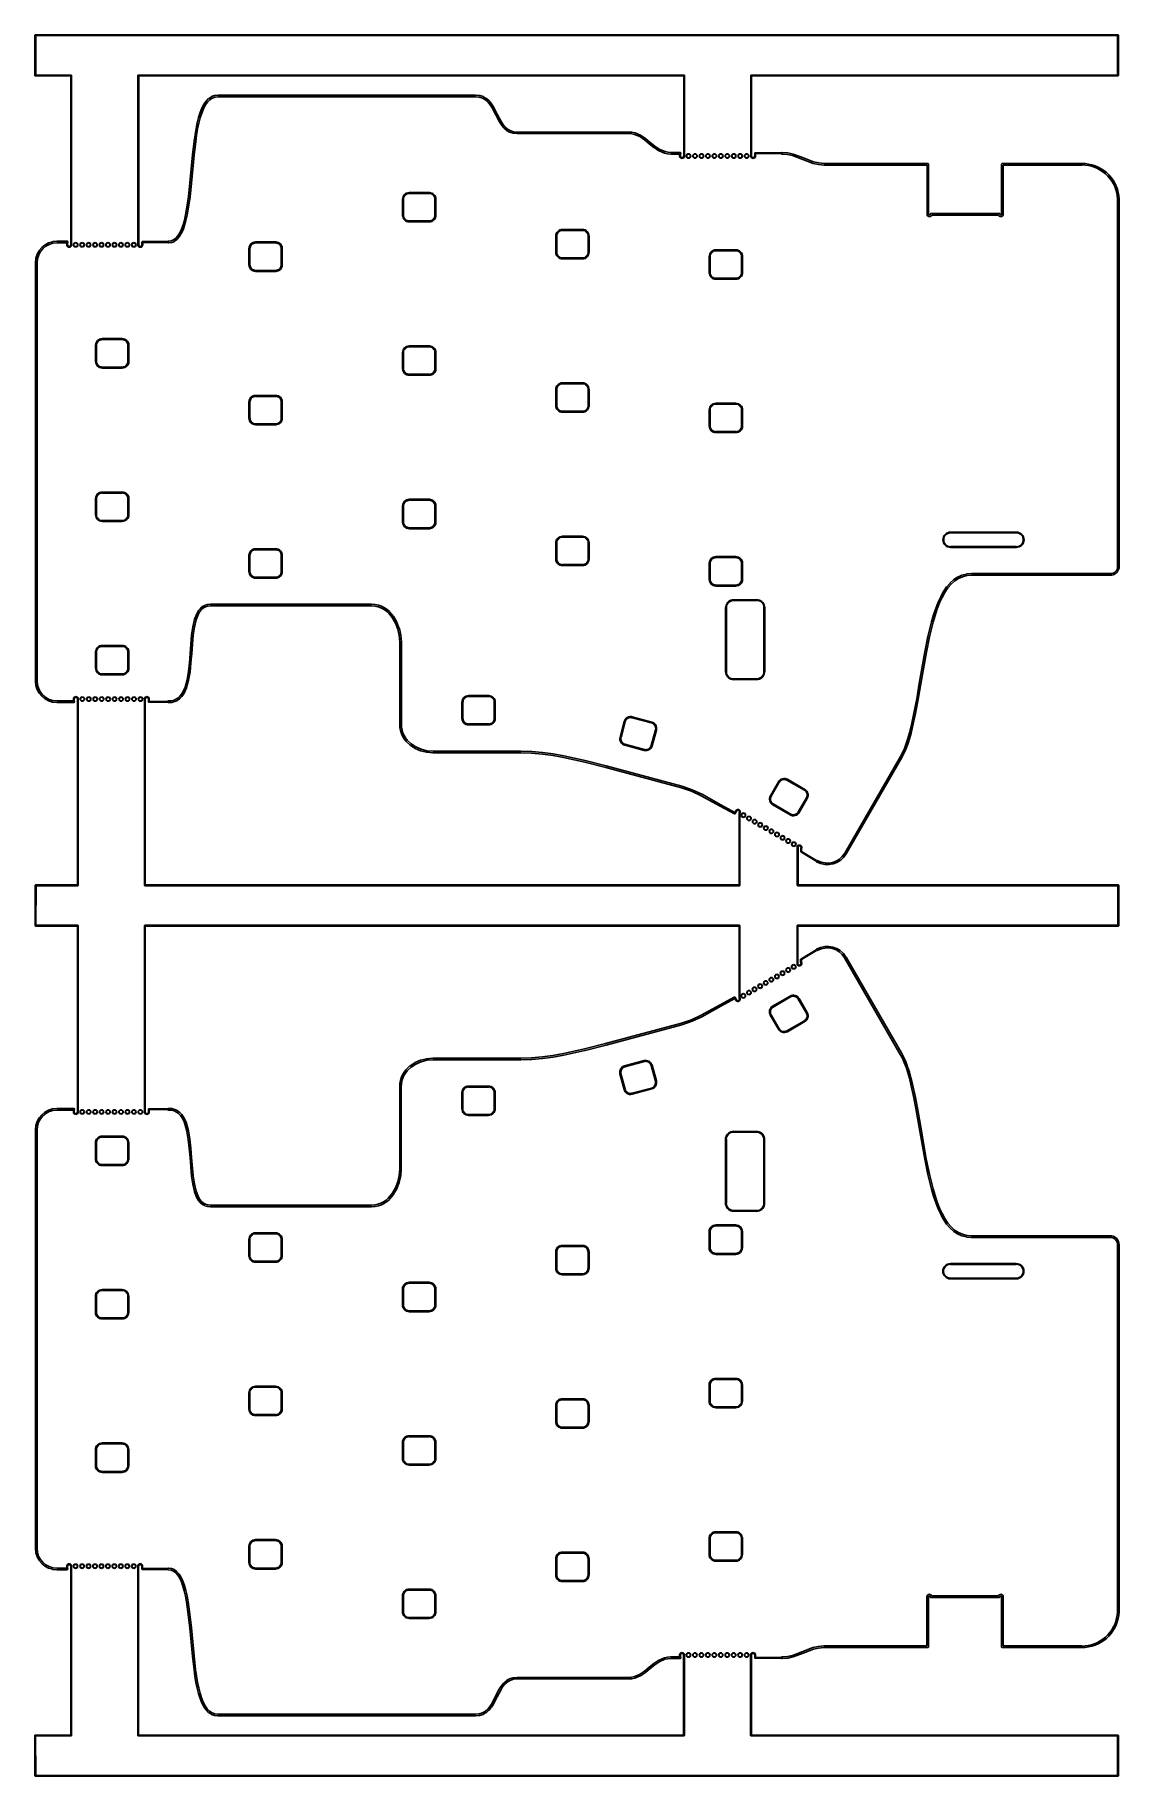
# Model space of a CAD drawing. Extents: x 1.73 to 7.01, y -9.23 to -0.73.
import ezdxf

# ---------------------------------------------------------------- set-up
doc = ezdxf.new("R2010")
doc.units = 0
doc.header["$MEASUREMENT"] = 0
doc.layers.add('BLACK', color=7, linetype='CONTINUOUS')

msp = doc.modelspace()

# ---------------------------------------------------------------- linework, layer by layer
at = {"layer": 'BLACK', "linetype": 'CONTINUOUS'}
for p, q in [((1.72645, -0.93313), (1.72685, -0.73628)), ((1.72685, -0.73628), (1.72714, -0.73558)), ((1.72714, -0.73558), (1.72742, -0.73489)), ((1.72742, -0.73489), (1.72743, -0.73489)), ((1.72743, -0.73488), (1.72813, -0.7346)), ((1.72743, -0.73489), (1.72743, -0.73488)), ((1.72813, -0.7346), (1.72882, -0.73431)), ((1.72882, -0.73431), (7.00756, -0.73431)), ((1.73078, -0.73825), (1.7304, -0.93116)), ((7.00559, -0.73825), (1.73078, -0.73825)), ((7.00559, -0.93116), (7.00559, -0.73825)), ((7.00756, -0.73431), (7.00895, -0.73489)), ((7.00895, -0.73489), (7.00953, -0.73628)), ((7.00953, -0.73628), (7.00953, -0.93313)), ((1.72674, -0.93382), (1.72645, -0.93313)), ((1.72645, -0.93313), (1.72646, -0.93313)), ((1.72646, -0.93313), (1.72645, -0.93313)), ((1.72703, -0.93452), (1.72674, -0.93382)), ((1.7304, -0.93116), (1.90362, -0.93116)), ((1.90362, -0.93116), (1.90501, -0.93174)), ((1.90501, -0.93174), (1.90559, -0.93313)), ((1.90559, -0.93313), (1.90559, -1.75813)), ((2.22842, -0.93313), (2.229, -0.93174)), ((2.22842, -1.75813), (2.22842, -0.93313)), ((2.229, -0.93174), (2.23039, -0.93116)), ((2.23039, -0.93116), (4.89181, -0.93116)), ((4.89181, -0.93116), (4.8932, -0.93174)), ((4.8932, -0.93174), (4.89378, -0.93313)), ((4.89378, -0.93313), (4.89378, -1.32506)), ((5.21661, -0.93313), (5.21719, -0.93174)), ((5.21661, -1.32506), (5.21661, -0.93313)), ((5.21719, -0.93174), (5.21858, -0.93116)), ((5.21858, -0.93116), (7.00559, -0.93116)), ((7.00953, -0.93313), (7.00895, -0.93452)), ((1.72773, -0.93481), (1.72703, -0.93452)), ((1.72703, -0.93452), (1.72703, -0.93452)), ((1.72703, -0.93452), (1.72703, -0.93452)), ((1.72842, -0.9351), (1.72773, -0.93481)), ((1.90165, -0.9351), (1.72842, -0.9351)), ((1.72842, -0.9351), (1.72842, -0.9351)), ((1.72842, -0.9351), (1.72842, -0.9351)), ((1.90165, -1.75813), (1.90165, -0.9351)), ((2.23236, -0.9351), (2.23236, -1.75813)), ((4.88984, -0.9351), (2.23236, -0.9351)), ((4.88984, -1.32506), (4.88984, -0.9351)), ((7.00756, -0.9351), (5.22055, -0.9351)), ((5.22055, -0.9351), (5.22055, -1.32506)), ((7.00895, -0.93452), (7.00756, -0.9351)), ((2.53223, -1.11334), (2.54066, -1.09225)), ((2.5479, -1.09535), (2.5396, -1.11613)), ((2.54066, -1.09225), (2.54078, -1.0921)), ((2.54078, -1.0921), (2.54082, -1.0919)), ((2.54082, -1.0919), (2.5503, -1.07361)), ((2.55717, -1.07746), (2.5479, -1.09535)), ((2.5503, -1.07361), (2.55048, -1.07343)), ((2.55048, -1.07343), (2.55056, -1.07318)), ((2.55056, -1.07318), (2.56117, -1.0579)), ((2.56745, -1.06266), (2.55717, -1.07746)), ((2.56117, -1.0579), (2.56144, -1.0577)), ((2.56144, -1.0577), (2.56159, -1.0574)), ((2.56159, -1.0574), (2.57339, -1.04531)), ((2.57874, -1.0511), (2.56745, -1.06266)), ((2.57339, -1.04531), (2.57376, -1.04512)), ((2.57376, -1.04512), (2.57402, -1.04479)), ((2.57402, -1.04479), (2.58707, -1.03604)), ((2.59107, -1.04285), (2.57874, -1.0511)), ((2.58707, -1.03604), (2.58753, -1.03591)), ((2.58753, -1.03591), (2.5879, -1.03562)), ((2.5879, -1.03562), (2.60225, -1.03032)), ((2.60453, -1.03788), (2.59107, -1.04285)), ((2.60225, -1.03032), (2.60273, -1.03031)), ((2.60273, -1.03031), (2.60317, -1.03011)), ((2.60317, -1.03011), (2.61883, -1.02833)), ((2.6195, -1.03618), (2.60453, -1.03788)), ((2.61883, -1.02833), (2.61906, -1.02838)), ((2.61906, -1.02838), (2.61927, -1.02831)), ((2.61927, -1.02831), (3.87487, -1.02831)), ((3.87469, -1.03618), (2.6195, -1.03618)), ((3.89322, -1.03791), (3.87469, -1.03618)), ((3.87487, -1.02831), (3.87505, -1.02837)), ((3.87505, -1.02837), (3.87524, -1.02832)), ((3.87524, -1.02832), (3.89437, -1.03011)), ((3.90918, -1.04292), (3.89322, -1.03791)), ((3.89437, -1.03011), (3.89476, -1.03028)), ((3.89476, -1.03028), (3.89518, -1.03027)), ((3.89518, -1.03027), (3.91196, -1.03554)), ((3.92306, -1.05098), (3.90918, -1.04292)), ((3.91196, -1.03554), (3.91232, -1.0358)), ((3.91232, -1.0358), (3.91276, -1.03589)), ((3.91276, -1.03589), (3.92736, -1.04438)), ((3.93523, -1.06182), (3.92306, -1.05098)), ((3.92736, -1.04438), (3.92763, -1.04468)), ((3.92763, -1.04468), (3.92801, -1.04484)), ((3.92801, -1.04484), (3.9407, -1.05616)), ((3.94599, -1.07507), (3.93523, -1.06182)), ((3.9407, -1.05616), (3.94086, -1.05644)), ((3.94086, -1.05644), (3.94114, -1.05661)), ((3.94114, -1.05661), (3.95224, -1.07028)), ((3.95565, -1.09022), (3.94599, -1.07507)), ((3.95224, -1.07028), (3.95233, -1.0705)), ((3.95233, -1.0705), (3.95251, -1.07065)), ((3.95251, -1.07065), (3.96238, -1.08613)), ((3.97325, -1.12412), (3.95565, -1.09022)), ((3.96238, -1.08613), (3.96243, -1.08631)), ((3.96243, -1.08631), (3.96256, -1.08644)), ((3.96256, -1.08644), (3.98024, -1.12049)), ((2.51224, -1.19176), (2.51802, -1.16369)), ((2.51802, -1.16369), (2.51806, -1.16361)), ((2.51805, -1.16352), (2.52462, -1.13751)), ((2.51806, -1.16361), (2.51805, -1.16352)), ((2.52571, -1.16536), (2.51997, -1.19328)), ((2.52462, -1.13751), (2.52468, -1.13741)), ((2.52468, -1.13729), (2.53213, -1.11362)), ((2.52468, -1.13741), (2.52468, -1.13729)), ((2.53223, -1.13955), (2.52571, -1.16536)), ((2.53213, -1.11362), (2.53222, -1.1135)), ((2.53222, -1.1135), (2.53223, -1.11334)), ((2.5396, -1.11613), (2.53223, -1.13955)), ((3.99093, -1.15817), (3.97325, -1.12412)), ((3.98024, -1.12049), (3.99783, -1.15439)), ((3.99105, -1.1583), (3.99093, -1.15817)), ((3.9911, -1.15847), (3.99105, -1.1583)), ((4.00098, -1.17396), (3.9911, -1.15847)), ((3.99783, -1.15439), (4.0075, -1.16953)), ((4.00116, -1.17411), (4.00098, -1.17396)), ((4.00124, -1.17432), (4.00116, -1.17411)), ((4.01235, -1.18799), (4.00124, -1.17432)), ((4.0075, -1.16953), (4.01826, -1.18278)), ((4.01262, -1.18817), (4.01235, -1.18799)), ((4.01278, -1.18845), (4.01262, -1.18817)), ((4.02548, -1.19977), (4.01278, -1.18845)), ((4.01826, -1.18278), (4.03042, -1.19362)), ((2.49495, -1.3195), (2.5026, -1.25336)), ((2.5026, -1.25336), (2.50263, -1.25331)), ((2.50262, -1.25326), (2.50711, -1.22187)), ((2.50263, -1.25331), (2.50262, -1.25326)), ((2.51042, -1.25432), (2.50277, -1.32037)), ((2.50711, -1.22187), (2.50714, -1.22182)), ((2.50713, -1.22177), (2.51221, -1.19189)), ((2.50714, -1.22182), (2.50713, -1.22177)), ((2.5149, -1.22304), (2.51042, -1.25432)), ((2.51221, -1.19189), (2.51225, -1.19183)), ((2.51225, -1.19183), (2.51224, -1.19176)), ((2.51997, -1.19328), (2.5149, -1.22304)), ((4.02585, -1.19993), (4.02548, -1.19977)), ((4.02612, -1.20023), (4.02585, -1.19993)), ((4.04073, -1.20871), (4.02612, -1.20023)), ((4.03042, -1.19362), (4.0443, -1.20169)), ((4.04116, -1.20881), (4.04073, -1.20871)), ((4.04153, -1.20907), (4.04116, -1.20881)), ((4.05831, -1.21433), (4.04153, -1.20907)), ((4.0443, -1.20169), (4.06027, -1.2067)), ((4.05873, -1.21433), (4.05831, -1.21433)), ((4.05912, -1.2145), (4.05873, -1.21433)), ((4.07825, -1.21628), (4.05912, -1.2145)), ((4.06027, -1.2067), (4.0788, -1.20843)), ((4.07843, -1.21624), (4.07825, -1.21628)), ((4.07861, -1.2163), (4.07843, -1.21624)), ((4.62179, -1.2163), (4.07861, -1.2163)), ((4.0788, -1.20843), (4.62192, -1.20843)), ((4.63628, -1.21726), (4.62179, -1.2163)), ((4.62192, -1.20843), (4.62205, -1.20847)), ((4.62205, -1.20847), (4.62218, -1.20844)), ((4.62218, -1.20844), (4.63707, -1.20942)), ((4.64977, -1.22004), (4.63628, -1.21726)), ((4.63707, -1.20942), (4.63733, -1.20952)), ((4.63733, -1.20952), (4.63761, -1.20949)), ((4.63761, -1.20949), (4.65173, -1.2124)), ((4.67525, -1.23067), (4.64977, -1.22004)), ((4.65173, -1.2124), (4.65206, -1.21259)), ((4.65206, -1.21259), (4.65245, -1.21262)), ((4.65245, -1.21262), (4.67864, -1.22355)), ((4.6989, -1.24644), (4.67525, -1.23067)), ((4.67864, -1.22355), (4.67893, -1.2238)), ((4.67893, -1.2238), (4.67931, -1.22391)), ((4.67931, -1.22391), (4.70343, -1.24)), ((4.72179, -1.26512), (4.6989, -1.24644)), ((4.70343, -1.24), (4.70355, -1.24015)), ((4.70355, -1.24015), (4.70373, -1.24022)), ((4.70373, -1.24022), (4.72677, -1.25902)), ((4.74483, -1.28391), (4.72179, -1.26512)), ((4.72677, -1.25902), (4.72677, -1.25902)), ((4.72677, -1.25902), (4.74966, -1.27769)), ((2.48835, -1.38817), (2.49494, -1.31957)), ((2.49494, -1.31957), (2.49496, -1.31954)), ((2.49496, -1.31954), (2.49495, -1.3195)), ((2.50277, -1.32037), (2.49618, -1.38891)), ((4.74502, -1.28398), (4.74483, -1.28391)), ((4.74514, -1.28414), (4.74502, -1.28398)), ((4.76926, -1.30023), (4.74514, -1.28414)), ((4.74966, -1.27769), (4.77331, -1.29347)), ((4.76963, -1.30033), (4.76926, -1.30023)), ((4.76993, -1.30059), (4.76963, -1.30033)), ((4.79612, -1.31151), (4.76993, -1.30059)), ((4.77331, -1.29347), (4.7988, -1.3041)), ((4.7965, -1.31155), (4.79612, -1.31151)), ((4.79684, -1.31174), (4.7965, -1.31155)), ((4.81096, -1.31464), (4.79684, -1.31174)), ((4.7988, -1.3041), (4.81228, -1.30688)), ((4.81124, -1.31461), (4.81096, -1.31464)), ((4.81149, -1.31472), (4.81124, -1.31461)), ((4.82638, -1.3157), (4.81149, -1.31472)), ((4.81228, -1.30688), (4.82677, -1.30784)), ((4.82651, -1.31567), (4.82638, -1.3157)), ((4.82664, -1.31571), (4.82651, -1.31567)), ((4.87016, -1.31571), (4.82664, -1.31571)), ((4.82677, -1.30784), (4.87212, -1.30784)), ((4.87016, -1.32506), (4.87016, -1.31571)), ((4.87073, -1.32871), (4.87016, -1.32506)), ((4.87241, -1.332), (4.87073, -1.32871)), ((4.87212, -1.30784), (4.87444, -1.30859)), ((4.87502, -1.33461), (4.87241, -1.332)), ((4.87409, -1.32506), (4.87399, -1.32531)), ((4.87399, -1.32531), (4.87455, -1.32813)), ((4.87444, -1.31496), (4.87409, -1.31507)), ((4.87409, -1.31507), (4.87409, -1.32506)), ((4.87444, -1.30859), (4.87587, -1.31056)), ((4.87587, -1.31299), (4.87444, -1.31496)), ((4.87455, -1.32813), (4.87629, -1.33073)), ((4.87832, -1.33629), (4.87502, -1.33461)), ((4.87587, -1.31056), (4.87587, -1.31299)), ((4.87629, -1.33073), (4.87889, -1.33247)), ((4.88197, -1.33687), (4.87832, -1.33629)), ((4.87889, -1.33247), (4.88197, -1.33308)), ((4.88197, -1.33308), (4.88504, -1.33247)), ((4.88562, -1.33629), (4.88197, -1.33687)), ((4.88504, -1.33247), (4.88764, -1.33073)), ((4.88891, -1.33461), (4.88562, -1.33629)), ((4.88764, -1.33073), (4.88938, -1.32813)), ((4.89152, -1.332), (4.88891, -1.33461)), ((4.88938, -1.32813), (4.88994, -1.32531)), ((4.88994, -1.32531), (4.88984, -1.32506)), ((4.8932, -1.32871), (4.89152, -1.332)), ((4.89378, -1.32506), (4.8932, -1.32871)), ((4.90264, -1.32506), (4.90346, -1.32091)), ((4.90346, -1.3292), (4.90264, -1.32506)), ((4.90346, -1.32091), (4.90581, -1.3174)), ((4.90581, -1.33271), (4.90346, -1.3292)), ((4.90512, -1.3216), (4.90443, -1.32506)), ((4.90443, -1.32506), (4.90512, -1.32851)), ((4.90708, -1.31867), (4.90512, -1.3216)), ((4.90512, -1.32851), (4.90708, -1.33144)), ((4.90581, -1.3174), (4.90932, -1.31505)), ((4.90932, -1.33506), (4.90581, -1.33271)), ((4.91001, -1.31671), (4.90708, -1.31867)), ((4.90708, -1.33144), (4.91001, -1.3334)), ((4.90932, -1.31505), (4.91346, -1.31423)), ((4.91346, -1.33588), (4.90932, -1.33506)), ((4.91346, -1.31602), (4.91001, -1.31671)), ((4.91001, -1.3334), (4.91346, -1.33409)), ((4.91346, -1.31423), (4.91761, -1.31505)), ((4.91692, -1.31671), (4.91346, -1.31602)), ((4.91346, -1.33409), (4.91692, -1.3334)), ((4.91761, -1.33506), (4.91346, -1.33588)), ((4.91985, -1.31867), (4.91692, -1.31671)), ((4.91692, -1.3334), (4.91985, -1.33144)), ((4.91761, -1.31505), (4.92112, -1.3174)), ((4.92112, -1.33271), (4.91761, -1.33506)), ((4.92181, -1.3216), (4.91985, -1.31867)), ((4.91985, -1.33144), (4.92181, -1.32851)), ((4.92112, -1.3174), (4.92347, -1.32091)), ((4.92347, -1.3292), (4.92112, -1.33271)), ((4.92249, -1.32506), (4.92181, -1.3216)), ((4.92181, -1.32851), (4.92249, -1.32506)), ((4.92347, -1.32091), (4.92429, -1.32506)), ((4.92429, -1.32506), (4.92347, -1.3292)), ((4.93413, -1.32506), (4.93496, -1.32091)), ((4.93496, -1.3292), (4.93413, -1.32506)), ((4.93496, -1.32091), (4.9373, -1.3174)), ((4.9373, -1.33271), (4.93496, -1.3292)), ((4.93661, -1.3216), (4.93593, -1.32506)), ((4.93593, -1.32506), (4.93661, -1.32851)), ((4.93857, -1.31867), (4.93661, -1.3216)), ((4.93661, -1.32851), (4.93857, -1.33144)), ((4.9373, -1.3174), (4.94082, -1.31505)), ((4.94082, -1.33506), (4.9373, -1.33271)), ((4.9415, -1.31671), (4.93857, -1.31867)), ((4.93857, -1.33144), (4.9415, -1.3334)), ((4.94082, -1.31505), (4.94496, -1.31423)), ((4.94496, -1.33588), (4.94082, -1.33506)), ((4.94496, -1.31602), (4.9415, -1.31671)), ((4.9415, -1.3334), (4.94496, -1.33409)), ((4.94496, -1.31423), (4.9491, -1.31505)), ((4.94841, -1.31671), (4.94496, -1.31602)), ((4.94496, -1.33409), (4.94841, -1.3334)), ((4.9491, -1.33506), (4.94496, -1.33588)), ((4.95134, -1.31867), (4.94841, -1.31671)), ((4.94841, -1.3334), (4.95134, -1.33144)), ((4.9491, -1.31505), (4.95261, -1.3174)), ((4.95261, -1.33271), (4.9491, -1.33506)), ((4.9533, -1.3216), (4.95134, -1.31867)), ((4.95134, -1.33144), (4.9533, -1.32851)), ((4.95261, -1.3174), (4.95496, -1.32091)), ((4.95496, -1.3292), (4.95261, -1.33271)), ((4.95399, -1.32506), (4.9533, -1.3216)), ((4.9533, -1.32851), (4.95399, -1.32506)), ((4.95496, -1.32091), (4.95579, -1.32506)), ((4.95579, -1.32506), (4.95496, -1.3292)), ((4.96563, -1.32506), (4.96645, -1.32091)), ((4.96645, -1.3292), (4.96563, -1.32506)), ((4.96645, -1.32091), (4.9688, -1.3174)), ((4.9688, -1.33271), (4.96645, -1.3292)), ((4.96811, -1.3216), (4.96742, -1.32506)), ((4.96742, -1.32506), (4.96811, -1.32851)), ((4.97007, -1.31867), (4.96811, -1.3216)), ((4.96811, -1.32851), (4.97007, -1.33144)), ((4.9688, -1.3174), (4.97231, -1.31505)), ((4.97231, -1.33506), (4.9688, -1.33271)), ((4.973, -1.31671), (4.97007, -1.31867)), ((4.97007, -1.33144), (4.973, -1.3334)), ((4.97231, -1.31505), (4.97645, -1.31423)), ((4.97645, -1.33588), (4.97231, -1.33506)), ((4.97645, -1.31602), (4.973, -1.31671)), ((4.973, -1.3334), (4.97645, -1.33409)), ((4.97645, -1.31423), (4.9806, -1.31505)), ((4.97991, -1.31671), (4.97645, -1.31602)), ((4.97645, -1.33409), (4.97991, -1.3334)), ((4.9806, -1.33506), (4.97645, -1.33588)), ((4.98284, -1.31867), (4.97991, -1.31671)), ((4.97991, -1.3334), (4.98284, -1.33144)), ((4.9806, -1.31505), (4.98411, -1.3174)), ((4.98411, -1.33271), (4.9806, -1.33506)), ((4.9848, -1.3216), (4.98284, -1.31867)), ((4.98284, -1.33144), (4.9848, -1.32851)), ((4.98411, -1.3174), (4.98646, -1.32091)), ((4.98646, -1.3292), (4.98411, -1.33271)), ((4.98549, -1.32506), (4.9848, -1.3216)), ((4.9848, -1.32851), (4.98549, -1.32506)), ((4.98646, -1.32091), (4.98728, -1.32506)), ((4.98728, -1.32506), (4.98646, -1.3292)), ((4.99712, -1.32506), (4.99795, -1.32091)), ((4.99795, -1.3292), (4.99712, -1.32506)), ((4.99795, -1.32091), (5.00029, -1.3174)), ((5.00029, -1.33271), (4.99795, -1.3292)), ((4.99961, -1.3216), (4.99892, -1.32506)), ((4.99892, -1.32506), (4.99961, -1.32851)), ((5.00156, -1.31867), (4.99961, -1.3216)), ((4.99961, -1.32851), (5.00156, -1.33144)), ((5.00029, -1.3174), (5.00381, -1.31505)), ((5.00381, -1.33506), (5.00029, -1.33271)), ((5.00449, -1.31671), (5.00156, -1.31867)), ((5.00156, -1.33144), (5.00449, -1.3334)), ((5.00381, -1.31505), (5.00795, -1.31423)), ((5.00795, -1.33588), (5.00381, -1.33506)), ((5.00795, -1.31602), (5.00449, -1.31671)), ((5.00449, -1.3334), (5.00795, -1.33409)), ((5.00795, -1.31423), (5.01209, -1.31505)), ((5.01141, -1.31671), (5.00795, -1.31602)), ((5.00795, -1.33409), (5.01141, -1.3334)), ((5.01209, -1.33506), (5.00795, -1.33588)), ((5.01434, -1.31867), (5.01141, -1.31671)), ((5.01141, -1.3334), (5.01434, -1.33144)), ((5.01209, -1.31505), (5.01561, -1.3174)), ((5.01561, -1.33271), (5.01209, -1.33506)), ((5.01629, -1.3216), (5.01434, -1.31867)), ((5.01434, -1.33144), (5.01629, -1.32851)), ((5.01561, -1.3174), (5.01795, -1.32091)), ((5.01795, -1.3292), (5.01561, -1.33271)), ((5.01698, -1.32506), (5.01629, -1.3216)), ((5.01629, -1.32851), (5.01698, -1.32506)), ((5.01795, -1.32091), (5.01878, -1.32506)), ((5.01878, -1.32506), (5.01795, -1.3292)), ((5.02862, -1.32506), (5.02944, -1.32091)), ((5.02944, -1.3292), (5.02862, -1.32506)), ((5.02944, -1.32091), (5.03179, -1.3174)), ((5.03179, -1.33271), (5.02944, -1.3292)), ((5.0311, -1.3216), (5.03041, -1.32506)), ((5.03041, -1.32506), (5.0311, -1.32851)), ((5.03306, -1.31867), (5.0311, -1.3216)), ((5.0311, -1.32851), (5.03306, -1.33144)), ((5.03179, -1.3174), (5.0353, -1.31505)), ((5.0353, -1.33506), (5.03179, -1.33271)), ((5.03599, -1.31671), (5.03306, -1.31867)), ((5.03306, -1.33144), (5.03599, -1.3334)), ((5.0353, -1.31505), (5.03945, -1.31423)), ((5.03945, -1.33588), (5.0353, -1.33506)), ((5.03945, -1.31602), (5.03599, -1.31671)), ((5.03599, -1.3334), (5.03945, -1.33409)), ((5.03945, -1.31423), (5.04359, -1.31505)), ((5.0429, -1.31671), (5.03945, -1.31602)), ((5.03945, -1.33409), (5.0429, -1.3334)), ((5.04359, -1.33506), (5.03945, -1.33588)), ((5.04583, -1.31867), (5.0429, -1.31671)), ((5.0429, -1.3334), (5.04583, -1.33144)), ((5.04359, -1.31505), (5.0471, -1.3174)), ((5.0471, -1.33271), (5.04359, -1.33506)), ((5.04779, -1.3216), (5.04583, -1.31867)), ((5.04583, -1.33144), (5.04779, -1.32851)), ((5.0471, -1.3174), (5.04945, -1.32091)), ((5.04945, -1.3292), (5.0471, -1.33271)), ((5.04848, -1.32506), (5.04779, -1.3216)), ((5.04779, -1.32851), (5.04848, -1.32506)), ((5.04945, -1.32091), (5.05027, -1.32506)), ((5.05027, -1.32506), (5.04945, -1.3292)), ((5.06012, -1.32506), (5.06094, -1.32091)), ((5.06094, -1.3292), (5.06012, -1.32506)), ((5.06094, -1.32091), (5.06329, -1.3174)), ((5.06329, -1.33271), (5.06094, -1.3292)), ((5.0626, -1.3216), (5.06191, -1.32506)), ((5.06191, -1.32506), (5.0626, -1.32851)), ((5.06456, -1.31867), (5.0626, -1.3216)), ((5.0626, -1.32851), (5.06456, -1.33144)), ((5.06329, -1.3174), (5.0668, -1.31505)), ((5.0668, -1.33506), (5.06329, -1.33271)), ((5.06749, -1.31671), (5.06456, -1.31867)), ((5.06456, -1.33144), (5.06749, -1.3334)), ((5.0668, -1.31505), (5.07094, -1.31423)), ((5.07094, -1.33588), (5.0668, -1.33506)), ((5.07094, -1.31602), (5.06749, -1.31671)), ((5.06749, -1.3334), (5.07094, -1.33409)), ((5.07094, -1.31423), (5.07509, -1.31505)), ((5.0744, -1.31671), (5.07094, -1.31602)), ((5.07094, -1.33409), (5.0744, -1.3334)), ((5.07509, -1.33506), (5.07094, -1.33588)), ((5.07733, -1.31867), (5.0744, -1.31671)), ((5.0744, -1.3334), (5.07733, -1.33144)), ((5.07509, -1.31505), (5.0786, -1.3174)), ((5.0786, -1.33271), (5.07509, -1.33506)), ((5.07929, -1.3216), (5.07733, -1.31867)), ((5.07733, -1.33144), (5.07929, -1.32851)), ((5.0786, -1.3174), (5.08095, -1.32091)), ((5.08095, -1.3292), (5.0786, -1.33271)), ((5.07997, -1.32506), (5.07929, -1.3216)), ((5.07929, -1.32851), (5.07997, -1.32506)), ((5.08095, -1.32091), (5.08177, -1.32506)), ((5.08177, -1.32506), (5.08095, -1.3292)), ((5.09161, -1.32506), (5.09244, -1.32091)), ((5.09244, -1.3292), (5.09161, -1.32506)), ((5.09244, -1.32091), (5.09478, -1.3174)), ((5.09478, -1.33271), (5.09244, -1.3292)), ((5.09409, -1.3216), (5.09341, -1.32506)), ((5.09341, -1.32506), (5.09409, -1.32851)), ((5.09605, -1.31867), (5.09409, -1.3216)), ((5.09409, -1.32851), (5.09605, -1.33144)), ((5.09478, -1.3174), (5.0983, -1.31505)), ((5.0983, -1.33506), (5.09478, -1.33271)), ((5.09898, -1.31671), (5.09605, -1.31867)), ((5.09605, -1.33144), (5.09898, -1.3334)), ((5.0983, -1.31505), (5.10244, -1.31423)), ((5.10244, -1.33588), (5.0983, -1.33506)), ((5.10244, -1.31602), (5.09898, -1.31671)), ((5.09898, -1.3334), (5.10244, -1.33409)), ((5.10244, -1.31423), (5.10658, -1.31505)), ((5.1059, -1.31671), (5.10244, -1.31602)), ((5.10244, -1.33409), (5.1059, -1.3334)), ((5.10658, -1.33506), (5.10244, -1.33588)), ((5.10883, -1.31867), (5.1059, -1.31671)), ((5.1059, -1.3334), (5.10883, -1.33144)), ((5.10658, -1.31505), (5.11009, -1.3174)), ((5.11009, -1.33271), (5.10658, -1.33506)), ((5.11078, -1.3216), (5.10883, -1.31867)), ((5.10883, -1.33144), (5.11078, -1.32851)), ((5.11009, -1.3174), (5.11244, -1.32091)), ((5.11244, -1.3292), (5.11009, -1.33271)), ((5.11147, -1.32506), (5.11078, -1.3216)), ((5.11078, -1.32851), (5.11147, -1.32506)), ((5.11244, -1.32091), (5.11327, -1.32506)), ((5.11327, -1.32506), (5.11244, -1.3292)), ((5.12311, -1.32506), (5.12393, -1.32091)), ((5.12393, -1.3292), (5.12311, -1.32506)), ((5.12393, -1.32091), (5.12628, -1.3174)), ((5.12628, -1.33271), (5.12393, -1.3292)), ((5.12559, -1.3216), (5.1249, -1.32506)), ((5.1249, -1.32506), (5.12559, -1.32851)), ((5.12755, -1.31867), (5.12559, -1.3216)), ((5.12559, -1.32851), (5.12755, -1.33144)), ((5.12628, -1.3174), (5.12979, -1.31505)), ((5.12979, -1.33506), (5.12628, -1.33271)), ((5.13048, -1.31671), (5.12755, -1.31867)), ((5.12755, -1.33144), (5.13048, -1.3334)), ((5.12979, -1.31505), (5.13393, -1.31423)), ((5.13393, -1.33588), (5.12979, -1.33506)), ((5.13393, -1.31602), (5.13048, -1.31671)), ((5.13048, -1.3334), (5.13393, -1.33409)), ((5.13393, -1.31423), (5.13808, -1.31505)), ((5.13739, -1.31671), (5.13393, -1.31602)), ((5.13393, -1.33409), (5.13739, -1.3334)), ((5.13808, -1.33506), (5.13393, -1.33588)), ((5.14032, -1.31867), (5.13739, -1.31671)), ((5.13739, -1.3334), (5.14032, -1.33144)), ((5.13808, -1.31505), (5.14159, -1.3174)), ((5.14159, -1.33271), (5.13808, -1.33506)), ((5.14228, -1.3216), (5.14032, -1.31867)), ((5.14032, -1.33144), (5.14228, -1.32851)), ((5.14159, -1.3174), (5.14394, -1.32091)), ((5.14394, -1.3292), (5.14159, -1.33271)), ((5.14297, -1.32506), (5.14228, -1.3216)), ((5.14228, -1.32851), (5.14297, -1.32506)), ((5.14394, -1.32091), (5.14476, -1.32506)), ((5.14476, -1.32506), (5.14394, -1.3292)), ((5.1546, -1.32506), (5.15543, -1.32091)), ((5.15543, -1.3292), (5.1546, -1.32506)), ((5.15543, -1.32091), (5.15778, -1.3174)), ((5.15778, -1.33271), (5.15543, -1.3292)), ((5.15709, -1.3216), (5.1564, -1.32506)), ((5.1564, -1.32506), (5.15709, -1.32851)), ((5.15904, -1.31867), (5.15709, -1.3216)), ((5.15709, -1.32851), (5.15904, -1.33144)), ((5.15778, -1.3174), (5.16129, -1.31505)), ((5.16129, -1.33506), (5.15778, -1.33271)), ((5.16197, -1.31671), (5.15904, -1.31867)), ((5.15904, -1.33144), (5.16197, -1.3334)), ((5.16129, -1.31505), (5.16543, -1.31423)), ((5.16543, -1.33588), (5.16129, -1.33506)), ((5.16543, -1.31602), (5.16197, -1.31671)), ((5.16197, -1.3334), (5.16543, -1.33409)), ((5.16543, -1.31423), (5.16957, -1.31505)), ((5.16889, -1.31671), (5.16543, -1.31602)), ((5.16543, -1.33409), (5.16889, -1.3334)), ((5.16957, -1.33506), (5.16543, -1.33588)), ((5.17182, -1.31867), (5.16889, -1.31671)), ((5.16889, -1.3334), (5.17182, -1.33144)), ((5.16957, -1.31505), (5.17309, -1.3174)), ((5.17309, -1.33271), (5.16957, -1.33506)), ((5.17378, -1.3216), (5.17182, -1.31867)), ((5.17182, -1.33144), (5.17378, -1.32851)), ((5.17309, -1.3174), (5.17543, -1.32091)), ((5.17543, -1.3292), (5.17309, -1.33271)), ((5.17446, -1.32506), (5.17378, -1.3216)), ((5.17378, -1.32851), (5.17446, -1.32506)), ((5.17543, -1.32091), (5.17626, -1.32506)), ((5.17626, -1.32506), (5.17543, -1.3292)), ((5.1861, -1.32506), (5.18692, -1.32091)), ((5.18692, -1.3292), (5.1861, -1.32506)), ((5.18692, -1.32091), (5.18927, -1.3174)), ((5.18927, -1.33271), (5.18692, -1.3292)), ((5.18858, -1.3216), (5.1879, -1.32506)), ((5.1879, -1.32506), (5.18858, -1.32851)), ((5.19054, -1.31867), (5.18858, -1.3216)), ((5.18858, -1.32851), (5.19054, -1.33144)), ((5.18927, -1.3174), (5.19278, -1.31505)), ((5.19278, -1.33506), (5.18927, -1.33271)), ((5.19347, -1.31671), (5.19054, -1.31867)), ((5.19054, -1.33144), (5.19347, -1.3334)), ((5.19278, -1.31505), (5.19693, -1.31423)), ((5.19693, -1.33588), (5.19278, -1.33506)), ((5.19693, -1.31602), (5.19347, -1.31671)), ((5.19347, -1.3334), (5.19693, -1.33409)), ((5.19693, -1.31423), (5.20107, -1.31505)), ((5.20038, -1.31671), (5.19693, -1.31602)), ((5.19693, -1.33409), (5.20038, -1.3334)), ((5.20107, -1.33506), (5.19693, -1.33588)), ((5.20331, -1.31867), (5.20038, -1.31671)), ((5.20038, -1.3334), (5.20331, -1.33144)), ((5.20107, -1.31505), (5.20458, -1.3174)), ((5.20458, -1.33271), (5.20107, -1.33506)), ((5.20527, -1.3216), (5.20331, -1.31867)), ((5.20331, -1.33144), (5.20527, -1.32851)), ((5.20458, -1.3174), (5.20693, -1.32091)), ((5.20693, -1.3292), (5.20458, -1.33271)), ((5.20596, -1.32506), (5.20527, -1.3216)), ((5.20527, -1.32851), (5.20596, -1.32506)), ((5.20693, -1.32091), (5.20775, -1.32506)), ((5.20775, -1.32506), (5.20693, -1.3292)), ((5.21719, -1.32871), (5.21661, -1.32506)), ((5.21887, -1.332), (5.21719, -1.32871)), ((5.22148, -1.33461), (5.21887, -1.332)), ((5.22055, -1.32506), (5.22044, -1.32531)), ((5.22044, -1.32531), (5.22101, -1.32813)), ((5.22101, -1.32813), (5.22275, -1.33073)), ((5.22477, -1.33629), (5.22148, -1.33461)), ((5.22275, -1.33073), (5.22535, -1.33247)), ((5.22842, -1.33687), (5.22477, -1.33629)), ((5.22535, -1.33247), (5.22842, -1.33308)), ((5.22842, -1.33308), (5.2315, -1.33247)), ((5.23207, -1.33629), (5.22842, -1.33687)), ((5.2315, -1.33247), (5.2341, -1.33073)), ((5.23537, -1.33461), (5.23207, -1.33629)), ((5.2341, -1.33073), (5.23584, -1.32813)), ((5.23798, -1.332), (5.23537, -1.33461)), ((5.23584, -1.32813), (5.2364, -1.32531)), ((5.2363, -1.31177), (5.23687, -1.31038)), ((5.2363, -1.32506), (5.2363, -1.31177)), ((5.2364, -1.32531), (5.2363, -1.32506)), ((5.23687, -1.31038), (5.23827, -1.3098)), ((5.23966, -1.32871), (5.23798, -1.332)), ((5.23827, -1.3098), (5.36671, -1.3098)), ((5.24023, -1.32506), (5.23966, -1.32871)), ((5.36677, -1.31374), (5.24023, -1.31374)), ((5.24023, -1.31374), (5.24023, -1.32506)), ((5.36671, -1.3098), (5.3679, -1.30842)), ((5.36739, -1.31477), (5.36677, -1.31374)), ((5.36964, -1.3157), (5.36739, -1.31477)), ((5.3679, -1.30842), (5.37026, -1.30785)), ((5.39589, -1.31777), (5.36964, -1.3157)), ((5.37026, -1.30785), (5.3968, -1.30995)), ((5.42105, -1.32353), (5.39589, -1.31777)), ((5.3968, -1.30995), (5.39707, -1.31006)), ((5.39707, -1.31006), (5.39737, -1.31003)), ((5.39737, -1.31003), (5.42307, -1.31592)), ((5.47063, -1.34222), (5.42105, -1.32353)), ((5.42307, -1.31592), (5.4233, -1.31606)), ((5.4233, -1.31606), (5.42358, -1.31607)), ((5.42358, -1.31607), (5.47341, -1.33486)), ((5.52046, -1.36101), (5.47063, -1.34222)), ((5.47341, -1.33486), (5.52299, -1.35355)), ((5.52299, -1.35355), (5.54814, -1.35931)), ((2.48194, -1.45674), (2.48834, -1.38818)), ((2.48834, -1.38818), (2.48835, -1.38817)), ((2.48835, -1.38817), (2.48835, -1.38817)), ((2.49618, -1.38891), (2.48977, -1.4575)), ((5.52073, -1.36102), (5.52046, -1.36101)), ((5.52097, -1.36117), (5.52073, -1.36102)), ((5.54667, -1.36705), (5.52097, -1.36117)), ((5.54696, -1.36702), (5.54667, -1.36705)), ((5.54723, -1.36714), (5.54696, -1.36702)), ((5.57377, -1.36923), (5.54723, -1.36714)), ((5.54814, -1.35931), (5.57424, -1.36137)), ((5.57393, -1.3692), (5.57377, -1.36923)), ((5.57408, -1.36925), (5.57393, -1.3692)), ((6.0763, -1.36925), (5.57408, -1.36925)), ((5.57424, -1.36137), (6.08023, -1.36137)), ((6.0763, -1.6094), (6.0763, -1.36925)), ((6.08023, -1.36137), (6.08083, -1.36156)), ((6.08083, -1.36156), (6.08145, -1.36156)), ((6.08145, -1.36156), (6.08195, -1.36193)), ((6.08195, -1.36193), (6.08255, -1.36212)), ((6.08255, -1.36212), (6.08291, -1.36263)), ((6.08291, -1.36263), (6.08342, -1.36299)), ((6.08342, -1.36299), (6.08361, -1.36359)), ((6.08361, -1.36359), (6.08398, -1.36409)), ((6.08398, -1.36409), (6.08398, -1.36472)), ((6.08398, -1.36472), (6.08417, -1.36531)), ((6.08417, -1.36531), (6.08417, -1.6094)), ((6.44008, -1.36531), (6.44027, -1.36472)), ((6.44008, -1.6094), (6.44008, -1.36531)), ((6.44027, -1.36409), (6.44064, -1.36359)), ((6.44027, -1.36472), (6.44027, -1.36409)), ((6.44064, -1.36359), (6.44083, -1.36299)), ((6.44083, -1.36299), (6.44133, -1.36263)), ((6.44133, -1.36263), (6.4417, -1.36212)), ((6.4417, -1.36212), (6.44229, -1.36193)), ((6.44229, -1.36193), (6.4428, -1.36156)), ((6.4428, -1.36156), (6.44342, -1.36156)), ((6.44342, -1.36156), (6.44401, -1.36137)), ((6.44401, -1.36137), (6.83197, -1.36137)), ((6.83197, -1.36925), (6.44795, -1.36925)), ((6.44795, -1.36925), (6.44795, -1.6094)), ((6.83197, -1.36137), (6.83197, -1.36137)), ((6.83197, -1.36137), (6.83197, -1.36137)), ((6.83197, -1.36137), (6.84824, -1.3621)), ((6.83244, -1.36909), (6.83197, -1.36925)), ((6.83197, -1.36925), (6.83197, -1.36925)), ((6.83197, -1.36925), (6.83197, -1.36925)), ((6.84755, -1.36977), (6.83244, -1.36909)), ((6.863, -1.37186), (6.84755, -1.36977)), ((6.84824, -1.3621), (6.86437, -1.36429)), ((6.8782, -1.37534), (6.863, -1.37186)), ((6.86437, -1.36429), (6.88025, -1.36791)), ((6.89303, -1.38016), (6.8782, -1.37534)), ((6.88025, -1.36791), (6.89574, -1.37295)), ((6.90737, -1.38629), (6.89303, -1.38016)), ((6.89574, -1.37295), (6.91071, -1.37936)), ((6.9211, -1.39369), (6.90737, -1.38629)), ((6.91071, -1.37936), (6.92505, -1.38708)), ((6.9341, -1.40229), (6.9211, -1.39369)), ((6.92505, -1.38708), (6.93863, -1.39606)), ((6.94629, -1.41202), (6.9341, -1.40229)), ((6.93863, -1.39606), (6.95136, -1.40622)), ((6.95755, -1.4228), (6.94629, -1.41202)), ((6.95136, -1.40622), (6.96312, -1.41749)), ((6.9678, -1.43456), (6.95755, -1.4228)), ((6.96312, -1.41749), (6.97383, -1.42976)), ((6.97696, -1.44718), (6.9678, -1.43456)), ((6.97383, -1.42976), (6.98339, -1.44295)), ((6.98339, -1.44295), (6.99172, -1.45694)), ((2.4662, -1.5839), (2.47484, -1.52278)), ((2.48265, -1.52382), (2.47399, -1.58508)), ((2.47484, -1.52278), (2.48194, -1.45674)), ((2.48266, -1.52369), (2.48263, -1.52375)), ((2.48263, -1.52375), (2.48265, -1.52382)), ((2.48977, -1.45756), (2.48266, -1.52369)), ((2.48977, -1.4575), (2.48976, -1.45753)), ((2.48976, -1.45753), (2.48977, -1.45756)), ((3.5199, -1.52911), (3.52172, -1.52313)), ((3.52172, -1.52313), (3.52467, -1.51762)), ((3.52596, -1.52489), (3.52441, -1.53001)), ((3.52467, -1.51762), (3.52863, -1.51279)), ((3.52848, -1.52017), (3.52596, -1.52489)), ((3.53188, -1.51603), (3.52848, -1.52017)), ((3.52863, -1.51279), (3.53346, -1.50882)), ((3.53602, -1.51264), (3.53188, -1.51603)), ((3.53346, -1.50882), (3.53898, -1.50587)), ((3.54074, -1.51012), (3.53602, -1.51264)), ((3.53898, -1.50587), (3.54496, -1.50406)), ((3.54586, -1.50856), (3.54074, -1.51012)), ((3.54496, -1.50406), (3.55118, -1.50344)), ((3.55092, -1.50806), (3.54586, -1.50856)), ((3.55118, -1.50817), (3.55092, -1.50806)), ((3.55118, -1.50344), (3.64961, -1.50344)), ((3.64961, -1.50817), (3.55118, -1.50817)), ((3.64961, -1.50344), (3.65583, -1.50406)), ((3.64986, -1.50806), (3.64961, -1.50817)), ((3.65493, -1.50856), (3.64986, -1.50806)), ((3.66005, -1.51012), (3.65493, -1.50856)), ((3.65583, -1.50406), (3.66181, -1.50587)), ((3.66477, -1.51264), (3.66005, -1.51012)), ((3.66181, -1.50587), (3.66732, -1.50882)), ((3.66891, -1.51603), (3.66477, -1.51264)), ((3.66732, -1.50882), (3.67216, -1.51279)), ((3.6723, -1.52017), (3.66891, -1.51603)), ((3.67216, -1.51279), (3.67612, -1.51762)), ((3.67483, -1.52489), (3.6723, -1.52017)), ((3.67638, -1.53001), (3.67483, -1.52489)), ((3.67612, -1.51762), (3.67907, -1.52313)), ((3.67907, -1.52313), (3.68088, -1.52911)), ((6.98494, -1.46058), (6.97696, -1.44718)), ((6.99169, -1.47463), (6.98494, -1.46058)), ((6.99715, -1.48924), (6.99169, -1.47463)), ((6.99172, -1.45694), (6.99877, -1.47162)), ((7.00128, -1.50428), (6.99715, -1.48924)), ((6.99877, -1.47162), (7.00447, -1.48687)), ((7.00404, -1.51963), (7.00128, -1.50428)), ((7.00536, -1.5346), (7.00404, -1.51963)), ((7.00447, -1.48687), (7.00878, -1.50258)), ((7.00878, -1.50258), (7.01167, -1.5186)), ((7.01167, -1.5186), (7.0131, -1.53483)), ((2.45525, -1.63765), (2.46107, -1.61182)), ((2.46107, -1.61182), (2.4662, -1.5839)), ((2.46876, -1.61347), (2.46291, -1.63948)), ((2.4688, -1.61332), (2.46876, -1.61339)), ((2.46876, -1.61339), (2.46876, -1.61347)), ((2.47396, -1.58524), (2.4688, -1.61332)), ((2.47399, -1.58508), (2.47395, -1.58516)), ((2.47395, -1.58516), (2.47396, -1.58524)), ((3.51929, -1.53533), (3.5199, -1.52911)), ((3.51929, -1.61479), (3.51929, -1.53533)), ((3.52441, -1.53001), (3.52391, -1.53508)), ((3.52391, -1.53508), (3.52402, -1.53533)), ((3.52402, -1.53533), (3.52402, -1.61479)), ((3.67688, -1.53508), (3.67638, -1.53001)), ((3.67677, -1.53533), (3.67688, -1.53508)), ((3.67677, -1.61479), (3.67677, -1.53533)), ((3.68088, -1.52911), (3.6815, -1.53533)), ((3.6815, -1.53533), (3.6815, -1.61479)), ((6.07687, -1.61305), (6.0763, -1.6094)), ((6.0763, -1.6094), (6.0763, -1.6094)), ((6.07855, -1.61635), (6.07687, -1.61305)), ((6.08417, -1.6094), (6.08409, -1.60964)), ((6.08409, -1.60964), (6.08458, -1.61144)), ((6.08417, -1.6094), (6.08417, -1.6094)), ((6.08458, -1.61144), (6.08607, -1.61293)), ((6.08607, -1.61293), (6.08811, -1.61348)), ((6.08811, -1.61348), (6.09015, -1.61293)), ((6.09015, -1.61293), (6.09164, -1.61144)), ((6.09164, -1.61144), (6.09212, -1.60964)), ((6.09204, -1.6094), (6.09224, -1.60881)), ((6.09212, -1.60964), (6.09204, -1.6094)), ((6.09224, -1.60819), (6.0926, -1.60768)), ((6.09224, -1.60881), (6.09224, -1.60819)), ((6.0926, -1.60768), (6.0928, -1.60709)), ((6.0928, -1.60709), (6.0933, -1.60672)), ((6.0933, -1.60672), (6.09367, -1.60622)), ((6.09367, -1.60622), (6.09426, -1.60603)), ((6.09426, -1.60603), (6.09477, -1.60566)), ((6.09477, -1.60566), (6.09539, -1.60566)), ((6.09539, -1.60566), (6.09598, -1.60547)), ((6.09598, -1.60547), (6.42827, -1.60547)), ((6.09919, -1.61334), (6.09766, -1.61635)), ((6.42505, -1.61334), (6.09919, -1.61334)), ((6.42658, -1.61635), (6.42505, -1.61334)), ((6.42827, -1.60547), (6.42886, -1.60566)), ((6.42886, -1.60566), (6.42948, -1.60566)), ((6.42948, -1.60566), (6.42999, -1.60603)), ((6.42999, -1.60603), (6.43058, -1.60622)), ((6.43058, -1.60622), (6.43095, -1.60672)), ((6.43095, -1.60672), (6.43145, -1.60709)), ((6.43145, -1.60709), (6.43164, -1.60768)), ((6.43164, -1.60768), (6.43201, -1.60819)), ((6.43201, -1.60819), (6.43201, -1.60881)), ((6.43201, -1.60881), (6.4322, -1.6094)), ((6.4322, -1.6094), (6.43213, -1.60964)), ((6.43213, -1.60964), (6.43261, -1.61144)), ((6.43261, -1.61144), (6.4341, -1.61293)), ((6.4341, -1.61293), (6.43614, -1.61348)), ((6.43614, -1.61348), (6.43818, -1.61293)), ((6.43818, -1.61293), (6.43967, -1.61144)), ((6.43967, -1.61144), (6.44015, -1.60964)), ((6.44015, -1.60964), (6.44008, -1.6094)), ((6.44737, -1.61305), (6.44569, -1.61635)), ((6.44795, -1.6094), (6.44737, -1.61305)), ((7.0052, -3.32634), (7.00523, -1.535)), ((7.00523, -1.535), (7.00536, -1.5346)), ((7.0131, -1.535), (7.01307, -3.32634)), ((7.0131, -1.53483), (7.01308, -1.53491)), ((7.01308, -1.53491), (7.0131, -1.535)), ((2.433, -1.69979), (2.44127, -1.68189)), ((2.4485, -1.68503), (2.44004, -1.70331)), ((2.44127, -1.68189), (2.44867, -1.66109)), ((2.44852, -1.68484), (2.4485, -1.68503)), ((2.44863, -1.6847), (2.44852, -1.68484)), ((2.45614, -1.6636), (2.44863, -1.6847)), ((2.44867, -1.66109), (2.45525, -1.63765)), ((2.45622, -1.66335), (2.45614, -1.66346)), ((2.45614, -1.66346), (2.45614, -1.6636)), ((2.46286, -1.63967), (2.45622, -1.66335)), ((2.46291, -1.63948), (2.46285, -1.63957)), ((2.46285, -1.63957), (2.46286, -1.63967)), ((3.5199, -1.62101), (3.51929, -1.61479)), ((3.52172, -1.62699), (3.5199, -1.62101)), ((3.52467, -1.63251), (3.52172, -1.62699)), ((3.52402, -1.61479), (3.52391, -1.61505)), ((3.52391, -1.61505), (3.52441, -1.62012)), ((3.52441, -1.62012), (3.52596, -1.62524)), ((3.52863, -1.63734), (3.52467, -1.63251)), ((3.52596, -1.62524), (3.52848, -1.62996)), ((3.52848, -1.62996), (3.53188, -1.63409)), ((3.53346, -1.64131), (3.52863, -1.63734)), ((3.53188, -1.63409), (3.53602, -1.63749)), ((3.53898, -1.64425), (3.53346, -1.64131)), ((3.53602, -1.63749), (3.54074, -1.64001)), ((3.54496, -1.64607), (3.53898, -1.64425)), ((3.54074, -1.64001), (3.54586, -1.64156)), ((3.55118, -1.64668), (3.54496, -1.64607)), ((3.54586, -1.64156), (3.55092, -1.64206)), ((3.55092, -1.64206), (3.55118, -1.64196)), ((3.55118, -1.64196), (3.64961, -1.64196)), ((3.64961, -1.64668), (3.55118, -1.64668)), ((3.64961, -1.64196), (3.64986, -1.64206)), ((3.65583, -1.64607), (3.64961, -1.64668)), ((3.64986, -1.64206), (3.65493, -1.64156)), ((3.65493, -1.64156), (3.66005, -1.64001)), ((3.66181, -1.64425), (3.65583, -1.64607)), ((3.66005, -1.64001), (3.66477, -1.63749)), ((3.66732, -1.64131), (3.66181, -1.64425)), ((3.66477, -1.63749), (3.66891, -1.63409)), ((3.67216, -1.63734), (3.66732, -1.64131)), ((3.66891, -1.63409), (3.6723, -1.62996)), ((3.67612, -1.63251), (3.67216, -1.63734)), ((3.6723, -1.62996), (3.67483, -1.62524)), ((3.67483, -1.62524), (3.67638, -1.62012)), ((3.67907, -1.62699), (3.67612, -1.63251)), ((3.67638, -1.62012), (3.67688, -1.61505)), ((3.67688, -1.61505), (3.67677, -1.61479)), ((3.68088, -1.62101), (3.67907, -1.62699)), ((3.6815, -1.61479), (3.68088, -1.62101)), ((4.26877, -1.70325), (4.27171, -1.69774)), ((4.27171, -1.69774), (4.27568, -1.6929)), ((4.27893, -1.69615), (4.27553, -1.70029)), ((4.27568, -1.6929), (4.28051, -1.68894)), ((4.28306, -1.69276), (4.27893, -1.69615)), ((4.28051, -1.68894), (4.28602, -1.68599)), ((4.28778, -1.69023), (4.28306, -1.69276)), ((4.28602, -1.68599), (4.29201, -1.68418)), ((4.2929, -1.68868), (4.28778, -1.69023)), ((4.29201, -1.68418), (4.29823, -1.68356)), ((4.29797, -1.68818), (4.2929, -1.68868)), ((4.29823, -1.68829), (4.29797, -1.68818)), ((4.29823, -1.68356), (4.39665, -1.68356)), ((4.39665, -1.68829), (4.29823, -1.68829)), ((4.39665, -1.68356), (4.40287, -1.68418)), ((4.39691, -1.68818), (4.39665, -1.68829)), ((4.40198, -1.68868), (4.39691, -1.68818)), ((4.4071, -1.69023), (4.40198, -1.68868)), ((4.40287, -1.68418), (4.40886, -1.68599)), ((4.41182, -1.69276), (4.4071, -1.69023)), ((4.40886, -1.68599), (4.41437, -1.68894)), ((4.41596, -1.69615), (4.41182, -1.69276)), ((4.41437, -1.68894), (4.4192, -1.6929)), ((4.41935, -1.70029), (4.41596, -1.69615)), ((4.4192, -1.6929), (4.42317, -1.69774)), ((4.42317, -1.69774), (4.42612, -1.70325)), ((6.08117, -1.61896), (6.07855, -1.61635)), ((6.08446, -1.62064), (6.08117, -1.61896)), ((6.08811, -1.62121), (6.08446, -1.62064)), ((6.09176, -1.62064), (6.08811, -1.62121)), ((6.09505, -1.61896), (6.09176, -1.62064)), ((6.09766, -1.61635), (6.09505, -1.61896)), ((6.4292, -1.61896), (6.42658, -1.61635)), ((6.43249, -1.62064), (6.4292, -1.61896)), ((6.43614, -1.62121), (6.43249, -1.62064)), ((6.43979, -1.62064), (6.43614, -1.62121)), ((6.44308, -1.61896), (6.43979, -1.62064)), ((6.44569, -1.61635), (6.44308, -1.61896)), ((1.74763, -1.78683), (1.75992, -1.77211)), ((1.76573, -1.77743), (1.75391, -1.7916)), ((1.75992, -1.77211), (1.76022, -1.77192)), ((1.76022, -1.77192), (1.76042, -1.77161)), ((1.76042, -1.77161), (1.77514, -1.75932)), ((1.7799, -1.7656), (1.76573, -1.77743)), ((1.77514, -1.75932), (1.77548, -1.75918)), ((1.77548, -1.75918), (1.77574, -1.75891)), ((1.77574, -1.75891), (1.79262, -1.74949)), ((1.79611, -1.75656), (1.7799, -1.7656)), ((1.79262, -1.74949), (1.79302, -1.74941)), ((1.79302, -1.74941), (1.79335, -1.74917)), ((1.79335, -1.74917), (1.8123, -1.74317)), ((1.81429, -1.7508), (1.79611, -1.75656)), ((1.8123, -1.74317), (1.81272, -1.74317)), ((1.81272, -1.74317), (1.8131, -1.743)), ((1.8131, -1.743), (1.83414, -1.74093)), ((1.83472, -1.74878), (1.81429, -1.7508)), ((1.83414, -1.74093), (1.83433, -1.74097)), ((1.83433, -1.74097), (1.83452, -1.74091)), ((1.83452, -1.74091), (1.88393, -1.74091)), ((1.88197, -1.74878), (1.83472, -1.74878)), ((1.88197, -1.75813), (1.88197, -1.74878)), ((1.88254, -1.76178), (1.88197, -1.75813)), ((1.88422, -1.76507), (1.88254, -1.76178)), ((1.88393, -1.74091), (1.88625, -1.74166)), ((1.88684, -1.76768), (1.88422, -1.76507)), ((1.8859, -1.75813), (1.8858, -1.75838)), ((1.8858, -1.75838), (1.88636, -1.7612)), ((1.88625, -1.74803), (1.8859, -1.74814)), ((1.8859, -1.74814), (1.8859, -1.75813)), ((1.88625, -1.74166), (1.88768, -1.74363)), ((1.88768, -1.74606), (1.88625, -1.74803)), ((1.88636, -1.7612), (1.8881, -1.7638)), ((1.89013, -1.76936), (1.88684, -1.76768)), ((1.88768, -1.74363), (1.88768, -1.74606)), ((1.8881, -1.7638), (1.89071, -1.76554)), ((1.89378, -1.76994), (1.89013, -1.76936)), ((1.89071, -1.76554), (1.89378, -1.76615)), ((1.89378, -1.76615), (1.89685, -1.76554)), ((1.89743, -1.76936), (1.89378, -1.76994)), ((1.89685, -1.76554), (1.89945, -1.7638)), ((1.90072, -1.76768), (1.89743, -1.76936)), ((1.89945, -1.7638), (1.90119, -1.7612)), ((1.90333, -1.76507), (1.90072, -1.76768)), ((1.90119, -1.7612), (1.90176, -1.75838)), ((1.90176, -1.75838), (1.90165, -1.75813)), ((1.90501, -1.76178), (1.90333, -1.76507)), ((1.90559, -1.75813), (1.90501, -1.76178)), ((1.91445, -1.75813), (1.91527, -1.75398)), ((1.91527, -1.76227), (1.91445, -1.75813)), ((1.91527, -1.75398), (1.91762, -1.75047)), ((1.91762, -1.76578), (1.91527, -1.76227)), ((1.91693, -1.75467), (1.91624, -1.75813)), ((1.91624, -1.75813), (1.91693, -1.76158)), ((1.91889, -1.75174), (1.91693, -1.75467)), ((1.91693, -1.76158), (1.91889, -1.76451)), ((1.91762, -1.75047), (1.92113, -1.74812)), ((1.92113, -1.76813), (1.91762, -1.76578)), ((1.92182, -1.74978), (1.91889, -1.75174)), ((1.91889, -1.76451), (1.92182, -1.76647)), ((1.92113, -1.74812), (1.92527, -1.7473)), ((1.92527, -1.76895), (1.92113, -1.76813)), ((1.92527, -1.74909), (1.92182, -1.74978)), ((1.92182, -1.76647), (1.92527, -1.76716)), ((1.92527, -1.7473), (1.92942, -1.74812)), ((1.92873, -1.74978), (1.92527, -1.74909)), ((1.92527, -1.76716), (1.92873, -1.76647)), ((1.92942, -1.76813), (1.92527, -1.76895)), ((1.93166, -1.75174), (1.92873, -1.74978)), ((1.92873, -1.76647), (1.93166, -1.76451)), ((1.92942, -1.74812), (1.93293, -1.75047)), ((1.93293, -1.76578), (1.92942, -1.76813)), ((1.93362, -1.75467), (1.93166, -1.75174)), ((1.93166, -1.76451), (1.93362, -1.76158)), ((1.93293, -1.75047), (1.93528, -1.75398)), ((1.93528, -1.76227), (1.93293, -1.76578)), ((1.93431, -1.75813), (1.93362, -1.75467)), ((1.93362, -1.76158), (1.93431, -1.75813)), ((1.93528, -1.75398), (1.9361, -1.75813)), ((1.9361, -1.75813), (1.93528, -1.76227)), ((1.94594, -1.75813), (1.94677, -1.75398)), ((1.94677, -1.76227), (1.94594, -1.75813)), ((1.94677, -1.75398), (1.94911, -1.75047)), ((1.94911, -1.76578), (1.94677, -1.76227)), ((1.94843, -1.75467), (1.94774, -1.75813)), ((1.94774, -1.75813), (1.94843, -1.76158)), ((1.95038, -1.75174), (1.94843, -1.75467)), ((1.94843, -1.76158), (1.95038, -1.76451)), ((1.94911, -1.75047), (1.95263, -1.74812)), ((1.95263, -1.76813), (1.94911, -1.76578)), ((1.95331, -1.74978), (1.95038, -1.75174)), ((1.95038, -1.76451), (1.95331, -1.76647)), ((1.95263, -1.74812), (1.95677, -1.7473)), ((1.95677, -1.76895), (1.95263, -1.76813)), ((1.95677, -1.74909), (1.95331, -1.74978)), ((1.95331, -1.76647), (1.95677, -1.76716)), ((1.95677, -1.7473), (1.96091, -1.74812)), ((1.96023, -1.74978), (1.95677, -1.74909)), ((1.95677, -1.76716), (1.96023, -1.76647)), ((1.96091, -1.76813), (1.95677, -1.76895)), ((1.96316, -1.75174), (1.96023, -1.74978)), ((1.96023, -1.76647), (1.96316, -1.76451)), ((1.96091, -1.74812), (1.96443, -1.75047)), ((1.96443, -1.76578), (1.96091, -1.76813)), ((1.96511, -1.75467), (1.96316, -1.75174)), ((1.96316, -1.76451), (1.96511, -1.76158)), ((1.96443, -1.75047), (1.96677, -1.75398)), ((1.96677, -1.76227), (1.96443, -1.76578)), ((1.9658, -1.75813), (1.96511, -1.75467)), ((1.96511, -1.76158), (1.9658, -1.75813)), ((1.96677, -1.75398), (1.9676, -1.75813)), ((1.9676, -1.75813), (1.96677, -1.76227)), ((1.97744, -1.75813), (1.97826, -1.75398)), ((1.97826, -1.76227), (1.97744, -1.75813)), ((1.97826, -1.75398), (1.98061, -1.75047)), ((1.98061, -1.76578), (1.97826, -1.76227)), ((1.97992, -1.75467), (1.97923, -1.75813)), ((1.97923, -1.75813), (1.97992, -1.76158)), ((1.98188, -1.75174), (1.97992, -1.75467)), ((1.97992, -1.76158), (1.98188, -1.76451)), ((1.98061, -1.75047), (1.98412, -1.74812)), ((1.98412, -1.76813), (1.98061, -1.76578)), ((1.98481, -1.74978), (1.98188, -1.75174)), ((1.98188, -1.76451), (1.98481, -1.76647)), ((1.98412, -1.74812), (1.98827, -1.7473)), ((1.98827, -1.76895), (1.98412, -1.76813)), ((1.98827, -1.74909), (1.98481, -1.74978)), ((1.98481, -1.76647), (1.98827, -1.76716)), ((1.98827, -1.7473), (1.99241, -1.74812)), ((1.99172, -1.74978), (1.98827, -1.74909)), ((1.98827, -1.76716), (1.99172, -1.76647)), ((1.99241, -1.76813), (1.98827, -1.76895)), ((1.99465, -1.75174), (1.99172, -1.74978)), ((1.99172, -1.76647), (1.99465, -1.76451)), ((1.99241, -1.74812), (1.99592, -1.75047)), ((1.99592, -1.76578), (1.99241, -1.76813)), ((1.99661, -1.75467), (1.99465, -1.75174)), ((1.99465, -1.76451), (1.99661, -1.76158)), ((1.99592, -1.75047), (1.99827, -1.75398)), ((1.99827, -1.76227), (1.99592, -1.76578)), ((1.9973, -1.75813), (1.99661, -1.75467)), ((1.99661, -1.76158), (1.9973, -1.75813)), ((1.99827, -1.75398), (1.99909, -1.75813)), ((1.99909, -1.75813), (1.99827, -1.76227)), ((2.00893, -1.75813), (2.00976, -1.75398)), ((2.00976, -1.76227), (2.00893, -1.75813)), ((2.00976, -1.75398), (2.01211, -1.75047)), ((2.01211, -1.76578), (2.00976, -1.76227)), ((2.01142, -1.75467), (2.01073, -1.75813)), ((2.01073, -1.75813), (2.01142, -1.76158)), ((2.01338, -1.75174), (2.01142, -1.75467)), ((2.01142, -1.76158), (2.01338, -1.76451)), ((2.01211, -1.75047), (2.01562, -1.74812)), ((2.01562, -1.76813), (2.01211, -1.76578)), ((2.01631, -1.74978), (2.01338, -1.75174)), ((2.01338, -1.76451), (2.01631, -1.76647)), ((2.01562, -1.74812), (2.01976, -1.7473)), ((2.01976, -1.76895), (2.01562, -1.76813)), ((2.01976, -1.74909), (2.01631, -1.74978)), ((2.01631, -1.76647), (2.01976, -1.76716)), ((2.01976, -1.7473), (2.0239, -1.74812)), ((2.02322, -1.74978), (2.01976, -1.74909)), ((2.01976, -1.76716), (2.02322, -1.76647)), ((2.0239, -1.76813), (2.01976, -1.76895)), ((2.02615, -1.75174), (2.02322, -1.74978)), ((2.02322, -1.76647), (2.02615, -1.76451)), ((2.0239, -1.74812), (2.02742, -1.75047)), ((2.02742, -1.76578), (2.0239, -1.76813)), ((2.02811, -1.75467), (2.02615, -1.75174)), ((2.02615, -1.76451), (2.02811, -1.76158)), ((2.02742, -1.75047), (2.02976, -1.75398)), ((2.02976, -1.76227), (2.02742, -1.76578)), ((2.02879, -1.75813), (2.02811, -1.75467)), ((2.02811, -1.76158), (2.02879, -1.75813)), ((2.02976, -1.75398), (2.03059, -1.75813)), ((2.03059, -1.75813), (2.02976, -1.76227)), ((2.04043, -1.75813), (2.04126, -1.75398)), ((2.04126, -1.76227), (2.04043, -1.75813)), ((2.04126, -1.75398), (2.0436, -1.75047)), ((2.0436, -1.76578), (2.04126, -1.76227)), ((2.04291, -1.75467), (2.04223, -1.75813)), ((2.04223, -1.75813), (2.04291, -1.76158)), ((2.04487, -1.75174), (2.04291, -1.75467)), ((2.04291, -1.76158), (2.04487, -1.76451)), ((2.0436, -1.75047), (2.04711, -1.74812)), ((2.04711, -1.76813), (2.0436, -1.76578)), ((2.0478, -1.74978), (2.04487, -1.75174)), ((2.04487, -1.76451), (2.0478, -1.76647)), ((2.04711, -1.74812), (2.05126, -1.7473)), ((2.05126, -1.76895), (2.04711, -1.76813)), ((2.05126, -1.74909), (2.0478, -1.74978)), ((2.0478, -1.76647), (2.05126, -1.76716)), ((2.05126, -1.7473), (2.0554, -1.74812)), ((2.05471, -1.74978), (2.05126, -1.74909)), ((2.05126, -1.76716), (2.05471, -1.76647)), ((2.0554, -1.76813), (2.05126, -1.76895)), ((2.05764, -1.75174), (2.05471, -1.74978)), ((2.05471, -1.76647), (2.05764, -1.76451)), ((2.0554, -1.74812), (2.05891, -1.75047)), ((2.05891, -1.76578), (2.0554, -1.76813)), ((2.0596, -1.75467), (2.05764, -1.75174)), ((2.05764, -1.76451), (2.0596, -1.76158)), ((2.05891, -1.75047), (2.06126, -1.75398)), ((2.06126, -1.76227), (2.05891, -1.76578)), ((2.06029, -1.75813), (2.0596, -1.75467)), ((2.0596, -1.76158), (2.06029, -1.75813)), ((2.06126, -1.75398), (2.06208, -1.75813)), ((2.06208, -1.75813), (2.06126, -1.76227)), ((2.07193, -1.75813), (2.07275, -1.75398)), ((2.07275, -1.76227), (2.07193, -1.75813)), ((2.07275, -1.75398), (2.0751, -1.75047)), ((2.0751, -1.76578), (2.07275, -1.76227)), ((2.07441, -1.75467), (2.07372, -1.75813)), ((2.07372, -1.75813), (2.07441, -1.76158)), ((2.07637, -1.75174), (2.07441, -1.75467)), ((2.07441, -1.76158), (2.07637, -1.76451)), ((2.0751, -1.75047), (2.07861, -1.74812)), ((2.07861, -1.76813), (2.0751, -1.76578)), ((2.0793, -1.74978), (2.07637, -1.75174)), ((2.07637, -1.76451), (2.0793, -1.76647)), ((2.07861, -1.74812), (2.08275, -1.7473)), ((2.08275, -1.76895), (2.07861, -1.76813)), ((2.08275, -1.74909), (2.0793, -1.74978)), ((2.0793, -1.76647), (2.08275, -1.76716)), ((2.08275, -1.7473), (2.0869, -1.74812)), ((2.08621, -1.74978), (2.08275, -1.74909)), ((2.08275, -1.76716), (2.08621, -1.76647)), ((2.0869, -1.76813), (2.08275, -1.76895)), ((2.08914, -1.75174), (2.08621, -1.74978)), ((2.08621, -1.76647), (2.08914, -1.76451)), ((2.0869, -1.74812), (2.09041, -1.75047)), ((2.09041, -1.76578), (2.0869, -1.76813)), ((2.0911, -1.75467), (2.08914, -1.75174)), ((2.08914, -1.76451), (2.0911, -1.76158)), ((2.09041, -1.75047), (2.09276, -1.75398)), ((2.09276, -1.76227), (2.09041, -1.76578)), ((2.09179, -1.75813), (2.0911, -1.75467)), ((2.0911, -1.76158), (2.09179, -1.75813)), ((2.09276, -1.75398), (2.09358, -1.75813)), ((2.09358, -1.75813), (2.09276, -1.76227)), ((2.10342, -1.75813), (2.10425, -1.75398)), ((2.10425, -1.76227), (2.10342, -1.75813)), ((2.10425, -1.75398), (2.10659, -1.75047)), ((2.10659, -1.76578), (2.10425, -1.76227)), ((2.10591, -1.75467), (2.10522, -1.75813)), ((2.10522, -1.75813), (2.10591, -1.76158)), ((2.10786, -1.75174), (2.10591, -1.75467)), ((2.10591, -1.76158), (2.10786, -1.76451)), ((2.10659, -1.75047), (2.11011, -1.74812)), ((2.11011, -1.76813), (2.10659, -1.76578)), ((2.11079, -1.74978), (2.10786, -1.75174)), ((2.10786, -1.76451), (2.11079, -1.76647)), ((2.11011, -1.74812), (2.11425, -1.7473)), ((2.11425, -1.76895), (2.11011, -1.76813)), ((2.11425, -1.74909), (2.11079, -1.74978)), ((2.11079, -1.76647), (2.11425, -1.76716)), ((2.11425, -1.7473), (2.11839, -1.74812)), ((2.11771, -1.74978), (2.11425, -1.74909)), ((2.11425, -1.76716), (2.11771, -1.76647)), ((2.11839, -1.76813), (2.11425, -1.76895)), ((2.12064, -1.75174), (2.11771, -1.74978)), ((2.11771, -1.76647), (2.12064, -1.76451)), ((2.11839, -1.74812), (2.12191, -1.75047)), ((2.12191, -1.76578), (2.11839, -1.76813)), ((2.12259, -1.75467), (2.12064, -1.75174)), ((2.12064, -1.76451), (2.12259, -1.76158)), ((2.12191, -1.75047), (2.12425, -1.75398)), ((2.12425, -1.76227), (2.12191, -1.76578)), ((2.12328, -1.75813), (2.12259, -1.75467)), ((2.12259, -1.76158), (2.12328, -1.75813)), ((2.12425, -1.75398), (2.12508, -1.75813)), ((2.12508, -1.75813), (2.12425, -1.76227)), ((2.13492, -1.75813), (2.13574, -1.75398)), ((2.13574, -1.76227), (2.13492, -1.75813)), ((2.13574, -1.75398), (2.13809, -1.75047)), ((2.13809, -1.76578), (2.13574, -1.76227)), ((2.1374, -1.75467), (2.13671, -1.75813)), ((2.13671, -1.75813), (2.1374, -1.76158)), ((2.13936, -1.75174), (2.1374, -1.75467)), ((2.1374, -1.76158), (2.13936, -1.76451)), ((2.13809, -1.75047), (2.1416, -1.74812)), ((2.1416, -1.76813), (2.13809, -1.76578)), ((2.14229, -1.74978), (2.13936, -1.75174)), ((2.13936, -1.76451), (2.14229, -1.76647)), ((2.1416, -1.74812), (2.14575, -1.7473)), ((2.14575, -1.76895), (2.1416, -1.76813)), ((2.14575, -1.74909), (2.14229, -1.74978)), ((2.14229, -1.76647), (2.14575, -1.76716)), ((2.14575, -1.7473), (2.14989, -1.74812)), ((2.1492, -1.74978), (2.14575, -1.74909)), ((2.14575, -1.76716), (2.1492, -1.76647)), ((2.14989, -1.76813), (2.14575, -1.76895)), ((2.15213, -1.75174), (2.1492, -1.74978)), ((2.1492, -1.76647), (2.15213, -1.76451)), ((2.14989, -1.74812), (2.1534, -1.75047)), ((2.1534, -1.76578), (2.14989, -1.76813)), ((2.15409, -1.75467), (2.15213, -1.75174)), ((2.15213, -1.76451), (2.15409, -1.76158)), ((2.1534, -1.75047), (2.15575, -1.75398)), ((2.15575, -1.76227), (2.1534, -1.76578)), ((2.15478, -1.75813), (2.15409, -1.75467)), ((2.15409, -1.76158), (2.15478, -1.75813)), ((2.15575, -1.75398), (2.15657, -1.75813)), ((2.15657, -1.75813), (2.15575, -1.76227)), ((2.16642, -1.75813), (2.16724, -1.75398)), ((2.16724, -1.76227), (2.16642, -1.75813)), ((2.16724, -1.75398), (2.16959, -1.75047)), ((2.16959, -1.76578), (2.16724, -1.76227)), ((2.1689, -1.75467), (2.16821, -1.75813)), ((2.16821, -1.75813), (2.1689, -1.76158)), ((2.17086, -1.75174), (2.1689, -1.75467)), ((2.1689, -1.76158), (2.17086, -1.76451)), ((2.16959, -1.75047), (2.1731, -1.74812)), ((2.1731, -1.76813), (2.16959, -1.76578)), ((2.17379, -1.74978), (2.17086, -1.75174)), ((2.17086, -1.76451), (2.17379, -1.76647)), ((2.1731, -1.74812), (2.17724, -1.7473)), ((2.17724, -1.76895), (2.1731, -1.76813)), ((2.17724, -1.74909), (2.17379, -1.74978)), ((2.17379, -1.76647), (2.17724, -1.76716)), ((2.17724, -1.7473), (2.18139, -1.74812)), ((2.1807, -1.74978), (2.17724, -1.74909)), ((2.17724, -1.76716), (2.1807, -1.76647)), ((2.18139, -1.76813), (2.17724, -1.76895)), ((2.18363, -1.75174), (2.1807, -1.74978)), ((2.1807, -1.76647), (2.18363, -1.76451)), ((2.18139, -1.74812), (2.1849, -1.75047)), ((2.1849, -1.76578), (2.18139, -1.76813)), ((2.18559, -1.75467), (2.18363, -1.75174)), ((2.18363, -1.76451), (2.18559, -1.76158)), ((2.1849, -1.75047), (2.18724, -1.75398)), ((2.18724, -1.76227), (2.1849, -1.76578)), ((2.18627, -1.75813), (2.18559, -1.75467)), ((2.18559, -1.76158), (2.18627, -1.75813)), ((2.18724, -1.75398), (2.18807, -1.75813)), ((2.18807, -1.75813), (2.18724, -1.76227)), ((2.19791, -1.75813), (2.19874, -1.75398)), ((2.19874, -1.76227), (2.19791, -1.75813)), ((2.19874, -1.75398), (2.20108, -1.75047)), ((2.20108, -1.76578), (2.19874, -1.76227)), ((2.20039, -1.75467), (2.19971, -1.75813)), ((2.19971, -1.75813), (2.20039, -1.76158)), ((2.20235, -1.75174), (2.20039, -1.75467)), ((2.20039, -1.76158), (2.20235, -1.76451)), ((2.20108, -1.75047), (2.20459, -1.74812)), ((2.20459, -1.76813), (2.20108, -1.76578)), ((2.20528, -1.74978), (2.20235, -1.75174)), ((2.20235, -1.76451), (2.20528, -1.76647)), ((2.20459, -1.74812), (2.20874, -1.7473)), ((2.20874, -1.76895), (2.20459, -1.76813)), ((2.20874, -1.74909), (2.20528, -1.74978)), ((2.20528, -1.76647), (2.20874, -1.76716)), ((2.20874, -1.7473), (2.21288, -1.74812)), ((2.21219, -1.74978), (2.20874, -1.74909)), ((2.20874, -1.76716), (2.21219, -1.76647)), ((2.21288, -1.76813), (2.20874, -1.76895)), ((2.21512, -1.75174), (2.21219, -1.74978)), ((2.21219, -1.76647), (2.21512, -1.76451)), ((2.21288, -1.74812), (2.21639, -1.75047)), ((2.21639, -1.76578), (2.21288, -1.76813)), ((2.21708, -1.75467), (2.21512, -1.75174)), ((2.21512, -1.76451), (2.21708, -1.76158)), ((2.21639, -1.75047), (2.21874, -1.75398)), ((2.21874, -1.76227), (2.21639, -1.76578)), ((2.21777, -1.75813), (2.21708, -1.75467)), ((2.21708, -1.76158), (2.21777, -1.75813)), ((2.21874, -1.75398), (2.21956, -1.75813)), ((2.21956, -1.75813), (2.21874, -1.76227)), ((2.229, -1.76178), (2.22842, -1.75813)), ((2.23068, -1.76507), (2.229, -1.76178)), ((2.23329, -1.76768), (2.23068, -1.76507)), ((2.23236, -1.75813), (2.23226, -1.75838)), ((2.23226, -1.75838), (2.23282, -1.7612)), ((2.23282, -1.7612), (2.23456, -1.7638)), ((2.23658, -1.76936), (2.23329, -1.76768)), ((2.23456, -1.7638), (2.23716, -1.76554)), ((2.24023, -1.76994), (2.23658, -1.76936)), ((2.23716, -1.76554), (2.24023, -1.76615)), ((2.24023, -1.76615), (2.24331, -1.76554)), ((2.24388, -1.76936), (2.24023, -1.76994)), ((2.24331, -1.76554), (2.24591, -1.7638)), ((2.24718, -1.76768), (2.24388, -1.76936)), ((2.24591, -1.7638), (2.24765, -1.7612)), ((2.24979, -1.76507), (2.24718, -1.76768)), ((2.24765, -1.7612), (2.24821, -1.75838)), ((2.24811, -1.74484), (2.24868, -1.74345)), ((2.24811, -1.75813), (2.24811, -1.74484)), ((2.24821, -1.75838), (2.24811, -1.75813)), ((2.24868, -1.74345), (2.25008, -1.74287)), ((2.25147, -1.76178), (2.24979, -1.76507)), ((2.25008, -1.74287), (2.37463, -1.74287)), ((2.25205, -1.75813), (2.25147, -1.76178)), ((2.37453, -1.74681), (2.25205, -1.74681)), ((2.25205, -1.74681), (2.25205, -1.75813)), ((2.37593, -1.74829), (2.37453, -1.74681)), ((2.37463, -1.74287), (2.37513, -1.74197)), ((2.37513, -1.74197), (2.37733, -1.74094)), ((2.37832, -1.74875), (2.37593, -1.74829)), ((2.37733, -1.74094), (2.39087, -1.73923)), ((2.39238, -1.74698), (2.37832, -1.74875)), ((2.39087, -1.73923), (2.40279, -1.73432)), ((2.39286, -1.74675), (2.39238, -1.74698)), ((2.39338, -1.74671), (2.39286, -1.74675)), ((2.40625, -1.74141), (2.39338, -1.74671)), ((2.40279, -1.73432), (2.41375, -1.72612)), ((2.40663, -1.74109), (2.40625, -1.74141)), ((2.40711, -1.74093), (2.40663, -1.74109)), ((2.4188, -1.73218), (2.40711, -1.74093)), ((2.41375, -1.72612), (2.42382, -1.71459)), ((2.41904, -1.73183), (2.4188, -1.73218)), ((2.4194, -1.73162), (2.41904, -1.73183)), ((2.42996, -1.71953), (2.4194, -1.73162)), ((2.42382, -1.71459), (2.433, -1.69979)), ((2.43009, -1.71923), (2.42996, -1.71953)), ((2.43034, -1.71901), (2.43009, -1.71923)), ((2.43981, -1.70374), (2.43034, -1.71901)), ((2.43987, -1.7035), (2.43981, -1.70374)), ((2.44004, -1.70331), (2.43987, -1.7035)), ((2.77028, -1.77648), (2.77089, -1.77025)), ((2.77028, -1.85593), (2.77028, -1.77648)), ((2.77089, -1.77025), (2.7727, -1.76427)), ((2.7727, -1.76427), (2.77565, -1.75876)), ((2.77539, -1.77115), (2.77489, -1.77622)), ((2.77489, -1.77622), (2.775, -1.77648)), ((2.775, -1.77648), (2.775, -1.85593)), ((2.77695, -1.76603), (2.77539, -1.77115)), ((2.77565, -1.75876), (2.77962, -1.75393)), ((2.77947, -1.76131), (2.77695, -1.76603)), ((2.78286, -1.75717), (2.77947, -1.76131)), ((2.77962, -1.75393), (2.78445, -1.74996)), ((2.787, -1.75378), (2.78286, -1.75717)), ((2.78445, -1.74996), (2.78996, -1.74701)), ((2.79172, -1.75126), (2.787, -1.75378)), ((2.78996, -1.74701), (2.79594, -1.7452)), ((2.79684, -1.7497), (2.79172, -1.75126)), ((2.79594, -1.7452), (2.80217, -1.74459)), ((2.80191, -1.7492), (2.79684, -1.7497)), ((2.80217, -1.74931), (2.80191, -1.7492)), ((2.80217, -1.74459), (2.90059, -1.74459)), ((2.90059, -1.74931), (2.80217, -1.74931)), ((2.90059, -1.74459), (2.90681, -1.7452)), ((2.90085, -1.7492), (2.90059, -1.74931)), ((2.90592, -1.7497), (2.90085, -1.7492)), ((2.91104, -1.75126), (2.90592, -1.7497)), ((2.90681, -1.7452), (2.91279, -1.74701)), ((2.91576, -1.75378), (2.91104, -1.75126)), ((2.91279, -1.74701), (2.91831, -1.74996)), ((2.91989, -1.75717), (2.91576, -1.75378)), ((2.91831, -1.74996), (2.92314, -1.75393)), ((2.92329, -1.76131), (2.91989, -1.75717)), ((2.92314, -1.75393), (2.92711, -1.75876)), ((2.92581, -1.76603), (2.92329, -1.76131)), ((2.92736, -1.77115), (2.92581, -1.76603)), ((2.92711, -1.75876), (2.93005, -1.76427)), ((2.92786, -1.77622), (2.92736, -1.77115)), ((2.92776, -1.77648), (2.92786, -1.77622)), ((2.92776, -1.85593), (2.92776, -1.77648)), ((2.93005, -1.76427), (2.93187, -1.77025)), ((2.93187, -1.77025), (2.93248, -1.77648)), ((2.93248, -1.77648), (2.93248, -1.85593)), ((4.26634, -1.71545), (4.26695, -1.70923)), ((4.26634, -1.79491), (4.26634, -1.71545)), ((4.26695, -1.70923), (4.26877, -1.70325)), ((4.27146, -1.71013), (4.27096, -1.7152)), ((4.27096, -1.7152), (4.27106, -1.71545)), ((4.27106, -1.71545), (4.27106, -1.79491)), ((4.27301, -1.70501), (4.27146, -1.71013)), ((4.27553, -1.70029), (4.27301, -1.70501)), ((4.42187, -1.70501), (4.41935, -1.70029)), ((4.42343, -1.71013), (4.42187, -1.70501)), ((4.42393, -1.7152), (4.42343, -1.71013)), ((4.42382, -1.71545), (4.42393, -1.7152)), ((4.42382, -1.79491), (4.42382, -1.71545)), ((4.42612, -1.70325), (4.42793, -1.70923)), ((4.42793, -1.70923), (4.42854, -1.71545)), ((4.42854, -1.71545), (4.42854, -1.79491)), ((5.04004, -1.78359), (5.04626, -1.78297)), ((5.04626, -1.78297), (5.14469, -1.78297)), ((5.14469, -1.78297), (5.15091, -1.78359)), ((1.72921, -1.84622), (1.72927, -1.84603)), ((1.72921, -3.88559), (1.72921, -1.84622)), ((1.72923, -1.84583), (1.73131, -1.8248)), ((1.72927, -1.84603), (1.72923, -1.84583)), ((1.73131, -1.8248), (1.73148, -1.82442)), ((1.73147, -1.824), (1.73748, -1.80505)), ((1.73148, -1.82442), (1.73147, -1.824)), ((1.7391, -1.82598), (1.73708, -1.84641)), ((1.73708, -1.84641), (1.73708, -3.88539)), ((1.73748, -1.80505), (1.73771, -1.80472)), ((1.73771, -1.80472), (1.73779, -1.80432)), ((1.73779, -1.80432), (1.74721, -1.78744)), ((1.74486, -1.80781), (1.7391, -1.82598)), ((1.75391, -1.7916), (1.74486, -1.80781)), ((1.74721, -1.78744), (1.74749, -1.78718)), ((1.74749, -1.78718), (1.74763, -1.78683)), ((2.77089, -1.86215), (2.77028, -1.85593)), ((2.7727, -1.86814), (2.77089, -1.86215)), ((2.77565, -1.87365), (2.7727, -1.86814)), ((2.775, -1.85593), (2.77489, -1.85619)), ((2.77489, -1.85619), (2.77539, -1.86126)), ((2.77539, -1.86126), (2.77695, -1.86638)), ((2.77695, -1.86638), (2.77947, -1.8711)), ((2.92329, -1.8711), (2.92581, -1.86638)), ((2.92581, -1.86638), (2.92736, -1.86126)), ((2.93005, -1.86814), (2.92711, -1.87365)), ((2.92736, -1.86126), (2.92786, -1.85619)), ((2.92786, -1.85619), (2.92776, -1.85593)), ((2.93187, -1.86215), (2.93005, -1.86814)), ((2.93248, -1.85593), (2.93187, -1.86215)), ((4.26695, -1.80113), (4.26634, -1.79491)), ((4.26877, -1.80711), (4.26695, -1.80113)), ((4.27171, -1.81263), (4.26877, -1.80711)), ((4.27106, -1.79491), (4.27096, -1.79517)), ((4.27096, -1.79517), (4.27146, -1.80023)), ((4.27146, -1.80023), (4.27301, -1.80535)), ((4.27568, -1.81746), (4.27171, -1.81263)), ((4.27301, -1.80535), (4.27553, -1.81007)), ((4.27553, -1.81007), (4.27893, -1.81421)), ((4.28051, -1.82142), (4.27568, -1.81746)), ((4.27893, -1.81421), (4.28306, -1.81761)), ((4.28602, -1.82437), (4.28051, -1.82142)), ((4.28306, -1.81761), (4.28778, -1.82013)), ((4.29201, -1.82619), (4.28602, -1.82437)), ((4.28778, -1.82013), (4.2929, -1.82168)), ((4.29823, -1.8268), (4.29201, -1.82619)), ((4.2929, -1.82168), (4.29797, -1.82218)), ((4.29797, -1.82218), (4.29823, -1.82207)), ((4.29823, -1.82207), (4.39665, -1.82207)), ((4.39665, -1.8268), (4.29823, -1.8268)), ((4.39665, -1.82207), (4.39691, -1.82218)), ((4.40287, -1.82619), (4.39665, -1.8268)), ((4.39691, -1.82218), (4.40198, -1.82168)), ((4.40198, -1.82168), (4.4071, -1.82013)), ((4.40886, -1.82437), (4.40287, -1.82619)), ((4.4071, -1.82013), (4.41182, -1.81761)), ((4.41437, -1.82142), (4.40886, -1.82437)), ((4.41182, -1.81761), (4.41596, -1.81421)), ((4.4192, -1.81746), (4.41437, -1.82142)), ((4.41596, -1.81421), (4.41935, -1.81007)), ((4.42317, -1.81263), (4.4192, -1.81746)), ((4.41935, -1.81007), (4.42187, -1.80535)), ((4.42187, -1.80535), (4.42343, -1.80023)), ((4.42612, -1.80711), (4.42317, -1.81263)), ((4.42343, -1.80023), (4.42393, -1.79517)), ((4.42393, -1.79517), (4.42382, -1.79491)), ((4.42793, -1.80113), (4.42612, -1.80711)), ((4.42854, -1.79491), (4.42793, -1.80113)), ((5.01437, -1.81486), (5.01498, -1.80864)), ((5.01437, -1.89432), (5.01437, -1.81486)), ((5.01498, -1.80864), (5.0168, -1.80266)), ((5.0168, -1.80266), (5.01974, -1.79715)), ((5.01949, -1.80954), (5.01899, -1.81461)), ((5.01899, -1.81461), (5.01909, -1.81486)), ((5.01909, -1.81486), (5.01909, -1.89432)), ((5.02104, -1.80442), (5.01949, -1.80954)), ((5.01974, -1.79715), (5.02371, -1.79231)), ((5.02356, -1.7997), (5.02104, -1.80442)), ((5.02696, -1.79556), (5.02356, -1.7997)), ((5.02371, -1.79231), (5.02854, -1.78835)), ((5.03109, -1.79217), (5.02696, -1.79556)), ((5.02854, -1.78835), (5.03406, -1.7854)), ((5.03581, -1.78964), (5.03109, -1.79217)), ((5.03406, -1.7854), (5.04004, -1.78359)), ((5.04093, -1.78809), (5.03581, -1.78964)), ((5.046, -1.78759), (5.04093, -1.78809)), ((5.04626, -1.7877), (5.046, -1.78759)), ((5.14469, -1.7877), (5.04626, -1.7877)), ((5.14494, -1.78759), (5.14469, -1.7877)), ((5.15001, -1.78809), (5.14494, -1.78759)), ((5.15513, -1.78964), (5.15001, -1.78809)), ((5.15091, -1.78359), (5.15689, -1.7854)), ((5.15985, -1.79217), (5.15513, -1.78964)), ((5.15689, -1.7854), (5.1624, -1.78835)), ((5.16399, -1.79556), (5.15985, -1.79217)), ((5.1624, -1.78835), (5.16723, -1.79231)), ((5.16738, -1.7997), (5.16399, -1.79556)), ((5.16723, -1.79231), (5.1712, -1.79715)), ((5.1699, -1.80442), (5.16738, -1.7997)), ((5.17146, -1.80954), (5.1699, -1.80442)), ((5.1712, -1.79715), (5.17415, -1.80266)), ((5.17196, -1.81461), (5.17146, -1.80954)), ((5.17185, -1.81486), (5.17196, -1.81461)), ((5.17185, -1.89432), (5.17185, -1.81486)), ((5.17415, -1.80266), (5.17596, -1.80864)), ((5.17596, -1.80864), (5.17657, -1.81486)), ((5.17657, -1.81486), (5.17657, -1.89432)), ((2.77962, -1.87848), (2.77565, -1.87365)), ((2.77947, -1.8711), (2.78286, -1.87523)), ((2.78445, -1.88245), (2.77962, -1.87848)), ((2.78286, -1.87523), (2.787, -1.87863)), ((2.78996, -1.88539), (2.78445, -1.88245)), ((2.787, -1.87863), (2.79172, -1.88115)), ((2.79594, -1.88721), (2.78996, -1.88539)), ((2.79172, -1.88115), (2.79684, -1.8827)), ((2.80217, -1.88782), (2.79594, -1.88721)), ((2.79684, -1.8827), (2.80191, -1.8832)), ((2.80191, -1.8832), (2.80217, -1.8831)), ((2.80217, -1.8831), (2.90059, -1.8831)), ((2.90059, -1.88782), (2.80217, -1.88782)), ((2.90059, -1.8831), (2.90085, -1.8832)), ((2.90681, -1.88721), (2.90059, -1.88782)), ((2.90085, -1.8832), (2.90592, -1.8827)), ((2.90592, -1.8827), (2.91104, -1.88115)), ((2.91279, -1.88539), (2.90681, -1.88721)), ((2.91104, -1.88115), (2.91576, -1.87863)), ((2.91831, -1.88245), (2.91279, -1.88539)), ((2.91576, -1.87863), (2.91989, -1.87523)), ((2.92314, -1.87848), (2.91831, -1.88245)), ((2.91989, -1.87523), (2.92329, -1.8711)), ((2.92711, -1.87365), (2.92314, -1.87848)), ((5.01498, -1.90054), (5.01437, -1.89432)), ((5.0168, -1.90652), (5.01498, -1.90054)), ((5.01974, -1.91204), (5.0168, -1.90652)), ((5.01909, -1.89432), (5.01899, -1.89457)), ((5.01899, -1.89457), (5.01949, -1.89964)), ((5.01949, -1.89964), (5.02104, -1.90476)), ((5.02371, -1.91687), (5.01974, -1.91204)), ((5.02104, -1.90476), (5.02356, -1.90948)), ((5.02356, -1.90948), (5.02696, -1.91362)), ((5.02854, -1.92083), (5.02371, -1.91687)), ((5.02696, -1.91362), (5.03109, -1.91701)), ((5.03406, -1.92378), (5.02854, -1.92083)), ((5.03109, -1.91701), (5.03581, -1.91954)), ((5.04004, -1.9256), (5.03406, -1.92378)), ((5.03581, -1.91954), (5.04093, -1.92109)), ((5.04626, -1.92621), (5.04004, -1.9256)), ((5.04093, -1.92109), (5.046, -1.92159)), ((5.046, -1.92159), (5.04626, -1.92148)), ((5.04626, -1.92148), (5.14469, -1.92148)), ((5.14469, -1.92621), (5.04626, -1.92621)), ((5.14469, -1.92148), (5.14494, -1.92159)), ((5.15091, -1.9256), (5.14469, -1.92621)), ((5.14494, -1.92159), (5.15001, -1.92109)), ((5.15001, -1.92109), (5.15513, -1.91954)), ((5.15689, -1.92378), (5.15091, -1.9256)), ((5.15513, -1.91954), (5.15985, -1.91701)), ((5.1624, -1.92083), (5.15689, -1.92378)), ((5.15985, -1.91701), (5.16399, -1.91362)), ((5.16723, -1.91687), (5.1624, -1.92083)), ((5.16399, -1.91362), (5.16738, -1.90948)), ((5.1712, -1.91204), (5.16723, -1.91687)), ((5.16738, -1.90948), (5.1699, -1.90476)), ((5.1699, -1.90476), (5.17146, -1.89964)), ((5.17415, -1.90652), (5.1712, -1.91204)), ((5.17146, -1.89964), (5.17196, -1.89457)), ((5.17196, -1.89457), (5.17185, -1.89432)), ((5.17596, -1.90054), (5.17415, -1.90652)), ((5.17657, -1.89432), (5.17596, -1.90054)), ((2.02224, -2.24793), (2.02286, -2.24171)), ((2.02224, -2.32739), (2.02224, -2.24793)), ((2.02286, -2.24171), (2.02467, -2.23573)), ((2.02467, -2.23573), (2.02762, -2.23022)), ((2.02736, -2.24261), (2.02686, -2.24768)), ((2.02686, -2.24768), (2.02697, -2.24793)), ((2.02697, -2.24793), (2.02697, -2.32739)), ((2.02891, -2.23749), (2.02736, -2.24261)), ((2.02762, -2.23022), (2.03158, -2.22538)), ((2.03144, -2.23277), (2.02891, -2.23749)), ((2.03483, -2.22863), (2.03144, -2.23277)), ((2.03158, -2.22538), (2.03642, -2.22142)), ((2.03897, -2.22524), (2.03483, -2.22863)), ((2.03642, -2.22142), (2.04193, -2.21847)), ((2.04369, -2.22271), (2.03897, -2.22524)), ((2.04193, -2.21847), (2.04791, -2.21666)), ((2.04881, -2.22116), (2.04369, -2.22271)), ((2.04791, -2.21666), (2.05413, -2.21604)), ((2.05388, -2.22066), (2.04881, -2.22116)), ((2.05413, -2.22077), (2.05388, -2.22066)), ((2.05413, -2.21604), (2.15256, -2.21604)), ((2.15256, -2.22077), (2.05413, -2.22077)), ((2.15256, -2.21604), (2.15878, -2.21666)), ((2.15282, -2.22066), (2.15256, -2.22077)), ((2.15788, -2.22116), (2.15282, -2.22066)), ((2.16301, -2.22271), (2.15788, -2.22116)), ((2.15878, -2.21666), (2.16476, -2.21847)), ((2.16772, -2.22524), (2.16301, -2.22271)), ((2.16476, -2.21847), (2.17028, -2.22142)), ((2.17186, -2.22863), (2.16772, -2.22524)), ((2.17028, -2.22142), (2.17511, -2.22538)), ((2.17526, -2.23277), (2.17186, -2.22863)), ((2.17511, -2.22538), (2.17907, -2.23022)), ((2.17778, -2.23749), (2.17526, -2.23277)), ((2.17933, -2.24261), (2.17778, -2.23749)), ((2.17907, -2.23022), (2.18202, -2.23573)), ((2.17983, -2.24768), (2.17933, -2.24261)), ((2.17972, -2.24793), (2.17983, -2.24768)), ((2.17972, -2.32739), (2.17972, -2.24793)), ((2.18202, -2.23573), (2.18384, -2.24171)), ((2.18384, -2.24171), (2.18445, -2.24793)), ((2.18445, -2.24793), (2.18445, -2.32739)), ((3.51929, -2.28337), (3.5199, -2.27714)), ((3.51929, -2.36282), (3.51929, -2.28337)), ((3.5199, -2.27714), (3.52172, -2.27116)), ((3.52172, -2.27116), (3.52467, -2.26565)), ((3.52441, -2.27804), (3.52391, -2.28311)), ((3.52391, -2.28311), (3.52402, -2.28337)), ((3.52402, -2.28337), (3.52402, -2.36282)), ((3.52596, -2.27292), (3.52441, -2.27804)), ((3.52467, -2.26565), (3.52863, -2.26082)), ((3.52848, -2.2682), (3.52596, -2.27292)), ((3.53188, -2.26406), (3.52848, -2.2682)), ((3.52863, -2.26082), (3.53346, -2.25685)), ((3.53602, -2.26067), (3.53188, -2.26406)), ((3.53346, -2.25685), (3.53898, -2.2539)), ((3.54074, -2.25815), (3.53602, -2.26067)), ((3.53898, -2.2539), (3.54496, -2.25209)), ((3.54586, -2.25659), (3.54074, -2.25815)), ((3.54496, -2.25209), (3.55118, -2.25148)), ((3.55092, -2.25609), (3.54586, -2.25659)), ((3.55118, -2.2562), (3.55092, -2.25609)), ((3.55118, -2.25148), (3.64961, -2.25148)), ((3.64961, -2.2562), (3.55118, -2.2562)), ((3.64961, -2.25148), (3.65583, -2.25209)), ((3.64986, -2.25609), (3.64961, -2.2562)), ((3.65493, -2.25659), (3.64986, -2.25609)), ((3.66005, -2.25815), (3.65493, -2.25659)), ((3.65583, -2.25209), (3.66181, -2.2539)), ((3.66477, -2.26067), (3.66005, -2.25815)), ((3.66181, -2.2539), (3.66732, -2.25685)), ((3.66891, -2.26406), (3.66477, -2.26067)), ((3.66732, -2.25685), (3.67216, -2.26082)), ((3.6723, -2.2682), (3.66891, -2.26406)), ((3.67216, -2.26082), (3.67612, -2.26565)), ((3.67483, -2.27292), (3.6723, -2.2682)), ((3.67638, -2.27804), (3.67483, -2.27292)), ((3.67612, -2.26565), (3.67907, -2.27116)), ((3.67688, -2.28311), (3.67638, -2.27804)), ((3.67677, -2.28337), (3.67688, -2.28311)), ((3.67677, -2.36282), (3.67677, -2.28337)), ((3.67907, -2.27116), (3.68088, -2.27714)), ((3.68088, -2.27714), (3.6815, -2.28337)), ((3.6815, -2.28337), (3.6815, -2.36282)), ((2.02286, -2.33361), (2.02224, -2.32739)), ((2.02467, -2.33959), (2.02286, -2.33361)), ((2.02762, -2.34511), (2.02467, -2.33959)), ((2.02697, -2.32739), (2.02686, -2.32765)), ((2.02686, -2.32765), (2.02736, -2.33271)), ((2.02736, -2.33271), (2.02891, -2.33784)), ((2.03158, -2.34994), (2.02762, -2.34511)), ((2.02891, -2.33784), (2.03144, -2.34255)), ((2.03144, -2.34255), (2.03483, -2.34669)), ((2.03642, -2.3539), (2.03158, -2.34994)), ((2.03483, -2.34669), (2.03897, -2.35009)), ((2.04193, -2.35685), (2.03642, -2.3539)), ((2.03897, -2.35009), (2.04369, -2.35261)), ((2.04791, -2.35867), (2.04193, -2.35685)), ((2.04369, -2.35261), (2.04881, -2.35416)), ((2.05413, -2.35928), (2.04791, -2.35867)), ((2.04881, -2.35416), (2.05388, -2.35466)), ((2.05388, -2.35466), (2.05413, -2.35455)), ((2.05413, -2.35455), (2.15256, -2.35455)), ((2.15256, -2.35928), (2.05413, -2.35928)), ((2.15256, -2.35455), (2.15282, -2.35466)), ((2.15878, -2.35867), (2.15256, -2.35928)), ((2.15282, -2.35466), (2.15788, -2.35416)), ((2.15788, -2.35416), (2.16301, -2.35261)), ((2.16476, -2.35685), (2.15878, -2.35867)), ((2.16301, -2.35261), (2.16772, -2.35009)), ((2.17028, -2.3539), (2.16476, -2.35685)), ((2.16772, -2.35009), (2.17186, -2.34669)), ((2.17511, -2.34994), (2.17028, -2.3539)), ((2.17186, -2.34669), (2.17526, -2.34255)), ((2.17907, -2.34511), (2.17511, -2.34994)), ((2.17526, -2.34255), (2.17778, -2.33784)), ((2.17778, -2.33784), (2.17933, -2.33271)), ((2.18202, -2.33959), (2.17907, -2.34511)), ((2.17933, -2.33271), (2.17983, -2.32765)), ((2.17983, -2.32765), (2.17972, -2.32739)), ((2.18384, -2.33361), (2.18202, -2.33959)), ((2.18445, -2.32739), (2.18384, -2.33361)), ((3.5199, -2.36904), (3.51929, -2.36282)), ((3.52172, -2.37503), (3.5199, -2.36904)), ((3.52467, -2.38054), (3.52172, -2.37503)), ((3.52402, -2.36282), (3.52391, -2.36308)), ((3.52391, -2.36308), (3.52441, -2.36815)), ((3.52441, -2.36815), (3.52596, -2.37327)), ((3.52596, -2.37327), (3.52848, -2.37799)), ((3.6723, -2.37799), (3.67483, -2.37327)), ((3.67483, -2.37327), (3.67638, -2.36815)), ((3.67907, -2.37503), (3.67612, -2.38054)), ((3.67638, -2.36815), (3.67688, -2.36308)), ((3.67688, -2.36308), (3.67677, -2.36282)), ((3.68088, -2.36904), (3.67907, -2.37503)), ((3.6815, -2.36282), (3.68088, -2.36904)), ((3.52863, -2.38537), (3.52467, -2.38054)), ((3.52848, -2.37799), (3.53188, -2.38212)), ((3.53346, -2.38934), (3.52863, -2.38537)), ((3.53188, -2.38212), (3.53602, -2.38552)), ((3.53898, -2.39228), (3.53346, -2.38934)), ((3.53602, -2.38552), (3.54074, -2.38804)), ((3.54496, -2.3941), (3.53898, -2.39228)), ((3.54074, -2.38804), (3.54586, -2.38959)), ((3.55118, -2.39471), (3.54496, -2.3941)), ((3.54586, -2.38959), (3.55092, -2.39009)), ((3.55092, -2.39009), (3.55118, -2.38999)), ((3.55118, -2.38999), (3.64961, -2.38999)), ((3.64961, -2.39471), (3.55118, -2.39471)), ((3.64961, -2.38999), (3.64986, -2.39009)), ((3.65583, -2.3941), (3.64961, -2.39471)), ((3.64986, -2.39009), (3.65493, -2.38959)), ((3.65493, -2.38959), (3.66005, -2.38804)), ((3.66181, -2.39228), (3.65583, -2.3941)), ((3.66005, -2.38804), (3.66477, -2.38552)), ((3.66732, -2.38934), (3.66181, -2.39228)), ((3.66477, -2.38552), (3.66891, -2.38212)), ((3.67216, -2.38537), (3.66732, -2.38934)), ((3.66891, -2.38212), (3.6723, -2.37799)), ((3.67612, -2.38054), (3.67216, -2.38537)), ((4.26634, -2.46348), (4.26695, -2.45726)), ((4.26695, -2.45726), (4.26877, -2.45128)), ((4.26877, -2.45128), (4.27171, -2.44577)), ((4.27146, -2.45816), (4.27096, -2.46323)), ((4.27301, -2.45304), (4.27146, -2.45816)), ((4.27171, -2.44577), (4.27568, -2.44093)), ((4.27553, -2.44832), (4.27301, -2.45304)), ((4.27893, -2.44418), (4.27553, -2.44832)), ((4.27568, -2.44093), (4.28051, -2.43697)), ((4.28306, -2.44079), (4.27893, -2.44418)), ((4.28051, -2.43697), (4.28602, -2.43402)), ((4.28778, -2.43827), (4.28306, -2.44079)), ((4.28602, -2.43402), (4.29201, -2.43221)), ((4.2929, -2.43671), (4.28778, -2.43827)), ((4.29201, -2.43221), (4.29823, -2.43159)), ((4.29797, -2.43621), (4.2929, -2.43671)), ((4.29823, -2.43632), (4.29797, -2.43621)), ((4.29823, -2.43159), (4.39665, -2.43159)), ((4.39665, -2.43632), (4.29823, -2.43632)), ((4.39665, -2.43159), (4.40287, -2.43221)), ((4.39691, -2.43621), (4.39665, -2.43632)), ((4.40198, -2.43671), (4.39691, -2.43621)), ((4.4071, -2.43827), (4.40198, -2.43671)), ((4.40287, -2.43221), (4.40886, -2.43402)), ((4.41182, -2.44079), (4.4071, -2.43827)), ((4.40886, -2.43402), (4.41437, -2.43697)), ((4.41596, -2.44418), (4.41182, -2.44079)), ((4.41437, -2.43697), (4.4192, -2.44093)), ((4.41935, -2.44832), (4.41596, -2.44418)), ((4.4192, -2.44093), (4.42317, -2.44577)), ((4.42187, -2.45304), (4.41935, -2.44832)), ((4.42343, -2.45816), (4.42187, -2.45304)), ((4.42317, -2.44577), (4.42612, -2.45128)), ((4.42393, -2.46323), (4.42343, -2.45816)), ((4.42612, -2.45128), (4.42793, -2.45726)), ((4.42793, -2.45726), (4.42854, -2.46348)), ((2.77028, -2.52451), (2.77089, -2.51829)), ((2.77028, -2.60396), (2.77028, -2.52451)), ((2.77089, -2.51829), (2.7727, -2.5123)), ((2.7727, -2.5123), (2.77565, -2.50679)), ((2.77539, -2.51918), (2.77489, -2.52425)), ((2.77489, -2.52425), (2.775, -2.52451)), ((2.775, -2.52451), (2.775, -2.60396)), ((2.77695, -2.51406), (2.77539, -2.51918)), ((2.77565, -2.50679), (2.77962, -2.50196)), ((2.77947, -2.50934), (2.77695, -2.51406)), ((2.78286, -2.50521), (2.77947, -2.50934)), ((2.77962, -2.50196), (2.78445, -2.49799)), ((2.787, -2.50181), (2.78286, -2.50521)), ((2.78445, -2.49799), (2.78996, -2.49505)), ((2.79172, -2.49929), (2.787, -2.50181)), ((2.78996, -2.49505), (2.79594, -2.49323)), ((2.79684, -2.49774), (2.79172, -2.49929)), ((2.79594, -2.49323), (2.80217, -2.49262)), ((2.80191, -2.49724), (2.79684, -2.49774)), ((2.80217, -2.49734), (2.80191, -2.49724)), ((2.80217, -2.49262), (2.90059, -2.49262)), ((2.90059, -2.49734), (2.80217, -2.49734)), ((2.90059, -2.49262), (2.90681, -2.49323)), ((2.90085, -2.49724), (2.90059, -2.49734)), ((2.90592, -2.49774), (2.90085, -2.49724)), ((2.91104, -2.49929), (2.90592, -2.49774)), ((2.90681, -2.49323), (2.91279, -2.49505)), ((2.91576, -2.50181), (2.91104, -2.49929)), ((2.91279, -2.49505), (2.91831, -2.49799)), ((2.91989, -2.50521), (2.91576, -2.50181)), ((2.91831, -2.49799), (2.92314, -2.50196)), ((2.92329, -2.50934), (2.91989, -2.50521)), ((2.92314, -2.50196), (2.92711, -2.50679)), ((2.92581, -2.51406), (2.92329, -2.50934)), ((2.92736, -2.51918), (2.92581, -2.51406)), ((2.92711, -2.50679), (2.93005, -2.5123)), ((2.92786, -2.52425), (2.92736, -2.51918)), ((2.92776, -2.52451), (2.92786, -2.52425)), ((2.92776, -2.60396), (2.92776, -2.52451)), ((2.93005, -2.5123), (2.93187, -2.51829)), ((2.93187, -2.51829), (2.93248, -2.52451)), ((2.93248, -2.52451), (2.93248, -2.60396)), ((4.26634, -2.54294), (4.26634, -2.46348)), ((4.26695, -2.54916), (4.26634, -2.54294)), ((4.27096, -2.46323), (4.27106, -2.46348)), ((4.27106, -2.54294), (4.27096, -2.5432)), ((4.27096, -2.5432), (4.27146, -2.54827)), ((4.27106, -2.46348), (4.27106, -2.54294)), ((4.42343, -2.54827), (4.42393, -2.5432)), ((4.42382, -2.46348), (4.42393, -2.46323)), ((4.42382, -2.54294), (4.42382, -2.46348)), ((4.42393, -2.5432), (4.42382, -2.54294)), ((4.42854, -2.54294), (4.42793, -2.54916)), ((4.42854, -2.46348), (4.42854, -2.54294)), ((5.0168, -2.55069), (5.01974, -2.54518)), ((5.01974, -2.54518), (5.02371, -2.54034)), ((5.02696, -2.54359), (5.02356, -2.54773)), ((5.02371, -2.54034), (5.02854, -2.53638)), ((5.03109, -2.5402), (5.02696, -2.54359)), ((5.02854, -2.53638), (5.03406, -2.53343)), ((5.03581, -2.53767), (5.03109, -2.5402)), ((5.03406, -2.53343), (5.04004, -2.53162)), ((5.04093, -2.53612), (5.03581, -2.53767)), ((5.04004, -2.53162), (5.04626, -2.531)), ((5.046, -2.53562), (5.04093, -2.53612)), ((5.04626, -2.53573), (5.046, -2.53562)), ((5.04626, -2.531), (5.14469, -2.531)), ((5.14469, -2.53573), (5.04626, -2.53573)), ((5.14469, -2.531), (5.15091, -2.53162)), ((5.14494, -2.53562), (5.14469, -2.53573)), ((5.15001, -2.53612), (5.14494, -2.53562)), ((5.15513, -2.53767), (5.15001, -2.53612)), ((5.15091, -2.53162), (5.15689, -2.53343)), ((5.15985, -2.5402), (5.15513, -2.53767)), ((5.15689, -2.53343), (5.1624, -2.53638)), ((5.16399, -2.54359), (5.15985, -2.5402)), ((5.1624, -2.53638), (5.16723, -2.54034)), ((5.16738, -2.54773), (5.16399, -2.54359)), ((5.16723, -2.54034), (5.1712, -2.54518)), ((5.1712, -2.54518), (5.17415, -2.55069)), ((2.77089, -2.61019), (2.77028, -2.60396)), ((2.7727, -2.61617), (2.77089, -2.61019)), ((2.77565, -2.62168), (2.7727, -2.61617)), ((2.775, -2.60396), (2.77489, -2.60422)), ((2.77489, -2.60422), (2.77539, -2.60929)), ((2.77539, -2.60929), (2.77695, -2.61441)), ((2.77962, -2.62651), (2.77565, -2.62168)), ((2.77695, -2.61441), (2.77947, -2.61913)), ((2.77947, -2.61913), (2.78286, -2.62327)), ((2.78445, -2.63048), (2.77962, -2.62651)), ((2.78286, -2.62327), (2.787, -2.62666)), ((2.78996, -2.63343), (2.78445, -2.63048)), ((2.787, -2.62666), (2.79172, -2.62918)), ((2.79172, -2.62918), (2.79684, -2.63074)), ((2.79684, -2.63074), (2.80191, -2.63124)), ((2.80191, -2.63124), (2.80217, -2.63113)), ((2.80217, -2.63113), (2.90059, -2.63113)), ((2.90059, -2.63113), (2.90085, -2.63124)), ((2.90085, -2.63124), (2.90592, -2.63074)), ((2.90592, -2.63074), (2.91104, -2.62918)), ((2.91104, -2.62918), (2.91576, -2.62666)), ((2.91831, -2.63048), (2.91279, -2.63343)), ((2.91576, -2.62666), (2.91989, -2.62327)), ((2.92314, -2.62651), (2.91831, -2.63048)), ((2.91989, -2.62327), (2.92329, -2.61913)), ((2.92711, -2.62168), (2.92314, -2.62651)), ((2.92329, -2.61913), (2.92581, -2.61441)), ((2.92581, -2.61441), (2.92736, -2.60929)), ((2.93005, -2.61617), (2.92711, -2.62168)), ((2.92736, -2.60929), (2.92786, -2.60422)), ((2.92786, -2.60422), (2.92776, -2.60396)), ((2.93187, -2.61019), (2.93005, -2.61617)), ((2.93248, -2.60396), (2.93187, -2.61019)), ((4.26877, -2.55514), (4.26695, -2.54916)), ((4.27171, -2.56066), (4.26877, -2.55514)), ((4.27146, -2.54827), (4.27301, -2.55339)), ((4.27568, -2.56549), (4.27171, -2.56066)), ((4.27301, -2.55339), (4.27553, -2.55811)), ((4.27553, -2.55811), (4.27893, -2.56224)), ((4.28051, -2.56946), (4.27568, -2.56549)), ((4.27893, -2.56224), (4.28306, -2.56564)), ((4.28602, -2.5724), (4.28051, -2.56946)), ((4.28306, -2.56564), (4.28778, -2.56816)), ((4.29201, -2.57422), (4.28602, -2.5724)), ((4.28778, -2.56816), (4.2929, -2.56971)), ((4.29823, -2.57483), (4.29201, -2.57422)), ((4.2929, -2.56971), (4.29797, -2.57021)), ((4.29797, -2.57021), (4.29823, -2.57011)), ((4.29823, -2.57011), (4.39665, -2.57011)), ((4.39665, -2.57483), (4.29823, -2.57483)), ((4.39665, -2.57011), (4.39691, -2.57021)), ((4.40287, -2.57422), (4.39665, -2.57483)), ((4.39691, -2.57021), (4.40198, -2.56971)), ((4.40198, -2.56971), (4.4071, -2.56816)), ((4.40886, -2.5724), (4.40287, -2.57422)), ((4.4071, -2.56816), (4.41182, -2.56564)), ((4.41437, -2.56946), (4.40886, -2.5724)), ((4.41182, -2.56564), (4.41596, -2.56224)), ((4.4192, -2.56549), (4.41437, -2.56946)), ((4.41596, -2.56224), (4.41935, -2.55811)), ((4.42317, -2.56066), (4.4192, -2.56549)), ((4.41935, -2.55811), (4.42187, -2.55339)), ((4.42187, -2.55339), (4.42343, -2.54827)), ((4.42612, -2.55514), (4.42317, -2.56066)), ((4.42793, -2.54916), (4.42612, -2.55514)), ((5.01437, -2.56289), (5.01498, -2.55667)), ((5.01437, -2.64235), (5.01437, -2.56289)), ((5.01498, -2.55667), (5.0168, -2.55069)), ((5.01949, -2.55757), (5.01899, -2.56264)), ((5.01899, -2.56264), (5.01909, -2.56289)), ((5.01909, -2.56289), (5.01909, -2.64235)), ((5.02104, -2.55245), (5.01949, -2.55757)), ((5.02356, -2.54773), (5.02104, -2.55245)), ((5.1699, -2.55245), (5.16738, -2.54773)), ((5.17146, -2.55757), (5.1699, -2.55245)), ((5.17196, -2.56264), (5.17146, -2.55757)), ((5.17185, -2.56289), (5.17196, -2.56264)), ((5.17185, -2.64235), (5.17185, -2.56289)), ((5.17415, -2.55069), (5.17596, -2.55667)), ((5.17596, -2.55667), (5.17657, -2.56289)), ((5.17657, -2.56289), (5.17657, -2.64235)), ((2.79594, -2.63524), (2.78996, -2.63343)), ((2.80217, -2.63585), (2.79594, -2.63524)), ((2.90059, -2.63585), (2.80217, -2.63585)), ((2.90681, -2.63524), (2.90059, -2.63585)), ((2.91279, -2.63343), (2.90681, -2.63524)), ((5.01498, -2.64857), (5.01437, -2.64235)), ((5.0168, -2.65455), (5.01498, -2.64857)), ((5.01974, -2.66007), (5.0168, -2.65455)), ((5.01909, -2.64235), (5.01899, -2.64261)), ((5.01899, -2.64261), (5.01949, -2.64767)), ((5.01949, -2.64767), (5.02104, -2.6528)), ((5.02371, -2.6649), (5.01974, -2.66007)), ((5.02104, -2.6528), (5.02356, -2.65751)), ((5.02356, -2.65751), (5.02696, -2.66165)), ((5.02854, -2.66886), (5.02371, -2.6649)), ((5.02696, -2.66165), (5.03109, -2.66505)), ((5.03406, -2.67181), (5.02854, -2.66886)), ((5.03109, -2.66505), (5.03581, -2.66757)), ((5.04004, -2.67363), (5.03406, -2.67181)), ((5.03581, -2.66757), (5.04093, -2.66912)), ((5.04626, -2.67424), (5.04004, -2.67363)), ((5.04093, -2.66912), (5.046, -2.66962)), ((5.046, -2.66962), (5.04626, -2.66951)), ((5.04626, -2.66951), (5.14469, -2.66951)), ((5.14469, -2.67424), (5.04626, -2.67424)), ((5.14469, -2.66951), (5.14494, -2.66962)), ((5.15091, -2.67363), (5.14469, -2.67424)), ((5.14494, -2.66962), (5.15001, -2.66912)), ((5.15001, -2.66912), (5.15513, -2.66757)), ((5.15689, -2.67181), (5.15091, -2.67363)), ((5.15513, -2.66757), (5.15985, -2.66505)), ((5.1624, -2.66886), (5.15689, -2.67181)), ((5.15985, -2.66505), (5.16399, -2.66165)), ((5.16723, -2.6649), (5.1624, -2.66886)), ((5.16399, -2.66165), (5.16738, -2.65751)), ((5.1712, -2.66007), (5.16723, -2.6649)), ((5.16738, -2.65751), (5.1699, -2.6528)), ((5.1699, -2.6528), (5.17146, -2.64767)), ((5.17415, -2.65455), (5.1712, -2.66007)), ((5.17146, -2.64767), (5.17196, -2.64261)), ((5.17196, -2.64261), (5.17185, -2.64235)), ((5.17596, -2.64857), (5.17415, -2.65455)), ((5.17657, -2.64235), (5.17596, -2.64857)), ((2.03158, -2.97342), (2.03642, -2.96945)), ((2.03642, -2.96945), (2.04193, -2.9665)), ((2.04369, -2.97075), (2.03897, -2.97327)), ((2.04193, -2.9665), (2.04791, -2.96469)), ((2.04881, -2.96919), (2.04369, -2.97075)), ((2.04791, -2.96469), (2.05413, -2.96407)), ((2.05388, -2.96869), (2.04881, -2.96919)), ((2.05413, -2.9688), (2.05388, -2.96869)), ((2.05413, -2.96407), (2.15256, -2.96407)), ((2.15256, -2.9688), (2.05413, -2.9688)), ((2.15256, -2.96407), (2.15878, -2.96469)), ((2.15282, -2.96869), (2.15256, -2.9688)), ((2.15788, -2.96919), (2.15282, -2.96869)), ((2.16301, -2.97075), (2.15788, -2.96919)), ((2.15878, -2.96469), (2.16476, -2.9665)), ((2.16772, -2.97327), (2.16301, -2.97075)), ((2.16476, -2.9665), (2.17028, -2.96945)), ((2.17028, -2.96945), (2.17511, -2.97342)), ((2.02224, -2.99596), (2.02286, -2.98974)), ((2.02224, -3.07542), (2.02224, -2.99596)), ((2.02286, -2.98974), (2.02467, -2.98376)), ((2.02467, -2.98376), (2.02762, -2.97825)), ((2.02736, -2.99064), (2.02686, -2.99571)), ((2.02686, -2.99571), (2.02697, -2.99596)), ((2.02697, -2.99596), (2.02697, -3.07542)), ((2.02891, -2.98552), (2.02736, -2.99064)), ((2.02762, -2.97825), (2.03158, -2.97342)), ((2.03144, -2.9808), (2.02891, -2.98552)), ((2.03483, -2.97666), (2.03144, -2.9808)), ((2.03897, -2.97327), (2.03483, -2.97666)), ((2.17186, -2.97666), (2.16772, -2.97327)), ((2.17526, -2.9808), (2.17186, -2.97666)), ((2.17511, -2.97342), (2.17907, -2.97825)), ((2.17778, -2.98552), (2.17526, -2.9808)), ((2.17933, -2.99064), (2.17778, -2.98552)), ((2.17907, -2.97825), (2.18202, -2.98376)), ((2.17983, -2.99571), (2.17933, -2.99064)), ((2.17972, -2.99596), (2.17983, -2.99571)), ((2.17972, -3.07542), (2.17972, -2.99596)), ((2.18202, -2.98376), (2.18384, -2.98974)), ((2.18384, -2.98974), (2.18445, -2.99596)), ((2.18445, -2.99596), (2.18445, -3.07542)), ((3.51929, -3.0314), (3.5199, -3.02518)), ((3.51929, -3.11085), (3.51929, -3.0314)), ((3.5199, -3.02518), (3.52172, -3.01919)), ((3.52172, -3.01919), (3.52467, -3.01368)), ((3.52441, -3.02607), (3.52391, -3.03114)), ((3.52391, -3.03114), (3.52402, -3.0314)), ((3.52402, -3.0314), (3.52402, -3.11085)), ((3.52596, -3.02095), (3.52441, -3.02607)), ((3.52467, -3.01368), (3.52863, -3.00885)), ((3.52848, -3.01623), (3.52596, -3.02095)), ((3.53188, -3.0121), (3.52848, -3.01623)), ((3.52863, -3.00885), (3.53346, -3.00488)), ((3.53602, -3.0087), (3.53188, -3.0121)), ((3.53346, -3.00488), (3.53898, -3.00194)), ((3.54074, -3.00618), (3.53602, -3.0087)), ((3.53898, -3.00194), (3.54496, -3.00012)), ((3.54586, -3.00463), (3.54074, -3.00618)), ((3.54496, -3.00012), (3.55118, -2.99951)), ((3.55092, -3.00413), (3.54586, -3.00463)), ((3.55118, -3.00423), (3.55092, -3.00413)), ((3.55118, -2.99951), (3.64961, -2.99951)), ((3.64961, -3.00423), (3.55118, -3.00423)), ((3.64961, -2.99951), (3.65583, -3.00012)), ((3.64986, -3.00413), (3.64961, -3.00423)), ((3.65493, -3.00463), (3.64986, -3.00413)), ((3.66005, -3.00618), (3.65493, -3.00463)), ((3.65583, -3.00012), (3.66181, -3.00194)), ((3.66477, -3.0087), (3.66005, -3.00618)), ((3.66181, -3.00194), (3.66732, -3.00488)), ((3.66891, -3.0121), (3.66477, -3.0087)), ((3.66732, -3.00488), (3.67216, -3.00885)), ((3.6723, -3.01623), (3.66891, -3.0121)), ((3.67216, -3.00885), (3.67612, -3.01368)), ((3.67483, -3.02095), (3.6723, -3.01623)), ((3.67638, -3.02607), (3.67483, -3.02095)), ((3.67612, -3.01368), (3.67907, -3.01919)), ((3.67688, -3.03114), (3.67638, -3.02607)), ((3.67677, -3.0314), (3.67688, -3.03114)), ((3.67677, -3.11085), (3.67677, -3.0314)), ((3.67907, -3.01919), (3.68088, -3.02518)), ((3.68088, -3.02518), (3.6815, -3.0314)), ((3.6815, -3.0314), (3.6815, -3.11085)), ((2.02286, -3.08164), (2.02224, -3.07542)), ((2.02467, -3.08762), (2.02286, -3.08164)), ((2.02762, -3.09314), (2.02467, -3.08762)), ((2.02697, -3.07542), (2.02686, -3.07568)), ((2.02686, -3.07568), (2.02736, -3.08075)), ((2.02736, -3.08075), (2.02891, -3.08587)), ((2.03158, -3.09797), (2.02762, -3.09314)), ((2.02891, -3.08587), (2.03144, -3.09059)), ((2.03144, -3.09059), (2.03483, -3.09472)), ((2.03642, -3.10194), (2.03158, -3.09797)), ((2.03483, -3.09472), (2.03897, -3.09812)), ((2.04193, -3.10488), (2.03642, -3.10194)), ((2.03897, -3.09812), (2.04369, -3.10064)), ((2.04791, -3.1067), (2.04193, -3.10488)), ((2.04369, -3.10064), (2.04881, -3.10219)), ((2.05413, -3.10731), (2.04791, -3.1067)), ((2.04881, -3.10219), (2.05388, -3.10269)), ((2.05388, -3.10269), (2.05413, -3.10259)), ((2.05413, -3.10259), (2.15256, -3.10259)), ((2.15256, -3.10731), (2.05413, -3.10731)), ((2.15256, -3.10259), (2.15282, -3.10269)), ((2.15878, -3.1067), (2.15256, -3.10731)), ((2.15282, -3.10269), (2.15788, -3.10219)), ((2.15788, -3.10219), (2.16301, -3.10064)), ((2.16476, -3.10488), (2.15878, -3.1067)), ((2.16301, -3.10064), (2.16772, -3.09812)), ((2.17028, -3.10194), (2.16476, -3.10488)), ((2.16772, -3.09812), (2.17186, -3.09472)), ((2.17511, -3.09797), (2.17028, -3.10194)), ((2.17186, -3.09472), (2.17526, -3.09059)), ((2.17907, -3.09314), (2.17511, -3.09797)), ((2.17526, -3.09059), (2.17778, -3.08587)), ((2.17778, -3.08587), (2.17933, -3.08075)), ((2.18202, -3.08762), (2.17907, -3.09314)), ((2.17933, -3.08075), (2.17983, -3.07568)), ((2.17983, -3.07568), (2.17972, -3.07542)), ((2.18384, -3.08164), (2.18202, -3.08762)), ((2.18445, -3.07542), (2.18384, -3.08164)), ((3.5199, -3.11707), (3.51929, -3.11085)), ((3.52172, -3.12306), (3.5199, -3.11707)), ((3.52467, -3.12857), (3.52172, -3.12306)), ((3.52402, -3.11085), (3.52391, -3.11111)), ((3.52391, -3.11111), (3.52441, -3.11618)), ((3.52441, -3.11618), (3.52596, -3.1213)), ((3.52863, -3.1334), (3.52467, -3.12857)), ((3.52596, -3.1213), (3.52848, -3.12602)), ((3.52848, -3.12602), (3.53188, -3.13016)), ((3.53346, -3.13737), (3.52863, -3.1334)), ((3.53188, -3.13016), (3.53602, -3.13355)), ((3.53898, -3.14032), (3.53346, -3.13737)), ((3.53602, -3.13355), (3.54074, -3.13607)), ((3.54496, -3.14213), (3.53898, -3.14032)), ((3.54074, -3.13607), (3.54586, -3.13763)), ((3.54586, -3.13763), (3.55092, -3.13813)), ((3.55092, -3.13813), (3.55118, -3.13802)), ((3.55118, -3.13802), (3.64961, -3.13802)), ((3.64961, -3.13802), (3.64986, -3.13813)), ((3.64986, -3.13813), (3.65493, -3.13763)), ((3.65493, -3.13763), (3.66005, -3.13607)), ((3.66181, -3.14032), (3.65583, -3.14213)), ((3.66005, -3.13607), (3.66477, -3.13355)), ((3.66732, -3.13737), (3.66181, -3.14032)), ((3.66477, -3.13355), (3.66891, -3.13016)), ((3.67216, -3.1334), (3.66732, -3.13737)), ((3.66891, -3.13016), (3.6723, -3.12602)), ((3.67612, -3.12857), (3.67216, -3.1334)), ((3.6723, -3.12602), (3.67483, -3.1213)), ((3.67483, -3.1213), (3.67638, -3.11618)), ((3.67907, -3.12306), (3.67612, -3.12857)), ((3.67638, -3.11618), (3.67688, -3.11111)), ((3.67688, -3.11111), (3.67677, -3.11085)), ((3.68088, -3.11707), (3.67907, -3.12306)), ((3.6815, -3.11085), (3.68088, -3.11707)), ((3.55118, -3.14274), (3.54496, -3.14213)), ((3.64961, -3.14274), (3.55118, -3.14274)), ((3.65583, -3.14213), (3.64961, -3.14274)), ((4.26634, -3.21152), (4.26695, -3.20529)), ((4.26634, -3.29097), (4.26634, -3.21152)), ((4.26695, -3.20529), (4.26877, -3.19931)), ((4.26877, -3.19931), (4.27171, -3.1938)), ((4.27146, -3.20619), (4.27096, -3.21126)), ((4.27096, -3.21126), (4.27106, -3.21152)), ((4.27106, -3.21152), (4.27106, -3.29097)), ((4.27301, -3.20107), (4.27146, -3.20619)), ((4.27171, -3.1938), (4.27568, -3.18897)), ((4.27553, -3.19635), (4.27301, -3.20107)), ((4.27893, -3.19221), (4.27553, -3.19635)), ((4.27568, -3.18897), (4.28051, -3.185)), ((4.28306, -3.18882), (4.27893, -3.19221)), ((4.28051, -3.185), (4.28602, -3.18205)), ((4.28778, -3.1863), (4.28306, -3.18882)), ((4.28602, -3.18205), (4.29201, -3.18024)), ((4.2929, -3.18474), (4.28778, -3.1863)), ((4.29201, -3.18024), (4.29823, -3.17963)), ((4.29797, -3.18424), (4.2929, -3.18474)), ((4.29823, -3.18435), (4.29797, -3.18424)), ((4.29823, -3.17963), (4.39665, -3.17963)), ((4.39665, -3.18435), (4.29823, -3.18435)), ((4.39665, -3.17963), (4.40287, -3.18024)), ((4.39691, -3.18424), (4.39665, -3.18435)), ((4.40198, -3.18474), (4.39691, -3.18424)), ((4.4071, -3.1863), (4.40198, -3.18474)), ((4.40287, -3.18024), (4.40886, -3.18205)), ((4.41182, -3.18882), (4.4071, -3.1863)), ((4.40886, -3.18205), (4.41437, -3.185)), ((4.41596, -3.19221), (4.41182, -3.18882)), ((4.41437, -3.185), (4.4192, -3.18897)), ((4.41935, -3.19635), (4.41596, -3.19221)), ((4.4192, -3.18897), (4.42317, -3.1938)), ((4.42187, -3.20107), (4.41935, -3.19635)), ((4.42343, -3.20619), (4.42187, -3.20107)), ((4.42317, -3.1938), (4.42612, -3.19931)), ((4.42393, -3.21126), (4.42343, -3.20619)), ((4.42382, -3.21152), (4.42393, -3.21126)), ((4.42382, -3.29097), (4.42382, -3.21152)), ((4.42612, -3.19931), (4.42793, -3.20529)), ((4.42793, -3.20529), (4.42854, -3.21152)), ((4.42854, -3.21152), (4.42854, -3.29097)), ((6.15351, -3.19682), (6.15423, -3.18951)), ((6.15423, -3.20412), (6.15351, -3.19682)), ((6.15423, -3.18951), (6.15636, -3.18249)), ((6.15636, -3.21114), (6.15423, -3.20412)), ((6.15636, -3.18249), (6.15982, -3.17602)), ((6.15982, -3.21761), (6.15636, -3.21114)), ((6.15891, -3.18641), (6.15745, -3.1933)), ((6.15745, -3.1933), (6.15745, -3.20034)), ((6.15745, -3.20034), (6.15891, -3.20722)), ((6.16177, -3.17997), (6.15891, -3.18641)), ((6.15891, -3.20722), (6.16177, -3.21366)), ((6.15982, -3.17602), (6.16447, -3.17034)), ((6.16447, -3.22329), (6.15982, -3.21761)), ((6.16591, -3.17428), (6.16177, -3.17997)), ((6.16177, -3.21366), (6.16591, -3.21935)), ((6.16447, -3.17034), (6.17015, -3.16569)), ((6.17015, -3.22794), (6.16447, -3.22329)), ((6.17115, -3.16957), (6.16591, -3.17428)), ((6.16591, -3.21935), (6.17115, -3.22407)), ((6.17015, -3.16569), (6.17662, -3.16223)), ((6.17724, -3.16604), (6.17115, -3.16957)), ((6.17115, -3.22407), (6.17724, -3.22759)), ((6.17662, -3.16223), (6.18364, -3.1601)), ((6.18394, -3.16387), (6.17724, -3.16604)), ((6.18364, -3.1601), (6.19094, -3.15938)), ((6.19059, -3.16317), (6.18394, -3.16387)), ((6.19094, -3.16332), (6.19059, -3.16317)), ((6.19094, -3.15938), (6.19094, -3.15938)), ((6.19094, -3.15938), (6.19095, -3.15938)), ((6.51181, -3.16335), (6.19094, -3.16332)), ((6.19095, -3.15938), (6.51181, -3.15941)), ((6.51181, -3.15941), (6.51181, -3.15941)), ((6.51181, -3.15941), (6.51911, -3.16013)), ((6.51217, -3.1632), (6.51181, -3.16335)), ((6.51181, -3.16335), (6.51181, -3.16335)), ((6.51181, -3.16335), (6.51181, -3.16335)), ((6.51881, -3.1639), (6.51217, -3.1632)), ((6.5255, -3.16608), (6.51881, -3.1639)), ((6.51911, -3.16013), (6.52613, -3.16226)), ((6.5316, -3.1696), (6.5255, -3.16608)), ((6.5255, -3.22759), (6.5316, -3.22407)), ((6.52613, -3.16226), (6.5326, -3.16572)), ((6.53683, -3.17431), (6.5316, -3.1696)), ((6.5316, -3.22407), (6.53683, -3.21936)), ((6.5326, -3.16572), (6.53827, -3.17037)), ((6.53827, -3.22329), (6.5326, -3.22795)), ((6.54097, -3.18), (6.53683, -3.17431)), ((6.53683, -3.21936), (6.54097, -3.21367)), ((6.53827, -3.17037), (6.54292, -3.17604)), ((6.54292, -3.21762), (6.53827, -3.22329)), ((6.54383, -3.18643), (6.54097, -3.18)), ((6.54097, -3.21367), (6.54383, -3.20724)), ((6.54292, -3.17604), (6.54638, -3.18251)), ((6.54638, -3.21115), (6.54292, -3.21762)), ((6.54529, -3.19331), (6.54383, -3.18643)), ((6.54383, -3.20724), (6.54529, -3.20035)), ((6.54529, -3.20035), (6.54529, -3.19331)), ((6.54638, -3.18251), (6.54851, -3.18953)), ((6.54851, -3.20413), (6.54638, -3.21115)), ((6.54851, -3.18953), (6.54923, -3.19683)), ((6.54923, -3.19683), (6.54851, -3.20413)), ((2.77028, -3.27254), (2.77089, -3.26632)), ((2.77028, -3.352), (2.77028, -3.27254)), ((2.77089, -3.26632), (2.7727, -3.26034)), ((2.7727, -3.26034), (2.77565, -3.25482)), ((2.77539, -3.26721), (2.77489, -3.27228)), ((2.77489, -3.27228), (2.775, -3.27254)), ((2.775, -3.27254), (2.775, -3.352)), ((2.77695, -3.26209), (2.77539, -3.26721)), ((2.77565, -3.25482), (2.77962, -3.24999)), ((2.77947, -3.25737), (2.77695, -3.26209)), ((2.78286, -3.25324), (2.77947, -3.25737)), ((2.77962, -3.24999), (2.78445, -3.24602)), ((2.787, -3.24984), (2.78286, -3.25324)), ((2.78445, -3.24602), (2.78996, -3.24308)), ((2.79172, -3.24732), (2.787, -3.24984)), ((2.78996, -3.24308), (2.79594, -3.24126)), ((2.79684, -3.24577), (2.79172, -3.24732)), ((2.79594, -3.24126), (2.80217, -3.24065)), ((2.80191, -3.24527), (2.79684, -3.24577)), ((2.80217, -3.24537), (2.80191, -3.24527)), ((2.80217, -3.24065), (2.90059, -3.24065)), ((2.90059, -3.24537), (2.80217, -3.24537)), ((2.90059, -3.24065), (2.90681, -3.24126)), ((2.90085, -3.24527), (2.90059, -3.24537)), ((2.90592, -3.24577), (2.90085, -3.24527)), ((2.91104, -3.24732), (2.90592, -3.24577)), ((2.90681, -3.24126), (2.91279, -3.24308)), ((2.91576, -3.24984), (2.91104, -3.24732)), ((2.91279, -3.24308), (2.91831, -3.24602)), ((2.91989, -3.25324), (2.91576, -3.24984)), ((2.91831, -3.24602), (2.92314, -3.24999)), ((2.92329, -3.25737), (2.91989, -3.25324)), ((2.92314, -3.24999), (2.92711, -3.25482)), ((2.92581, -3.26209), (2.92329, -3.25737)), ((2.92736, -3.26721), (2.92581, -3.26209)), ((2.92711, -3.25482), (2.93005, -3.26034)), ((2.92786, -3.27228), (2.92736, -3.26721)), ((2.92776, -3.27254), (2.92786, -3.27228)), ((2.92776, -3.352), (2.92776, -3.27254)), ((2.93005, -3.26034), (2.93187, -3.26632)), ((2.93187, -3.26632), (2.93248, -3.27254)), ((2.93248, -3.27254), (2.93248, -3.352)), ((4.26695, -3.29719), (4.26634, -3.29097)), ((4.26877, -3.30318), (4.26695, -3.29719)), ((4.27171, -3.30869), (4.26877, -3.30318)), ((4.27106, -3.29097), (4.27096, -3.29123)), ((4.27096, -3.29123), (4.27146, -3.2963)), ((4.27146, -3.2963), (4.27301, -3.30142)), ((4.27568, -3.31352), (4.27171, -3.30869)), ((4.27301, -3.30142), (4.27553, -3.30614)), ((4.27553, -3.30614), (4.27893, -3.31027)), ((4.27893, -3.31027), (4.28306, -3.31367)), ((4.41182, -3.31367), (4.41596, -3.31027)), ((4.41596, -3.31027), (4.41935, -3.30614)), ((4.42317, -3.30869), (4.4192, -3.31352)), ((4.41935, -3.30614), (4.42187, -3.30142)), ((4.42187, -3.30142), (4.42343, -3.2963)), ((4.42612, -3.30318), (4.42317, -3.30869)), ((4.42343, -3.2963), (4.42393, -3.29123)), ((4.42393, -3.29123), (4.42382, -3.29097)), ((4.42793, -3.29719), (4.42612, -3.30318)), ((4.42854, -3.29097), (4.42793, -3.29719)), ((5.01437, -3.31093), (5.01498, -3.3047)), ((5.01437, -3.39038), (5.01437, -3.31093)), ((5.01498, -3.3047), (5.0168, -3.29872)), ((5.0168, -3.29872), (5.01974, -3.29321)), ((5.01949, -3.3056), (5.01899, -3.31067)), ((5.01899, -3.31067), (5.01909, -3.31093)), ((5.01909, -3.31093), (5.01909, -3.39038)), ((5.02104, -3.30048), (5.01949, -3.3056)), ((5.01974, -3.29321), (5.02371, -3.28838)), ((5.02356, -3.29576), (5.02104, -3.30048)), ((5.02696, -3.29162), (5.02356, -3.29576)), ((5.02371, -3.28838), (5.02854, -3.28441)), ((5.03109, -3.28823), (5.02696, -3.29162)), ((5.02854, -3.28441), (5.03406, -3.28146)), ((5.03581, -3.28571), (5.03109, -3.28823)), ((5.03406, -3.28146), (5.04004, -3.27965)), ((5.04093, -3.28415), (5.03581, -3.28571)), ((5.04004, -3.27965), (5.04626, -3.27904)), ((5.046, -3.28365), (5.04093, -3.28415)), ((5.04626, -3.28376), (5.046, -3.28365)), ((5.04626, -3.27904), (5.14469, -3.27904)), ((5.14469, -3.28376), (5.04626, -3.28376)), ((5.14469, -3.27904), (5.15091, -3.27965)), ((5.14494, -3.28365), (5.14469, -3.28376)), ((5.15001, -3.28415), (5.14494, -3.28365)), ((5.15513, -3.28571), (5.15001, -3.28415)), ((5.15091, -3.27965), (5.15689, -3.28146)), ((5.15985, -3.28823), (5.15513, -3.28571)), ((5.15689, -3.28146), (5.1624, -3.28441)), ((5.16399, -3.29162), (5.15985, -3.28823)), ((5.1624, -3.28441), (5.16723, -3.28838)), ((5.16738, -3.29576), (5.16399, -3.29162)), ((5.16723, -3.28838), (5.1712, -3.29321)), ((5.1699, -3.30048), (5.16738, -3.29576)), ((5.17146, -3.3056), (5.1699, -3.30048)), ((5.1712, -3.29321), (5.17415, -3.29872)), ((5.17196, -3.31067), (5.17146, -3.3056)), ((5.17185, -3.31093), (5.17196, -3.31067)), ((5.17185, -3.39038), (5.17185, -3.31093)), ((5.17415, -3.29872), (5.17596, -3.3047)), ((5.17596, -3.3047), (5.17657, -3.31093)), ((5.17657, -3.31093), (5.17657, -3.39038)), ((6.17662, -3.2314), (6.17015, -3.22794)), ((6.18364, -3.23353), (6.17662, -3.2314)), ((6.17724, -3.22759), (6.18394, -3.22976)), ((6.19094, -3.23425), (6.18364, -3.23353)), ((6.18394, -3.22976), (6.19059, -3.23046)), ((6.19059, -3.23046), (6.19094, -3.23031)), ((6.19094, -3.23031), (6.51181, -3.23031)), ((6.51181, -3.23425), (6.19094, -3.23425)), ((6.51181, -3.23031), (6.51217, -3.23046)), ((6.51911, -3.23353), (6.51181, -3.23425)), ((6.51181, -3.23425), (6.51181, -3.23425)), ((6.51217, -3.23046), (6.51881, -3.22976)), ((6.51881, -3.22976), (6.5255, -3.22759)), ((6.52613, -3.2314), (6.51911, -3.23353)), ((6.5326, -3.22795), (6.52613, -3.2314)), ((2.77089, -3.35822), (2.77028, -3.352)), ((2.7727, -3.3642), (2.77089, -3.35822)), ((2.77565, -3.36971), (2.7727, -3.3642)), ((2.775, -3.352), (2.77489, -3.35225)), ((2.77489, -3.35225), (2.77539, -3.35732)), ((2.77539, -3.35732), (2.77695, -3.36244)), ((2.77962, -3.37454), (2.77565, -3.36971)), ((2.77695, -3.36244), (2.77947, -3.36716)), ((2.77947, -3.36716), (2.78286, -3.3713)), ((2.78445, -3.37851), (2.77962, -3.37454)), ((2.78286, -3.3713), (2.787, -3.37469)), ((2.78996, -3.38146), (2.78445, -3.37851)), ((2.787, -3.37469), (2.79172, -3.37721)), ((2.79594, -3.38327), (2.78996, -3.38146)), ((2.79172, -3.37721), (2.79684, -3.37877)), ((2.80217, -3.38389), (2.79594, -3.38327)), ((2.79684, -3.37877), (2.80191, -3.37927)), ((2.80191, -3.37927), (2.80217, -3.37916)), ((2.80217, -3.37916), (2.90059, -3.37916)), ((2.90059, -3.38389), (2.80217, -3.38389)), ((2.90059, -3.37916), (2.90085, -3.37927)), ((2.90681, -3.38327), (2.90059, -3.38389)), ((2.90085, -3.37927), (2.90592, -3.37877)), ((2.90592, -3.37877), (2.91104, -3.37721)), ((2.91279, -3.38146), (2.90681, -3.38327)), ((2.91104, -3.37721), (2.91576, -3.37469)), ((2.91831, -3.37851), (2.91279, -3.38146)), ((2.91576, -3.37469), (2.91989, -3.3713)), ((2.92314, -3.37454), (2.91831, -3.37851)), ((2.91989, -3.3713), (2.92329, -3.36716)), ((2.92711, -3.36971), (2.92314, -3.37454)), ((2.92329, -3.36716), (2.92581, -3.36244)), ((2.92581, -3.36244), (2.92736, -3.35732)), ((2.93005, -3.3642), (2.92711, -3.36971)), ((2.92736, -3.35732), (2.92786, -3.35225)), ((2.92786, -3.35225), (2.92776, -3.352)), ((2.93187, -3.35822), (2.93005, -3.3642)), ((2.93248, -3.352), (2.93187, -3.35822)), ((4.28051, -3.31749), (4.27568, -3.31352)), ((4.28602, -3.32043), (4.28051, -3.31749)), ((4.28306, -3.31367), (4.28778, -3.31619)), ((4.29201, -3.32225), (4.28602, -3.32043)), ((4.28778, -3.31619), (4.2929, -3.31774)), ((4.29823, -3.32286), (4.29201, -3.32225)), ((4.2929, -3.31774), (4.29797, -3.31824)), ((4.29797, -3.31824), (4.29823, -3.31814)), ((4.29823, -3.31814), (4.39665, -3.31814)), ((4.39665, -3.32286), (4.29823, -3.32286)), ((4.39665, -3.31814), (4.39691, -3.31824)), ((4.40287, -3.32225), (4.39665, -3.32286)), ((4.39691, -3.31824), (4.40198, -3.31774)), ((4.40198, -3.31774), (4.4071, -3.31619)), ((4.40886, -3.32043), (4.40287, -3.32225)), ((4.4071, -3.31619), (4.41182, -3.31367)), ((4.41437, -3.31749), (4.40886, -3.32043)), ((4.4192, -3.31352), (4.41437, -3.31749)), ((5.01498, -3.3966), (5.01437, -3.39038)), ((5.0168, -3.40258), (5.01498, -3.3966)), ((5.01909, -3.39038), (5.01899, -3.39064)), ((5.01899, -3.39064), (5.01949, -3.39571)), ((5.01949, -3.39571), (5.02104, -3.40083)), ((5.1699, -3.40083), (5.17146, -3.39571)), ((5.17146, -3.39571), (5.17196, -3.39064)), ((5.17196, -3.39064), (5.17185, -3.39038)), ((5.17596, -3.3966), (5.17415, -3.40258)), ((5.17657, -3.39038), (5.17596, -3.3966)), ((6.18871, -3.40742), (6.20611, -3.3916)), ((6.20611, -3.3916), (6.20639, -3.39148)), ((6.20639, -3.39148), (6.20658, -3.39124)), ((6.20658, -3.39124), (6.22536, -3.37875)), ((6.22945, -3.38549), (6.21119, -3.39763)), ((6.22536, -3.37875), (6.22569, -3.37866)), ((6.22569, -3.37866), (6.22594, -3.37843)), ((6.22594, -3.37843), (6.24615, -3.3694)), ((6.24905, -3.37673), (6.22945, -3.38549)), ((6.24615, -3.3694), (6.2465, -3.36937)), ((6.2465, -3.36937), (6.24679, -3.36918)), ((6.24679, -3.36918), (6.26848, -3.36372)), ((6.27008, -3.37144), (6.24905, -3.37673)), ((6.26848, -3.36372), (6.26882, -3.36374)), ((6.26882, -3.36374), (6.26913, -3.36361)), ((6.26913, -3.36361), (6.29231, -3.36178)), ((6.29277, -3.36964), (6.27008, -3.37144)), ((6.29231, -3.36178), (6.29246, -3.36182)), ((6.29246, -3.36182), (6.29262, -3.36177)), ((6.29262, -3.36177), (6.96976, -3.36177)), ((6.96976, -3.36964), (6.29277, -3.36964)), ((6.96976, -3.36177), (6.97017, -3.3619)), ((6.97728, -3.36899), (6.96976, -3.36964)), ((6.97017, -3.3619), (6.97671, -3.36126)), ((6.97671, -3.36126), (6.98339, -3.35923)), ((6.98457, -3.36703), (6.97728, -3.36899)), ((6.98339, -3.35923), (6.98954, -3.35594)), ((6.99142, -3.36384), (6.98457, -3.36703)), ((6.98954, -3.35594), (6.99494, -3.35151)), ((6.9976, -3.35951), (6.99142, -3.36384)), ((6.99494, -3.35151), (6.99937, -3.34612)), ((7.00294, -3.35418), (6.9976, -3.35951)), ((6.99937, -3.34612), (7.00266, -3.33996)), ((7.00266, -3.33996), (7.00468, -3.33328)), ((7.00727, -3.34799), (7.00294, -3.35418)), ((7.00468, -3.33328), (7.00533, -3.32674)), ((7.00533, -3.32674), (7.0052, -3.32634)), ((7.01046, -3.34115), (7.00727, -3.34799)), ((7.01241, -3.33386), (7.01046, -3.34115)), ((7.01307, -3.32634), (7.01241, -3.33386)), ((5.01974, -3.4081), (5.0168, -3.40258)), ((5.02371, -3.41293), (5.01974, -3.4081)), ((5.02104, -3.40083), (5.02356, -3.40555)), ((5.02356, -3.40555), (5.02696, -3.40968)), ((5.02854, -3.4169), (5.02371, -3.41293)), ((5.02696, -3.40968), (5.03109, -3.41308)), ((5.03406, -3.41984), (5.02854, -3.4169)), ((5.03109, -3.41308), (5.03581, -3.4156)), ((5.04004, -3.42166), (5.03406, -3.41984)), ((5.03581, -3.4156), (5.04093, -3.41715)), ((5.04626, -3.42227), (5.04004, -3.42166)), ((5.04093, -3.41715), (5.046, -3.41765)), ((5.046, -3.41765), (5.04626, -3.41755)), ((5.04626, -3.41755), (5.14469, -3.41755)), ((5.14469, -3.42227), (5.04626, -3.42227)), ((5.14469, -3.41755), (5.14494, -3.41765)), ((5.15091, -3.42166), (5.14469, -3.42227)), ((5.14494, -3.41765), (5.15001, -3.41715)), ((5.15001, -3.41715), (5.15513, -3.4156)), ((5.15689, -3.41984), (5.15091, -3.42166)), ((5.15513, -3.4156), (5.15985, -3.41308)), ((5.1624, -3.4169), (5.15689, -3.41984)), ((5.15985, -3.41308), (5.16399, -3.40968)), ((5.16723, -3.41293), (5.1624, -3.4169)), ((5.16399, -3.40968), (5.16738, -3.40555)), ((5.1712, -3.4081), (5.16723, -3.41293)), ((5.16738, -3.40555), (5.1699, -3.40083)), ((5.17415, -3.40258), (5.1712, -3.4081)), ((6.13063, -3.50152), (6.1432, -3.47429)), ((6.15029, -3.47772), (6.13782, -3.50472)), ((6.1432, -3.47429), (6.1433, -3.47418)), ((6.1433, -3.47418), (6.14333, -3.47403)), ((6.14333, -3.47403), (6.15699, -3.44933)), ((6.1638, -3.4533), (6.15029, -3.47772)), ((6.15699, -3.44933), (6.15713, -3.44921)), ((6.15713, -3.44921), (6.15718, -3.44903)), ((6.15718, -3.44903), (6.17201, -3.4271)), ((6.17841, -3.43168), (6.1638, -3.4533)), ((6.17201, -3.4271), (6.17219, -3.42696)), ((6.17219, -3.42696), (6.17227, -3.42676)), ((6.17227, -3.42676), (6.18836, -3.40779)), ((6.1942, -3.41307), (6.17841, -3.43168)), ((6.18836, -3.40779), (6.18858, -3.40765)), ((6.18858, -3.40765), (6.18871, -3.40742)), ((6.21119, -3.39763), (6.1942, -3.41307)), ((2.50501, -3.58434), (2.51677, -3.55473)), ((2.52397, -3.55795), (2.51244, -3.58698)), ((2.51677, -3.55473), (2.51699, -3.55446)), ((2.51699, -3.55446), (2.51707, -3.55413)), ((2.51707, -3.55413), (2.52446, -3.54203)), ((2.53102, -3.54639), (2.52397, -3.55795)), ((2.52446, -3.54203), (2.52469, -3.54183)), ((2.52469, -3.54183), (2.5248, -3.54155)), ((2.5248, -3.54155), (2.5333, -3.53144)), ((2.53909, -3.53678), (2.53102, -3.54639)), ((2.5333, -3.53144), (2.53361, -3.53125)), ((2.53361, -3.53125), (2.5338, -3.53094)), ((2.5338, -3.53094), (2.54347, -3.52294)), ((2.54818, -3.52927), (2.53909, -3.53678)), ((2.54347, -3.52294), (2.54385, -3.52279)), ((2.54385, -3.52279), (2.54414, -3.5225)), ((2.54414, -3.5225), (2.55504, -3.51671)), ((2.55837, -3.52386), (2.54818, -3.52927)), ((2.55504, -3.51671), (2.55545, -3.51664)), ((2.55545, -3.51664), (2.5558, -3.51641)), ((2.5558, -3.51641), (2.56798, -3.5129)), ((2.56979, -3.52058), (2.55837, -3.52386)), ((2.56798, -3.5129), (2.56837, -3.51292)), ((2.56837, -3.51292), (2.56873, -3.51277)), ((2.56873, -3.51277), (2.58221, -3.51159)), ((2.58272, -3.51945), (2.56979, -3.52058)), ((2.58221, -3.51159), (2.58238, -3.51163)), ((2.58238, -3.51163), (2.58255, -3.51158)), ((2.58255, -3.51158), (3.3673, -3.51158)), ((3.36718, -3.51945), (2.58272, -3.51945)), ((3.3841, -3.52048), (3.36718, -3.51945)), ((3.3673, -3.51158), (3.36742, -3.51162)), ((3.36742, -3.51162), (3.36754, -3.51158)), ((3.36754, -3.51158), (3.38484, -3.51264)), ((3.39957, -3.52351), (3.3841, -3.52048)), ((3.38484, -3.51264), (3.38509, -3.51274)), ((3.38509, -3.51274), (3.38536, -3.51271)), ((3.38536, -3.51271), (3.40136, -3.51583)), ((3.4138, -3.52842), (3.39957, -3.52351)), ((3.40136, -3.51583), (3.4016, -3.51597)), ((3.4016, -3.51597), (3.40189, -3.51598)), ((3.40189, -3.51598), (3.41663, -3.52107)), ((3.42687, -3.53509), (3.4138, -3.52842)), ((3.41663, -3.52107), (3.41686, -3.52124)), ((3.41686, -3.52124), (3.41713, -3.52128)), ((3.41713, -3.52128), (3.43068, -3.52819)), ((3.43888, -3.54336), (3.42687, -3.53509)), ((3.43068, -3.52819), (3.43087, -3.52838)), ((3.43087, -3.52838), (3.43113, -3.52846)), ((3.43113, -3.52846), (3.44354, -3.53701)), ((3.44981, -3.553), (3.43888, -3.54336)), ((3.44354, -3.53701), (3.44369, -3.5372)), ((3.44369, -3.5372), (3.44391, -3.5373)), ((3.44391, -3.5373), (3.45525, -3.5473)), ((3.46902, -3.57612), (3.44981, -3.553)), ((3.45525, -3.5473), (3.45541, -3.54757)), ((3.45541, -3.54757), (3.45568, -3.54774)), ((3.45568, -3.54774), (3.47529, -3.57135)), ((5.09417, -3.83968), (5.09417, -3.52843)), ((5.09417, -3.52843), (5.09418, -3.52843)), ((5.09418, -3.52843), (5.09477, -3.52159)), ((5.09477, -3.52159), (5.09654, -3.51496)), ((5.09654, -3.51496), (5.09944, -3.50873)), ((5.09862, -3.52148), (5.09797, -3.52809)), ((5.09797, -3.52809), (5.09811, -3.52842)), ((5.09811, -3.52842), (5.09811, -3.52843)), ((5.09811, -3.52843), (5.09811, -3.52843)), ((5.09811, -3.52843), (5.09811, -3.83968)), ((5.10064, -3.51479), (5.09862, -3.52148)), ((5.09944, -3.50873), (5.10337, -3.50311)), ((5.10393, -3.50864), (5.10064, -3.51479)), ((5.10337, -3.50311), (5.10823, -3.49826)), ((5.10836, -3.50324), (5.10393, -3.50864)), ((5.10823, -3.49826), (5.11385, -3.49432)), ((5.11375, -3.49881), (5.10836, -3.50324)), ((5.11991, -3.49552), (5.11375, -3.49881)), ((5.11385, -3.49432), (5.12008, -3.49142)), ((5.12659, -3.4935), (5.11991, -3.49552)), ((5.12008, -3.49142), (5.12671, -3.48965)), ((5.13321, -3.49286), (5.12659, -3.4935)), ((5.12671, -3.48965), (5.13354, -3.48906)), ((5.13354, -3.49299), (5.13321, -3.49286)), ((5.13354, -3.48906), (5.24558, -3.48866)), ((5.13354, -3.48906), (5.13354, -3.48906)), ((5.13355, -3.49299), (5.13354, -3.49299)), ((5.2456, -3.4926), (5.13355, -3.49299)), ((5.13355, -3.49299), (5.13355, -3.49299)), ((5.24558, -3.48866), (5.24558, -3.48866)), ((5.24558, -3.48866), (5.24559, -3.48866)), ((5.24559, -3.48866), (5.25243, -3.48925)), ((5.24559, -3.48866), (5.24559, -3.48866)), ((5.24593, -3.49246), (5.2456, -3.4926)), ((5.25254, -3.49311), (5.24593, -3.49246)), ((5.25243, -3.48925), (5.25906, -3.49103)), ((5.25922, -3.49513), (5.25254, -3.49311)), ((5.25906, -3.49103), (5.26528, -3.49393)), ((5.26538, -3.49842), (5.25922, -3.49513)), ((5.26528, -3.49393), (5.27091, -3.49786)), ((5.27078, -3.50285), (5.26538, -3.49842)), ((5.2752, -3.50824), (5.27078, -3.50285)), ((5.27091, -3.49786), (5.27576, -3.50272)), ((5.27849, -3.5144), (5.2752, -3.50824)), ((5.27576, -3.50272), (5.2797, -3.50834)), ((5.28052, -3.52108), (5.27849, -3.5144)), ((5.2797, -3.50834), (5.28259, -3.51456)), ((5.28116, -3.5277), (5.28052, -3.52108)), ((5.28094, -3.83937), (5.28102, -3.52803)), ((5.28102, -3.52803), (5.28116, -3.5277)), ((5.28102, -3.52803), (5.28102, -3.52803)), ((5.28102, -3.52803), (5.28102, -3.52803)), ((5.28259, -3.51456), (5.28437, -3.5212)), ((5.28437, -3.5212), (5.28496, -3.52803)), ((5.28496, -3.52803), (5.28488, -3.83937)), ((5.28496, -3.52803), (5.28496, -3.52803)), ((6.09839, -3.59658), (6.10821, -3.56319)), ((6.11574, -3.56548), (6.10597, -3.59871)), ((6.10821, -3.56319), (6.10825, -3.56312)), ((6.10825, -3.56304), (6.1189, -3.53145)), ((6.10825, -3.56312), (6.10825, -3.56304)), ((6.12633, -3.53405), (6.11574, -3.56548)), ((6.1189, -3.53145), (6.11896, -3.53137)), ((6.11896, -3.53137), (6.11897, -3.53127)), ((6.11897, -3.53127), (6.13053, -3.50174)), ((6.13782, -3.50472), (6.12633, -3.53405)), ((6.13053, -3.50174), (6.13061, -3.50164)), ((6.13061, -3.50164), (6.13063, -3.50152)), ((2.49061, -3.66155), (2.4964, -3.62102)), ((2.4964, -3.62102), (2.49648, -3.62086)), ((2.49647, -3.62068), (2.50484, -3.5849)), ((2.49648, -3.62086), (2.49647, -3.62068)), ((2.50417, -3.6223), (2.49842, -3.66255)), ((2.51244, -3.58698), (2.50417, -3.6223)), ((2.50484, -3.5849), (2.50499, -3.58464)), ((2.50499, -3.58464), (2.50501, -3.58434)), ((3.48437, -3.60286), (3.46902, -3.57612)), ((3.47529, -3.57135), (3.47542, -3.57167)), ((3.47542, -3.57167), (3.47568, -3.57191)), ((3.47568, -3.57191), (3.49135, -3.5992)), ((3.49578, -3.63216), (3.48437, -3.60286)), ((3.49135, -3.5992), (3.49141, -3.5995)), ((3.49141, -3.5995), (3.4916, -3.59973)), ((3.4916, -3.59973), (3.50322, -3.62957)), ((3.5029, -3.66317), (3.49578, -3.63216)), ((3.50322, -3.62957), (3.50324, -3.62986)), ((3.50324, -3.62986), (3.50339, -3.63012)), ((3.50339, -3.63012), (3.51065, -3.6617)), ((6.08082, -3.66789), (6.09834, -3.59675)), ((6.10597, -3.59871), (6.08849, -3.66969)), ((6.09834, -3.59675), (6.09839, -3.59667)), ((6.09839, -3.59667), (6.09839, -3.59658)), ((2.02286, -3.73777), (2.02467, -3.73179)), ((2.02467, -3.73179), (2.02762, -3.72628)), ((2.02891, -3.73355), (2.02736, -3.73867)), ((2.02762, -3.72628), (2.03158, -3.72145)), ((2.03144, -3.72883), (2.02891, -3.73355)), ((2.03483, -3.72469), (2.03144, -3.72883)), ((2.03158, -3.72145), (2.03642, -3.71748)), ((2.03897, -3.7213), (2.03483, -3.72469)), ((2.03642, -3.71748), (2.04193, -3.71453)), ((2.04369, -3.71878), (2.03897, -3.7213)), ((2.04193, -3.71453), (2.04791, -3.71272)), ((2.04881, -3.71722), (2.04369, -3.71878)), ((2.04791, -3.71272), (2.05413, -3.71211)), ((2.05388, -3.71672), (2.04881, -3.71722)), ((2.05413, -3.71683), (2.05388, -3.71672)), ((2.05413, -3.71211), (2.15256, -3.71211)), ((2.15256, -3.71683), (2.05413, -3.71683)), ((2.15256, -3.71211), (2.15878, -3.71272)), ((2.15282, -3.71672), (2.15256, -3.71683)), ((2.15788, -3.71722), (2.15282, -3.71672)), ((2.16301, -3.71878), (2.15788, -3.71722)), ((2.15878, -3.71272), (2.16476, -3.71453)), ((2.16772, -3.7213), (2.16301, -3.71878)), ((2.16476, -3.71453), (2.17028, -3.71748)), ((2.17186, -3.72469), (2.16772, -3.7213)), ((2.17028, -3.71748), (2.17511, -3.72145)), ((2.17526, -3.72883), (2.17186, -3.72469)), ((2.17511, -3.72145), (2.17907, -3.72628)), ((2.17778, -3.73355), (2.17526, -3.72883)), ((2.17933, -3.73867), (2.17778, -3.73355)), ((2.17907, -3.72628), (2.18202, -3.73179)), ((2.18202, -3.73179), (2.18384, -3.73777)), ((2.48313, -3.75091), (2.49058, -3.66178)), ((2.49058, -3.66178), (2.49063, -3.66167)), ((2.49063, -3.66167), (2.49061, -3.66155)), ((2.49842, -3.66255), (2.49097, -3.75156)), ((3.50536, -3.69558), (3.5029, -3.66317)), ((3.50536, -4.09513), (3.50536, -3.69558)), ((3.51065, -3.6617), (3.51062, -3.662)), ((3.51062, -3.662), (3.51073, -3.66228)), ((3.51073, -3.66228), (3.51322, -3.69513)), ((3.51322, -3.69513), (3.51318, -3.69528)), ((3.51318, -3.69528), (3.51323, -3.69543)), ((3.51323, -3.69543), (3.51323, -4.09502)), ((6.06549, -3.74323), (6.08079, -3.66804)), ((6.08849, -3.66969), (6.07321, -3.74475)), ((6.08079, -3.66804), (6.08083, -3.66797)), ((6.08083, -3.66797), (6.08082, -3.66789)), ((2.02224, -3.744), (2.02286, -3.73777)), ((2.02224, -3.82345), (2.02224, -3.744)), ((2.02736, -3.73867), (2.02686, -3.74374)), ((2.02686, -3.74374), (2.02697, -3.744)), ((2.02697, -3.744), (2.02697, -3.82345)), ((2.17983, -3.74374), (2.17933, -3.73867)), ((2.17972, -3.744), (2.17983, -3.74374)), ((2.17972, -3.82345), (2.17972, -3.744)), ((2.18384, -3.73777), (2.18445, -3.744)), ((2.18445, -3.744), (2.18445, -3.82345)), ((2.47489, -3.83984), (2.47958, -3.79625)), ((2.47958, -3.79625), (2.48313, -3.75093)), ((2.48742, -3.79704), (2.48271, -3.84079)), ((2.48313, -3.75092), (2.48313, -3.75091)), ((2.48313, -3.75093), (2.48313, -3.75092)), ((2.48743, -3.79693), (2.4874, -3.79698)), ((2.4874, -3.79698), (2.48742, -3.79704)), ((2.49097, -3.75156), (2.48743, -3.79693)), ((6.03868, -3.89746), (6.06547, -3.74334)), ((6.07321, -3.74475), (6.04644, -3.8988)), ((6.06547, -3.74334), (6.06549, -3.74329)), ((6.06549, -3.74329), (6.06549, -3.74323)), ((1.72927, -3.88578), (1.72921, -3.88559)), ((1.72923, -3.88598), (1.72927, -3.88578)), ((1.73131, -3.90701), (1.72923, -3.88598)), ((1.73708, -3.88539), (1.7391, -3.90582)), ((1.7391, -3.90582), (1.74486, -3.924)), ((2.02286, -3.82967), (2.02224, -3.82345)), ((2.02467, -3.83566), (2.02286, -3.82967)), ((2.02762, -3.84117), (2.02467, -3.83566)), ((2.02697, -3.82345), (2.02686, -3.82371)), ((2.02686, -3.82371), (2.02736, -3.82878)), ((2.02736, -3.82878), (2.02891, -3.8339)), ((2.03158, -3.846), (2.02762, -3.84117)), ((2.02891, -3.8339), (2.03144, -3.83862)), ((2.03144, -3.83862), (2.03483, -3.84275)), ((2.03642, -3.84997), (2.03158, -3.846)), ((2.03483, -3.84275), (2.03897, -3.84615)), ((2.04193, -3.85291), (2.03642, -3.84997)), ((2.03897, -3.84615), (2.04369, -3.84867)), ((2.04791, -3.85473), (2.04193, -3.85291)), ((2.04369, -3.84867), (2.04881, -3.85022)), ((2.05413, -3.85534), (2.04791, -3.85473)), ((2.04881, -3.85022), (2.05388, -3.85072)), ((2.05388, -3.85072), (2.05413, -3.85062)), ((2.05413, -3.85062), (2.15256, -3.85062)), ((2.15256, -3.85534), (2.05413, -3.85534)), ((2.15256, -3.85062), (2.15282, -3.85072)), ((2.15878, -3.85473), (2.15256, -3.85534)), ((2.15282, -3.85072), (2.15788, -3.85022)), ((2.15788, -3.85022), (2.16301, -3.84867)), ((2.16476, -3.85291), (2.15878, -3.85473)), ((2.16301, -3.84867), (2.16772, -3.84615)), ((2.17028, -3.84997), (2.16476, -3.85291)), ((2.16772, -3.84615), (2.17186, -3.84275)), ((2.17511, -3.846), (2.17028, -3.84997)), ((2.17186, -3.84275), (2.17526, -3.83862)), ((2.17907, -3.84117), (2.17511, -3.846)), ((2.17526, -3.83862), (2.17778, -3.8339)), ((2.17778, -3.8339), (2.17933, -3.82878)), ((2.18202, -3.83566), (2.17907, -3.84117)), ((2.17933, -3.82878), (2.17983, -3.82371)), ((2.17983, -3.82371), (2.17972, -3.82345)), ((2.18384, -3.82967), (2.18202, -3.83566)), ((2.18445, -3.82345), (2.18384, -3.82967)), ((2.45845, -3.91542), (2.46814, -3.88005)), ((2.47579, -3.88194), (2.46598, -3.91772)), ((2.46814, -3.88005), (2.47489, -3.83984)), ((2.47587, -3.88155), (2.47578, -3.88174)), ((2.47578, -3.88174), (2.47579, -3.88194)), ((2.48268, -3.84102), (2.47587, -3.88155)), ((2.48271, -3.84079), (2.48266, -3.8409)), ((2.48266, -3.8409), (2.48268, -3.84102)), ((5.09418, -3.83968), (5.09417, -3.83968)), ((5.09477, -3.84652), (5.09418, -3.83968)), ((5.09654, -3.85315), (5.09477, -3.84652)), ((5.09944, -3.85938), (5.09654, -3.85315)), ((5.09811, -3.83969), (5.09797, -3.84002)), ((5.09797, -3.84002), (5.09862, -3.84663)), ((5.09811, -3.83968), (5.09811, -3.83968)), ((5.09811, -3.83968), (5.09811, -3.83969)), ((5.09862, -3.84663), (5.10064, -3.85332)), ((5.10337, -3.865), (5.09944, -3.85938)), ((5.10064, -3.85332), (5.10393, -3.85947)), ((5.10823, -3.86985), (5.10337, -3.865)), ((5.10393, -3.85947), (5.10836, -3.86487)), ((5.11385, -3.87379), (5.10823, -3.86985)), ((5.10836, -3.86487), (5.11375, -3.8693)), ((5.11375, -3.8693), (5.11991, -3.87259)), ((5.12008, -3.87669), (5.11385, -3.87379)), ((5.11991, -3.87259), (5.12659, -3.87461)), ((5.12671, -3.87846), (5.12008, -3.87669)), ((5.12659, -3.87461), (5.13321, -3.87526)), ((5.13355, -3.87905), (5.12671, -3.87846)), ((5.13321, -3.87526), (5.13354, -3.87512)), ((5.13354, -3.87512), (5.2455, -3.8748)), ((5.24551, -3.87874), (5.13355, -3.87905)), ((5.13355, -3.87905), (5.13355, -3.87905)), ((5.13355, -3.87905), (5.13355, -3.87905)), ((5.13355, -3.87905), (5.13355, -3.87905)), ((5.2455, -3.8748), (5.2455, -3.8748)), ((5.2455, -3.8748), (5.24551, -3.8748)), ((5.24551, -3.8748), (5.24584, -3.87494)), ((5.25234, -3.87815), (5.24551, -3.87874)), ((5.24551, -3.87874), (5.24551, -3.87874)), ((5.24584, -3.87494), (5.25246, -3.8743)), ((5.25898, -3.87638), (5.25234, -3.87815)), ((5.25246, -3.8743), (5.25914, -3.87227)), ((5.2652, -3.87348), (5.25898, -3.87638)), ((5.25914, -3.87227), (5.2653, -3.86899)), ((5.27082, -3.86954), (5.2652, -3.87348)), ((5.2653, -3.86899), (5.27069, -3.86456)), ((5.27069, -3.86456), (5.27512, -3.85916)), ((5.27568, -3.86469), (5.27082, -3.86954)), ((5.27512, -3.85916), (5.27841, -3.853)), ((5.27961, -3.85906), (5.27568, -3.86469)), ((5.27841, -3.853), (5.28043, -3.84632)), ((5.28251, -3.85284), (5.27961, -3.85906)), ((5.28043, -3.84632), (5.28108, -3.83971)), ((5.28108, -3.83971), (5.28094, -3.83937)), ((5.28094, -3.83937), (5.28094, -3.83937)), ((5.28094, -3.83937), (5.28094, -3.83937)), ((5.28428, -3.84621), (5.28251, -3.85284)), ((5.28488, -3.83937), (5.28428, -3.84621)), ((5.28488, -3.83937), (5.28488, -3.83937)), ((6.02587, -3.97228), (6.03868, -3.89747)), ((6.04644, -3.8988), (6.03363, -3.97364)), ((6.03868, -3.89747), (6.03868, -3.89746)), ((6.03868, -3.89746), (6.03868, -3.89746)), ((6.04644, -3.8988), (6.04644, -3.8988)), ((1.73148, -3.90739), (1.73131, -3.90701)), ((1.73147, -3.90781), (1.73148, -3.90739)), ((1.73748, -3.92676), (1.73147, -3.90781)), ((1.73771, -3.92709), (1.73748, -3.92676)), ((1.73779, -3.92749), (1.73771, -3.92709)), ((1.74721, -3.94437), (1.73779, -3.92749)), ((1.74486, -3.924), (1.75391, -3.94021)), ((1.74749, -3.94463), (1.74721, -3.94437)), ((1.74763, -3.94498), (1.74749, -3.94463)), ((1.75992, -3.9597), (1.74763, -3.94498)), ((1.75391, -3.94021), (1.76573, -3.95438)), ((1.76022, -3.95989), (1.75992, -3.9597)), ((1.76042, -3.9602), (1.76022, -3.95989)), ((1.77514, -3.97249), (1.76042, -3.9602)), ((1.76573, -3.95438), (1.7799, -3.9662)), ((1.77548, -3.97263), (1.77514, -3.97249)), ((1.77574, -3.9729), (1.77548, -3.97263)), ((1.79262, -3.98232), (1.77574, -3.9729)), ((1.7799, -3.9662), (1.79611, -3.97525)), ((1.79302, -3.9824), (1.79262, -3.98232)), ((1.79335, -3.98264), (1.79302, -3.9824)), ((1.8123, -3.98864), (1.79335, -3.98264)), ((1.79611, -3.97525), (1.81429, -3.98101)), ((1.81272, -3.98864), (1.8123, -3.98864)), ((1.8131, -3.9888), (1.81272, -3.98864)), ((1.83414, -3.99088), (1.8131, -3.9888)), ((1.81429, -3.98101), (1.83472, -3.98303)), ((1.83433, -3.99084), (1.83414, -3.99088)), ((1.83452, -3.9909), (1.83433, -3.99084)), ((1.91622, -3.9909), (1.83452, -3.9909)), ((1.83472, -3.98303), (1.91425, -3.98303)), ((1.91425, -3.97368), (1.91483, -3.97003)), ((1.91425, -3.98303), (1.91425, -3.97368)), ((1.91483, -3.97003), (1.91651, -3.96674)), ((1.91853, -3.99015), (1.91622, -3.9909)), ((1.91651, -3.96674), (1.91912, -3.96413)), ((1.91864, -3.97061), (1.91808, -3.97343)), ((1.91808, -3.97343), (1.91819, -3.97368)), ((1.91819, -3.97368), (1.91819, -3.98367)), ((1.91819, -3.98367), (1.91853, -3.98378)), ((1.91853, -3.98378), (1.91996, -3.98575)), ((1.91996, -3.98818), (1.91853, -3.99015)), ((1.92038, -3.968), (1.91864, -3.97061)), ((1.91912, -3.96413), (1.92241, -3.96245)), ((1.91996, -3.98575), (1.91996, -3.98818)), ((1.92299, -3.96626), (1.92038, -3.968)), ((1.92241, -3.96245), (1.92606, -3.96187)), ((1.92606, -3.96565), (1.92299, -3.96626)), ((1.92606, -3.96187), (1.92971, -3.96245)), ((1.92913, -3.96626), (1.92606, -3.96565)), ((1.93174, -3.968), (1.92913, -3.96626)), ((1.92971, -3.96245), (1.933, -3.96413)), ((1.93348, -3.97061), (1.93174, -3.968)), ((1.933, -3.96413), (1.93562, -3.96674)), ((1.93404, -3.97343), (1.93348, -3.97061)), ((1.93393, -3.97368), (1.93404, -3.97343)), ((1.93393, -4.87998), (1.93393, -3.97368)), ((1.93562, -3.96674), (1.93729, -3.97003)), ((1.93729, -3.97003), (1.93787, -3.97368)), ((1.93787, -3.97368), (1.93787, -4.88195)), ((1.94673, -3.97368), (1.94755, -3.96954)), ((1.94755, -3.97782), (1.94673, -3.97368)), ((1.94755, -3.96954), (1.9499, -3.96603)), ((1.9499, -3.98134), (1.94755, -3.97782)), ((1.94921, -3.97022), (1.94853, -3.97368)), ((1.94853, -3.97368), (1.94921, -3.97714)), ((1.95117, -3.96729), (1.94921, -3.97022)), ((1.94921, -3.97714), (1.95117, -3.98007)), ((1.9499, -3.96603), (1.95341, -3.96368)), ((1.95341, -3.98368), (1.9499, -3.98134)), ((1.9541, -3.96534), (1.95117, -3.96729)), ((1.95117, -3.98007), (1.9541, -3.98203)), ((1.95341, -3.96368), (1.95756, -3.96285)), ((1.95756, -3.98451), (1.95341, -3.98368)), ((1.95756, -3.96465), (1.9541, -3.96534)), ((1.9541, -3.98203), (1.95756, -3.98271)), ((1.95756, -3.96285), (1.9617, -3.96368)), ((1.96101, -3.96534), (1.95756, -3.96465)), ((1.95756, -3.98271), (1.96101, -3.98203)), ((1.9617, -3.98368), (1.95756, -3.98451)), ((1.96394, -3.96729), (1.96101, -3.96534)), ((1.96101, -3.98203), (1.96394, -3.98007)), ((1.9617, -3.96368), (1.96521, -3.96603)), ((1.96521, -3.98134), (1.9617, -3.98368)), ((1.9659, -3.97022), (1.96394, -3.96729)), ((1.96394, -3.98007), (1.9659, -3.97714)), ((1.96521, -3.96603), (1.96756, -3.96954)), ((1.96756, -3.97782), (1.96521, -3.98134)), ((1.96659, -3.97368), (1.9659, -3.97022)), ((1.9659, -3.97714), (1.96659, -3.97368)), ((1.96756, -3.96954), (1.96838, -3.97368)), ((1.96838, -3.97368), (1.96756, -3.97782)), ((1.97823, -3.97368), (1.97905, -3.96954)), ((1.97905, -3.97782), (1.97823, -3.97368)), ((1.97905, -3.96954), (1.9814, -3.96603)), ((1.9814, -3.98134), (1.97905, -3.97782)), ((1.98071, -3.97022), (1.98002, -3.97368)), ((1.98002, -3.97368), (1.98071, -3.97714)), ((1.98267, -3.96729), (1.98071, -3.97022)), ((1.98071, -3.97714), (1.98267, -3.98007)), ((1.9814, -3.96603), (1.98491, -3.96368)), ((1.98491, -3.98368), (1.9814, -3.98134)), ((1.9856, -3.96534), (1.98267, -3.96729)), ((1.98267, -3.98007), (1.9856, -3.98203)), ((1.98491, -3.96368), (1.98905, -3.96285)), ((1.98905, -3.98451), (1.98491, -3.98368)), ((1.98905, -3.96465), (1.9856, -3.96534)), ((1.9856, -3.98203), (1.98905, -3.98271)), ((1.98905, -3.96285), (1.9932, -3.96368)), ((1.99251, -3.96534), (1.98905, -3.96465)), ((1.98905, -3.98271), (1.99251, -3.98203)), ((1.9932, -3.98368), (1.98905, -3.98451)), ((1.99544, -3.96729), (1.99251, -3.96534)), ((1.99251, -3.98203), (1.99544, -3.98007)), ((1.9932, -3.96368), (1.99671, -3.96603)), ((1.99671, -3.98134), (1.9932, -3.98368)), ((1.9974, -3.97022), (1.99544, -3.96729)), ((1.99544, -3.98007), (1.9974, -3.97714)), ((1.99671, -3.96603), (1.99906, -3.96954)), ((1.99906, -3.97782), (1.99671, -3.98134)), ((1.99808, -3.97368), (1.9974, -3.97022)), ((1.9974, -3.97714), (1.99808, -3.97368)), ((1.99906, -3.96954), (1.99988, -3.97368)), ((1.99988, -3.97368), (1.99906, -3.97782)), ((2.00972, -3.97368), (2.01055, -3.96954)), ((2.01055, -3.97782), (2.00972, -3.97368)), ((2.01055, -3.96954), (2.01289, -3.96603)), ((2.01289, -3.98134), (2.01055, -3.97782)), ((2.0122, -3.97022), (2.01152, -3.97368)), ((2.01152, -3.97368), (2.0122, -3.97714)), ((2.01416, -3.96729), (2.0122, -3.97022)), ((2.0122, -3.97714), (2.01416, -3.98007)), ((2.01289, -3.96603), (2.01641, -3.96368)), ((2.01641, -3.98368), (2.01289, -3.98134)), ((2.01709, -3.96534), (2.01416, -3.96729)), ((2.01416, -3.98007), (2.01709, -3.98203)), ((2.01641, -3.96368), (2.02055, -3.96285)), ((2.02055, -3.98451), (2.01641, -3.98368)), ((2.02055, -3.96465), (2.01709, -3.96534)), ((2.01709, -3.98203), (2.02055, -3.98271)), ((2.02055, -3.96285), (2.02469, -3.96368)), ((2.02401, -3.96534), (2.02055, -3.96465)), ((2.02055, -3.98271), (2.02401, -3.98203)), ((2.02469, -3.98368), (2.02055, -3.98451)), ((2.02694, -3.96729), (2.02401, -3.96534)), ((2.02401, -3.98203), (2.02694, -3.98007)), ((2.02469, -3.96368), (2.0282, -3.96603)), ((2.0282, -3.98134), (2.02469, -3.98368)), ((2.02889, -3.97022), (2.02694, -3.96729)), ((2.02694, -3.98007), (2.02889, -3.97714)), ((2.0282, -3.96603), (2.03055, -3.96954)), ((2.03055, -3.97782), (2.0282, -3.98134)), ((2.02958, -3.97368), (2.02889, -3.97022)), ((2.02889, -3.97714), (2.02958, -3.97368)), ((2.03055, -3.96954), (2.03138, -3.97368)), ((2.03138, -3.97368), (2.03055, -3.97782)), ((2.04122, -3.97368), (2.04204, -3.96954)), ((2.04204, -3.97782), (2.04122, -3.97368)), ((2.04204, -3.96954), (2.04439, -3.96603)), ((2.04439, -3.98134), (2.04204, -3.97782)), ((2.0437, -3.97022), (2.04301, -3.97368)), ((2.04301, -3.97368), (2.0437, -3.97714)), ((2.04566, -3.96729), (2.0437, -3.97022)), ((2.0437, -3.97714), (2.04566, -3.98007)), ((2.04439, -3.96603), (2.0479, -3.96368)), ((2.0479, -3.98368), (2.04439, -3.98134)), ((2.04859, -3.96534), (2.04566, -3.96729)), ((2.04566, -3.98007), (2.04859, -3.98203)), ((2.0479, -3.96368), (2.05205, -3.96285)), ((2.05205, -3.98451), (2.0479, -3.98368)), ((2.05205, -3.96465), (2.04859, -3.96534)), ((2.04859, -3.98203), (2.05205, -3.98271)), ((2.05205, -3.96285), (2.05619, -3.96368)), ((2.0555, -3.96534), (2.05205, -3.96465)), ((2.05205, -3.98271), (2.0555, -3.98203)), ((2.05619, -3.98368), (2.05205, -3.98451)), ((2.05843, -3.96729), (2.0555, -3.96534)), ((2.0555, -3.98203), (2.05843, -3.98007)), ((2.05619, -3.96368), (2.0597, -3.96603)), ((2.0597, -3.98134), (2.05619, -3.98368)), ((2.06039, -3.97022), (2.05843, -3.96729)), ((2.05843, -3.98007), (2.06039, -3.97714)), ((2.0597, -3.96603), (2.06205, -3.96954)), ((2.06205, -3.97782), (2.0597, -3.98134)), ((2.06108, -3.97368), (2.06039, -3.97022)), ((2.06039, -3.97714), (2.06108, -3.97368)), ((2.06205, -3.96954), (2.06287, -3.97368)), ((2.06287, -3.97368), (2.06205, -3.97782)), ((2.07271, -3.97368), (2.07354, -3.96954)), ((2.07354, -3.97782), (2.07271, -3.97368)), ((2.07354, -3.96954), (2.07589, -3.96603)), ((2.07589, -3.98134), (2.07354, -3.97782)), ((2.0752, -3.97022), (2.07451, -3.97368)), ((2.07451, -3.97368), (2.0752, -3.97714)), ((2.07715, -3.96729), (2.0752, -3.97022)), ((2.0752, -3.97714), (2.07715, -3.98007)), ((2.07589, -3.96603), (2.0794, -3.96368)), ((2.0794, -3.98368), (2.07589, -3.98134)), ((2.08008, -3.96534), (2.07715, -3.96729)), ((2.07715, -3.98007), (2.08008, -3.98203)), ((2.0794, -3.96368), (2.08354, -3.96285)), ((2.08354, -3.98451), (2.0794, -3.98368)), ((2.08354, -3.96465), (2.08008, -3.96534)), ((2.08008, -3.98203), (2.08354, -3.98271)), ((2.08354, -3.96285), (2.08768, -3.96368)), ((2.087, -3.96534), (2.08354, -3.96465)), ((2.08354, -3.98271), (2.087, -3.98203)), ((2.08768, -3.98368), (2.08354, -3.98451)), ((2.08993, -3.96729), (2.087, -3.96534)), ((2.087, -3.98203), (2.08993, -3.98007)), ((2.08768, -3.96368), (2.0912, -3.96603)), ((2.0912, -3.98134), (2.08768, -3.98368)), ((2.09189, -3.97022), (2.08993, -3.96729)), ((2.08993, -3.98007), (2.09189, -3.97714)), ((2.0912, -3.96603), (2.09354, -3.96954)), ((2.09354, -3.97782), (2.0912, -3.98134)), ((2.09257, -3.97368), (2.09189, -3.97022)), ((2.09189, -3.97714), (2.09257, -3.97368)), ((2.09354, -3.96954), (2.09437, -3.97368)), ((2.09437, -3.97368), (2.09354, -3.97782)), ((2.10421, -3.97368), (2.10503, -3.96954)), ((2.10503, -3.97782), (2.10421, -3.97368)), ((2.10503, -3.96954), (2.10738, -3.96603)), ((2.10738, -3.98134), (2.10503, -3.97782)), ((2.10669, -3.97022), (2.10601, -3.97368)), ((2.10601, -3.97368), (2.10669, -3.97714)), ((2.10865, -3.96729), (2.10669, -3.97022)), ((2.10669, -3.97714), (2.10865, -3.98007)), ((2.10738, -3.96603), (2.11089, -3.96368)), ((2.11089, -3.98368), (2.10738, -3.98134)), ((2.11158, -3.96534), (2.10865, -3.96729)), ((2.10865, -3.98007), (2.11158, -3.98203)), ((2.11089, -3.96368), (2.11504, -3.96285)), ((2.11504, -3.98451), (2.11089, -3.98368)), ((2.11504, -3.96465), (2.11158, -3.96534)), ((2.11158, -3.98203), (2.11504, -3.98271)), ((2.11504, -3.96285), (2.11918, -3.96368)), ((2.11849, -3.96534), (2.11504, -3.96465)), ((2.11504, -3.98271), (2.11849, -3.98203)), ((2.11918, -3.98368), (2.11504, -3.98451)), ((2.12142, -3.96729), (2.11849, -3.96534)), ((2.11849, -3.98203), (2.12142, -3.98007)), ((2.11918, -3.96368), (2.12269, -3.96603)), ((2.12269, -3.98134), (2.11918, -3.98368)), ((2.12338, -3.97022), (2.12142, -3.96729)), ((2.12142, -3.98007), (2.12338, -3.97714)), ((2.12269, -3.96603), (2.12504, -3.96954)), ((2.12504, -3.97782), (2.12269, -3.98134)), ((2.12407, -3.97368), (2.12338, -3.97022)), ((2.12338, -3.97714), (2.12407, -3.97368)), ((2.12504, -3.96954), (2.12586, -3.97368)), ((2.12586, -3.97368), (2.12504, -3.97782)), ((2.13571, -3.97368), (2.13653, -3.96954)), ((2.13653, -3.97782), (2.13571, -3.97368)), ((2.13653, -3.96954), (2.13888, -3.96603)), ((2.13888, -3.98134), (2.13653, -3.97782)), ((2.13819, -3.97022), (2.1375, -3.97368)), ((2.1375, -3.97368), (2.13819, -3.97714)), ((2.14015, -3.96729), (2.13819, -3.97022)), ((2.13819, -3.97714), (2.14015, -3.98007)), ((2.13888, -3.96603), (2.14239, -3.96368)), ((2.14239, -3.98368), (2.13888, -3.98134)), ((2.14308, -3.96534), (2.14015, -3.96729)), ((2.14015, -3.98007), (2.14308, -3.98203)), ((2.14239, -3.96368), (2.14653, -3.96285)), ((2.14653, -3.98451), (2.14239, -3.98368)), ((2.14653, -3.96465), (2.14308, -3.96534)), ((2.14308, -3.98203), (2.14653, -3.98271)), ((2.14653, -3.96285), (2.15068, -3.96368)), ((2.14999, -3.96534), (2.14653, -3.96465)), ((2.14653, -3.98271), (2.14999, -3.98203)), ((2.15068, -3.98368), (2.14653, -3.98451)), ((2.15292, -3.96729), (2.14999, -3.96534)), ((2.14999, -3.98203), (2.15292, -3.98007)), ((2.15068, -3.96368), (2.15419, -3.96603)), ((2.15419, -3.98134), (2.15068, -3.98368)), ((2.15488, -3.97022), (2.15292, -3.96729)), ((2.15292, -3.98007), (2.15488, -3.97714)), ((2.15419, -3.96603), (2.15654, -3.96954)), ((2.15654, -3.97782), (2.15419, -3.98134)), ((2.15557, -3.97368), (2.15488, -3.97022)), ((2.15488, -3.97714), (2.15557, -3.97368)), ((2.15654, -3.96954), (2.15736, -3.97368)), ((2.15736, -3.97368), (2.15654, -3.97782)), ((2.1672, -3.97368), (2.16803, -3.96954)), ((2.16803, -3.97782), (2.1672, -3.97368)), ((2.16803, -3.96954), (2.17037, -3.96603)), ((2.17037, -3.98134), (2.16803, -3.97782)), ((2.16969, -3.97022), (2.169, -3.97368)), ((2.169, -3.97368), (2.16969, -3.97714)), ((2.17164, -3.96729), (2.16969, -3.97022)), ((2.16969, -3.97714), (2.17164, -3.98007)), ((2.17037, -3.96603), (2.17389, -3.96368)), ((2.17389, -3.98368), (2.17037, -3.98134)), ((2.17457, -3.96534), (2.17164, -3.96729)), ((2.17164, -3.98007), (2.17457, -3.98203)), ((2.17389, -3.96368), (2.17803, -3.96285)), ((2.17803, -3.98451), (2.17389, -3.98368)), ((2.17803, -3.96465), (2.17457, -3.96534)), ((2.17457, -3.98203), (2.17803, -3.98271)), ((2.17803, -3.96285), (2.18217, -3.96368)), ((2.18149, -3.96534), (2.17803, -3.96465)), ((2.17803, -3.98271), (2.18149, -3.98203)), ((2.18217, -3.98368), (2.17803, -3.98451)), ((2.18442, -3.96729), (2.18149, -3.96534)), ((2.18149, -3.98203), (2.18442, -3.98007)), ((2.18217, -3.96368), (2.18568, -3.96603)), ((2.18568, -3.98134), (2.18217, -3.98368)), ((2.18637, -3.97022), (2.18442, -3.96729)), ((2.18442, -3.98007), (2.18637, -3.97714)), ((2.18568, -3.96603), (2.18803, -3.96954)), ((2.18803, -3.97782), (2.18568, -3.98134)), ((2.18706, -3.97368), (2.18637, -3.97022)), ((2.18637, -3.97714), (2.18706, -3.97368)), ((2.18803, -3.96954), (2.18886, -3.97368)), ((2.18886, -3.97368), (2.18803, -3.97782)), ((2.1987, -3.97368), (2.19952, -3.96954)), ((2.19952, -3.97782), (2.1987, -3.97368)), ((2.19952, -3.96954), (2.20187, -3.96603)), ((2.20187, -3.98134), (2.19952, -3.97782)), ((2.20118, -3.97022), (2.20049, -3.97368)), ((2.20049, -3.97368), (2.20118, -3.97714)), ((2.20314, -3.96729), (2.20118, -3.97022)), ((2.20118, -3.97714), (2.20314, -3.98007)), ((2.20187, -3.96603), (2.20538, -3.96368)), ((2.20538, -3.98368), (2.20187, -3.98134)), ((2.20607, -3.96534), (2.20314, -3.96729)), ((2.20314, -3.98007), (2.20607, -3.98203)), ((2.20538, -3.96368), (2.20953, -3.96285)), ((2.20953, -3.98451), (2.20538, -3.98368)), ((2.20953, -3.96465), (2.20607, -3.96534)), ((2.20607, -3.98203), (2.20953, -3.98271)), ((2.20953, -3.96285), (2.21367, -3.96368)), ((2.21298, -3.96534), (2.20953, -3.96465)), ((2.20953, -3.98271), (2.21298, -3.98203)), ((2.21367, -3.98368), (2.20953, -3.98451)), ((2.21591, -3.96729), (2.21298, -3.96534)), ((2.21298, -3.98203), (2.21591, -3.98007)), ((2.21367, -3.96368), (2.21718, -3.96603)), ((2.21718, -3.98134), (2.21367, -3.98368)), ((2.21787, -3.97022), (2.21591, -3.96729)), ((2.21591, -3.98007), (2.21787, -3.97714)), ((2.21718, -3.96603), (2.21953, -3.96954)), ((2.21953, -3.97782), (2.21718, -3.98134)), ((2.21856, -3.97368), (2.21787, -3.97022)), ((2.21787, -3.97714), (2.21856, -3.97368)), ((2.21953, -3.96954), (2.22035, -3.97368)), ((2.22035, -3.97368), (2.21953, -3.97782)), ((2.23019, -3.97368), (2.23102, -3.96954)), ((2.23102, -3.97782), (2.23019, -3.97368)), ((2.23102, -3.96954), (2.23337, -3.96603)), ((2.23337, -3.98134), (2.23102, -3.97782)), ((2.23268, -3.97022), (2.23199, -3.97368)), ((2.23199, -3.97368), (2.23268, -3.97714)), ((2.23463, -3.96729), (2.23268, -3.97022)), ((2.23268, -3.97714), (2.23463, -3.98007)), ((2.23337, -3.96603), (2.23688, -3.96368)), ((2.23688, -3.98368), (2.23337, -3.98134)), ((2.23757, -3.96534), (2.23463, -3.96729)), ((2.23463, -3.98007), (2.23757, -3.98203)), ((2.23688, -3.96368), (2.24102, -3.96285)), ((2.24102, -3.98451), (2.23688, -3.98368)), ((2.24102, -3.96465), (2.23757, -3.96534)), ((2.23757, -3.98203), (2.24102, -3.98271)), ((2.24102, -3.96285), (2.24516, -3.96368)), ((2.24448, -3.96534), (2.24102, -3.96465)), ((2.24102, -3.98271), (2.24448, -3.98203)), ((2.24516, -3.98368), (2.24102, -3.98451)), ((2.24741, -3.96729), (2.24448, -3.96534)), ((2.24448, -3.98203), (2.24741, -3.98007)), ((2.24516, -3.96368), (2.24868, -3.96603)), ((2.24868, -3.98134), (2.24516, -3.98368)), ((2.24937, -3.97022), (2.24741, -3.96729)), ((2.24741, -3.98007), (2.24937, -3.97714)), ((2.24868, -3.96603), (2.25102, -3.96954)), ((2.25102, -3.97782), (2.24868, -3.98134)), ((2.25005, -3.97368), (2.24937, -3.97022)), ((2.24937, -3.97714), (2.25005, -3.97368)), ((2.25102, -3.96954), (2.25185, -3.97368)), ((2.25185, -3.97368), (2.25102, -3.97782)), ((2.26071, -3.97368), (2.26128, -3.97003)), ((2.26071, -4.88195), (2.26071, -3.97368)), ((2.26128, -3.97003), (2.26296, -3.96674)), ((2.26296, -3.96674), (2.26558, -3.96413)), ((2.2651, -3.97061), (2.26454, -3.97343)), ((2.26454, -3.97343), (2.26464, -3.97368)), ((2.26464, -3.97368), (2.26464, -4.87998)), ((2.26684, -3.968), (2.2651, -3.97061)), ((2.26558, -3.96413), (2.26887, -3.96245)), ((2.26945, -3.96626), (2.26684, -3.968)), ((2.26887, -3.96245), (2.27252, -3.96187)), ((2.27252, -3.96565), (2.26945, -3.96626)), ((2.27252, -3.96187), (2.27617, -3.96245)), ((2.27559, -3.96626), (2.27252, -3.96565)), ((2.27819, -3.968), (2.27559, -3.96626)), ((2.27617, -3.96245), (2.27946, -3.96413)), ((2.27993, -3.97061), (2.27819, -3.968)), ((2.27946, -3.96413), (2.28207, -3.96674)), ((2.2805, -3.97343), (2.27993, -3.97061)), ((2.28039, -3.97368), (2.2805, -3.97343)), ((2.28039, -3.98696), (2.28039, -3.97368)), ((2.28097, -3.98836), (2.28039, -3.98696)), ((2.28236, -3.98893), (2.28097, -3.98836)), ((2.28207, -3.96674), (2.28375, -3.97003)), ((2.37458, -3.98893), (2.28236, -3.98893)), ((2.28375, -3.97003), (2.28433, -3.97368)), ((2.28433, -3.97368), (2.28433, -3.985)), ((2.28433, -3.985), (2.37464, -3.985)), ((2.37576, -3.99032), (2.37458, -3.98893)), ((2.37464, -3.985), (2.37527, -3.98397)), ((2.37527, -3.98397), (2.37752, -3.98304)), ((2.37813, -3.99089), (2.37576, -3.99032)), ((2.37752, -3.98304), (2.39242, -3.98189)), ((2.39336, -3.98972), (2.37813, -3.99089)), ((2.39242, -3.98189), (2.40553, -3.97856)), ((2.39368, -3.98958), (2.39336, -3.98972)), ((2.39403, -3.98961), (2.39368, -3.98958)), ((2.40783, -3.9861), (2.39403, -3.98961)), ((2.40553, -3.97856), (2.41725, -3.97309)), ((2.40815, -3.9859), (2.40783, -3.9861)), ((2.40852, -3.98585), (2.40815, -3.9859)), ((2.42092, -3.98007), (2.40852, -3.98585)), ((2.41725, -3.97309), (2.4277, -3.96552)), ((2.4212, -3.9798), (2.42092, -3.98007)), ((2.42156, -3.97969), (2.4212, -3.9798)), ((2.4326, -3.97169), (2.42156, -3.97969)), ((2.4277, -3.96552), (2.43698, -3.95588)), ((2.43281, -3.9714), (2.4326, -3.97169)), ((2.43313, -3.97123), (2.43281, -3.9714)), ((2.44286, -3.96113), (2.43313, -3.97123)), ((2.43698, -3.95588), (2.44516, -3.94424)), ((2.443, -3.96085), (2.44286, -3.96113)), ((2.44325, -3.96066), (2.443, -3.96085)), ((2.45175, -3.94856), (2.44325, -3.96066)), ((2.44516, -3.94424), (2.45231, -3.93069)), ((2.45183, -3.94831), (2.45175, -3.94856)), ((2.45201, -3.94813), (2.45183, -3.94831)), ((2.45937, -3.93418), (2.45201, -3.94813)), ((2.45231, -3.93069), (2.45845, -3.91542)), ((2.4594, -3.93397), (2.45937, -3.93418)), ((2.45954, -3.93381), (2.4594, -3.93397)), ((2.46584, -3.91815), (2.45954, -3.93381)), ((2.46585, -3.91792), (2.46584, -3.91815)), ((2.46598, -3.91772), (2.46585, -3.91792)), ((3.80866, -3.98858), (3.80927, -3.98236)), ((3.80866, -4.06804), (3.80866, -3.98858)), ((3.80927, -3.98236), (3.81109, -3.97638)), ((3.81109, -3.97638), (3.81404, -3.97087)), ((3.81378, -3.98326), (3.81328, -3.98833)), ((3.81328, -3.98833), (3.81339, -3.98858)), ((3.81339, -3.98858), (3.81339, -4.06804)), ((3.81533, -3.97814), (3.81378, -3.98326)), ((3.81404, -3.97087), (3.818, -3.96603)), ((3.81785, -3.97342), (3.81533, -3.97814)), ((3.82125, -3.96928), (3.81785, -3.97342)), ((3.818, -3.96603), (3.82283, -3.96207)), ((3.82539, -3.96589), (3.82125, -3.96928)), ((3.82283, -3.96207), (3.82835, -3.95912)), ((3.83011, -3.96336), (3.82539, -3.96589)), ((3.82835, -3.95912), (3.83433, -3.95731)), ((3.83523, -3.96181), (3.83011, -3.96336)), ((3.83433, -3.95731), (3.84055, -3.95669)), ((3.84029, -3.96131), (3.83523, -3.96181)), ((3.84055, -3.96142), (3.84029, -3.96131)), ((3.84055, -3.95669), (3.93898, -3.95669)), ((3.93898, -3.96142), (3.84055, -3.96142)), ((3.93898, -3.95669), (3.9452, -3.95731)), ((3.93923, -3.96131), (3.93898, -3.96142)), ((3.9443, -3.96181), (3.93923, -3.96131)), ((3.94942, -3.96336), (3.9443, -3.96181)), ((3.9452, -3.95731), (3.95118, -3.95912)), ((3.95414, -3.96589), (3.94942, -3.96336)), ((3.95118, -3.95912), (3.95669, -3.96207)), ((3.95828, -3.96928), (3.95414, -3.96589)), ((3.95669, -3.96207), (3.96153, -3.96603)), ((3.96167, -3.97342), (3.95828, -3.96928)), ((3.96153, -3.96603), (3.96549, -3.97087)), ((3.9642, -3.97814), (3.96167, -3.97342)), ((3.96575, -3.98326), (3.9642, -3.97814)), ((3.96549, -3.97087), (3.96844, -3.97638)), ((3.96625, -3.98833), (3.96575, -3.98326)), ((3.96614, -3.98858), (3.96625, -3.98833)), ((3.96614, -4.06804), (3.96614, -3.98858)), ((3.96844, -3.97638), (3.97025, -3.98236)), ((3.97025, -3.98236), (3.97087, -3.98858)), ((3.97087, -3.98858), (3.97087, -4.06804)), ((6.01264, -4.043), (6.02587, -3.97228)), ((6.03361, -3.9737), (6.02037, -4.0445)), ((6.03363, -3.97364), (6.03361, -3.97367)), ((6.03361, -3.97367), (6.03361, -3.9737)), ((3.80927, -4.07426), (3.80866, -4.06804)), ((3.81109, -4.08024), (3.80927, -4.07426)), ((3.81339, -4.06804), (3.81328, -4.06829)), ((3.81328, -4.06829), (3.81378, -4.07336)), ((3.81378, -4.07336), (3.81533, -4.07848)), ((3.9642, -4.07848), (3.96575, -4.07336)), ((3.96575, -4.07336), (3.96625, -4.06829)), ((3.96625, -4.06829), (3.96614, -4.06804)), ((3.97025, -4.07426), (3.96844, -4.08024)), ((3.97087, -4.06804), (3.97025, -4.07426)), ((4.60233, -4.07683), (4.60563, -4.07152)), ((4.60563, -4.07152), (4.6099, -4.06696)), ((4.60927, -4.07432), (4.60645, -4.07886)), ((4.61293, -4.07042), (4.60927, -4.07432)), ((4.6099, -4.06696), (4.61498, -4.06332)), ((4.61728, -4.0673), (4.61293, -4.07042)), ((4.61498, -4.06332), (4.62068, -4.06074)), ((4.62215, -4.06509), (4.61728, -4.0673)), ((4.62068, -4.06074), (4.62676, -4.05932)), ((4.62736, -4.06387), (4.62215, -4.06509)), ((4.62676, -4.05932), (4.63301, -4.05912)), ((4.63271, -4.0637), (4.62736, -4.06387)), ((4.63774, -4.06453), (4.63271, -4.0637)), ((4.63301, -4.05912), (4.63918, -4.06013)), ((4.63796, -4.0647), (4.63774, -4.06453)), ((4.73303, -4.09017), (4.63796, -4.0647)), ((4.63918, -4.06013), (4.63918, -4.06013)), ((4.63918, -4.06013), (4.73425, -4.08561)), ((5.99845, -4.10793), (6.01264, -4.043)), ((6.02034, -4.04462), (6.00613, -4.10967)), ((6.02037, -4.0445), (6.02034, -4.04456)), ((6.02034, -4.04456), (6.02034, -4.04462)), ((3.50539, -4.09523), (3.50536, -4.09513)), ((3.50536, -4.09534), (3.50539, -4.09523)), ((3.50624, -4.11151), (3.50536, -4.09534)), ((3.50632, -4.11173), (3.50624, -4.11151)), ((3.50629, -4.11197), (3.50632, -4.11173)), ((3.50888, -4.12701), (3.50629, -4.11197)), ((3.50899, -4.12723), (3.50888, -4.12701)), ((3.50899, -4.12748), (3.50899, -4.12723)), ((3.51321, -4.14143), (3.50899, -4.12748)), ((3.51336, -4.14164), (3.51321, -4.14143)), ((3.51323, -4.09502), (3.51409, -4.11086)), ((3.51338, -4.14189), (3.51336, -4.14164)), ((3.51913, -4.15478), (3.51338, -4.14189)), ((3.51409, -4.11086), (3.51659, -4.12543)), ((3.51659, -4.12543), (3.52068, -4.13891)), ((3.51929, -4.15497), (3.51913, -4.15478)), ((3.51935, -4.15521), (3.51929, -4.15497)), ((3.52648, -4.1671), (3.51935, -4.15521)), ((3.52068, -4.13891), (3.52622, -4.15136)), ((3.52622, -4.15136), (3.53312, -4.16285)), ((3.81404, -4.08576), (3.81109, -4.08024)), ((3.818, -4.09059), (3.81404, -4.08576)), ((3.81533, -4.07848), (3.81785, -4.0832)), ((3.81785, -4.0832), (3.82125, -4.08734)), ((3.82283, -4.09455), (3.818, -4.09059)), ((3.82125, -4.08734), (3.82539, -4.09074)), ((3.82835, -4.0975), (3.82283, -4.09455)), ((3.82539, -4.09074), (3.83011, -4.09326)), ((3.83433, -4.09932), (3.82835, -4.0975)), ((3.83011, -4.09326), (3.83523, -4.09481)), ((3.84055, -4.09993), (3.83433, -4.09932)), ((3.83523, -4.09481), (3.84029, -4.09531)), ((3.84029, -4.09531), (3.84055, -4.0952)), ((3.84055, -4.0952), (3.93898, -4.0952)), ((3.93898, -4.09993), (3.84055, -4.09993)), ((3.93898, -4.0952), (3.93923, -4.09531)), ((3.9452, -4.09932), (3.93898, -4.09993)), ((3.93923, -4.09531), (3.9443, -4.09481)), ((3.9443, -4.09481), (3.94942, -4.09326)), ((3.95118, -4.0975), (3.9452, -4.09932)), ((3.94942, -4.09326), (3.95414, -4.09074)), ((3.95669, -4.09455), (3.95118, -4.0975)), ((3.95414, -4.09074), (3.95828, -4.08734)), ((3.96153, -4.09059), (3.95669, -4.09455)), ((3.95828, -4.08734), (3.96167, -4.0832)), ((3.96549, -4.08576), (3.96153, -4.09059)), ((3.96167, -4.0832), (3.9642, -4.07848)), ((3.96844, -4.08024), (3.96549, -4.08576)), ((4.57854, -4.1656), (4.57956, -4.15943)), ((4.57956, -4.15943), (4.60012, -4.08268)), ((4.57956, -4.15943), (4.57956, -4.15943)), ((4.58395, -4.16088), (4.58312, -4.1659)), ((4.58412, -4.16066), (4.58395, -4.16088)), ((4.60469, -4.08391), (4.58412, -4.16066)), ((4.60012, -4.08268), (4.60233, -4.07683)), ((4.60012, -4.08268), (4.60012, -4.08268)), ((4.60645, -4.07886), (4.60465, -4.08363)), ((4.60465, -4.08363), (4.60469, -4.08391)), ((4.73167, -4.20019), (4.75224, -4.12344)), ((4.7333, -4.09014), (4.73303, -4.09017)), ((4.73807, -4.09193), (4.7333, -4.09014)), ((4.73425, -4.08561), (4.73425, -4.08561)), ((4.73425, -4.08561), (4.73425, -4.08561)), ((4.73425, -4.08561), (4.7401, -4.08781)), ((4.7568, -4.12467), (4.73624, -4.20141)), ((4.74262, -4.09476), (4.73807, -4.09193)), ((4.7401, -4.08781), (4.74541, -4.09111)), ((4.74652, -4.09841), (4.74262, -4.09476)), ((4.74541, -4.09111), (4.74997, -4.09539)), ((4.74964, -4.10276), (4.74652, -4.09841)), ((4.75185, -4.10764), (4.74964, -4.10276)), ((4.74997, -4.09539), (4.75362, -4.10047)), ((4.75306, -4.11285), (4.75185, -4.10764)), ((4.75224, -4.12344), (4.75241, -4.12322)), ((4.75241, -4.12322), (4.75324, -4.1182)), ((4.75324, -4.1182), (4.75306, -4.11285)), ((4.75362, -4.10047), (4.7562, -4.10616)), ((4.7562, -4.10616), (4.75762, -4.11225)), ((4.75782, -4.1185), (4.7568, -4.12467)), ((4.7568, -4.12467), (4.7568, -4.12467)), ((4.75762, -4.11225), (4.75782, -4.1185)), ((5.9829, -4.16549), (5.99088, -4.1377)), ((5.99846, -4.13981), (5.99045, -4.16773)), ((5.99088, -4.1377), (5.99845, -4.10793)), ((5.99849, -4.1397), (5.99846, -4.13975)), ((5.99846, -4.13975), (5.99846, -4.13981)), ((6.0061, -4.1098), (5.99849, -4.1397)), ((6.00613, -4.10967), (6.0061, -4.10973)), ((6.0061, -4.10973), (6.0061, -4.1098)), ((3.52666, -4.16725), (3.52648, -4.1671)), ((3.52673, -4.16747), (3.52666, -4.16725)), ((3.53512, -4.1784), (3.52673, -4.16747)), ((3.53312, -4.16285), (3.54118, -4.17336)), ((3.53538, -4.17857), (3.53512, -4.1784)), ((3.53553, -4.17885), (3.53538, -4.17857)), ((3.55552, -4.19792), (3.53553, -4.17885)), ((3.54118, -4.17336), (3.56069, -4.19198)), ((3.55585, -4.19808), (3.55552, -4.19792)), ((3.55608, -4.19837), (3.55585, -4.19808)), ((3.57959, -4.21376), (3.55608, -4.19837)), ((3.56069, -4.19198), (3.58362, -4.20699)), ((3.57992, -4.21385), (3.57959, -4.21376)), ((3.58017, -4.21407), (3.57992, -4.21385)), ((3.6065, -4.22558), (3.58017, -4.21407)), ((3.58362, -4.20699), (3.60935, -4.21823)), ((3.60683, -4.22561), (3.6065, -4.22558)), ((3.60711, -4.22579), (3.60683, -4.22561)), ((3.63583, -4.23301), (3.60711, -4.22579)), ((3.60935, -4.21823), (3.63743, -4.22529)), ((3.63616, -4.23298), (3.63583, -4.23301)), ((3.63647, -4.23311), (3.63616, -4.23298)), ((3.66739, -4.23559), (3.63647, -4.23311)), ((3.63743, -4.22529), (3.66786, -4.22773)), ((3.66755, -4.23555), (3.66739, -4.23559)), ((3.66771, -4.2356), (3.66755, -4.23555)), ((4.09559, -4.2356), (3.66771, -4.2356)), ((3.66786, -4.22773), (4.09565, -4.22773)), ((4.14835, -4.23723), (4.09559, -4.2356)), ((4.09565, -4.22773), (4.09571, -4.22775)), ((4.09571, -4.22775), (4.09577, -4.22773)), ((4.09577, -4.22773), (4.14871, -4.22936)), ((4.20064, -4.2419), (4.14835, -4.23723)), ((4.14871, -4.22936), (4.14882, -4.2294)), ((4.14882, -4.2294), (4.14894, -4.22938)), ((4.14894, -4.22938), (4.20144, -4.23406)), ((4.25259, -4.24913), (4.20064, -4.2419)), ((4.20144, -4.23406), (4.20153, -4.2341)), ((4.20153, -4.2341), (4.20163, -4.23408)), ((4.20163, -4.23408), (4.25375, -4.24134)), ((4.25375, -4.24134), (4.25383, -4.24138)), ((4.25383, -4.24138), (4.2539, -4.24137)), ((4.2539, -4.24137), (4.30573, -4.25064)), ((4.57875, -4.17185), (4.57854, -4.1656)), ((4.58017, -4.17794), (4.57875, -4.17185)), ((4.58275, -4.18363), (4.58017, -4.17794)), ((4.58639, -4.18871), (4.58275, -4.18363)), ((4.58312, -4.1659), (4.5833, -4.17125)), ((4.5833, -4.17125), (4.58451, -4.17646)), ((4.58451, -4.17646), (4.58672, -4.18133)), ((4.59095, -4.19299), (4.58639, -4.18871)), ((4.58672, -4.18133), (4.58984, -4.18568)), ((4.58984, -4.18568), (4.59375, -4.18934)), ((4.59626, -4.19629), (4.59095, -4.19299)), ((4.59375, -4.18934), (4.59829, -4.19217)), ((4.60211, -4.19849), (4.59626, -4.19629)), ((4.59829, -4.19217), (4.60306, -4.19396)), ((4.69718, -4.22396), (4.60211, -4.19849)), ((4.60211, -4.19849), (4.60211, -4.19849)), ((4.60306, -4.19396), (4.60333, -4.19393)), ((4.60333, -4.19393), (4.6984, -4.2194)), ((4.70335, -4.22498), (4.69718, -4.22396)), ((4.69718, -4.22396), (4.69718, -4.22396)), ((4.6984, -4.2194), (4.6984, -4.2194)), ((4.6984, -4.2194), (4.69862, -4.21957)), ((4.69862, -4.21957), (4.70365, -4.2204)), ((4.7096, -4.22478), (4.70335, -4.22498)), ((4.70365, -4.2204), (4.709, -4.22022)), ((4.709, -4.22022), (4.71421, -4.21901)), ((4.71568, -4.22336), (4.7096, -4.22478)), ((4.71421, -4.21901), (4.71908, -4.2168)), ((4.72138, -4.22078), (4.71568, -4.22336)), ((4.71908, -4.2168), (4.72343, -4.21368)), ((4.72646, -4.21714), (4.72138, -4.22078)), ((4.72343, -4.21368), (4.72709, -4.20978)), ((4.73073, -4.21257), (4.72646, -4.21714)), ((4.72709, -4.20978), (4.72992, -4.20523)), ((4.72992, -4.20523), (4.73171, -4.20047)), ((4.73403, -4.20727), (4.73073, -4.21257)), ((4.73171, -4.20047), (4.73167, -4.20019)), ((4.73624, -4.20141), (4.73403, -4.20727)), ((4.73624, -4.20141), (4.73624, -4.20141)), ((5.94645, -4.25424), (5.9563, -4.23555)), ((5.96333, -4.2391), (5.95338, -4.25798)), ((5.9563, -4.23555), (5.96564, -4.21451)), ((5.96336, -4.23896), (5.96333, -4.2391)), ((5.96345, -4.23886), (5.96336, -4.23896)), ((5.97288, -4.21761), (5.96345, -4.23886)), ((5.96564, -4.21451), (5.9745, -4.19113)), ((5.97289, -4.2175), (5.97288, -4.21761)), ((5.97296, -4.21741), (5.97289, -4.2175)), ((5.98189, -4.19384), (5.97296, -4.21741)), ((5.9745, -4.19113), (5.9829, -4.16549)), ((5.9819, -4.19374), (5.98189, -4.19384)), ((5.98195, -4.19367), (5.9819, -4.19374)), ((5.99041, -4.16787), (5.98195, -4.19367)), ((5.99045, -4.16773), (5.99041, -4.16779)), ((5.99041, -4.16779), (5.99041, -4.16787)), ((4.30427, -4.25838), (4.25259, -4.24913)), ((4.40715, -4.28102), (4.30427, -4.25838)), ((4.30573, -4.25064), (4.3058, -4.25068)), ((4.3058, -4.25068), (4.30588, -4.25067)), ((4.30588, -4.25067), (4.4089, -4.27334)), ((4.50949, -4.30708), (4.40715, -4.28102)), ((4.4089, -4.27334), (4.40896, -4.27338)), ((4.40896, -4.27338), (4.40903, -4.27337)), ((4.40903, -4.27337), (4.51146, -4.29946)), ((4.8788, -4.40604), (4.50949, -4.30708)), ((4.51146, -4.29946), (4.51148, -4.29947)), ((4.51148, -4.29947), (4.51151, -4.29947)), ((4.51151, -4.29947), (4.88097, -4.39847)), ((5.67493, -4.72452), (5.94645, -4.25424)), ((5.95331, -4.25811), (5.68165, -4.72862)), ((5.95333, -4.25803), (5.95331, -4.25811)), ((5.95338, -4.25798), (5.95333, -4.25803)), ((4.92826, -4.42285), (4.8788, -4.40604)), ((4.88097, -4.39847), (4.88108, -4.39854)), ((4.88108, -4.39854), (4.88122, -4.39854)), ((4.88122, -4.39854), (4.93099, -4.41547)), ((4.93099, -4.41547), (4.93117, -4.4156)), ((4.93117, -4.4156), (4.93138, -4.41562)), ((4.93138, -4.41562), (4.9789, -4.43765)), ((5.31228, -4.44553), (5.35201, -4.37672)), ((5.3561, -4.37908), (5.31637, -4.44789)), ((5.35201, -4.37672), (5.35565, -4.37164)), ((5.35565, -4.37164), (5.36021, -4.36736)), ((5.35614, -4.37881), (5.3561, -4.37908)), ((5.3591, -4.37467), (5.35614, -4.37881)), ((5.36301, -4.37101), (5.3591, -4.37467)), ((5.36021, -4.36736), (5.36552, -4.36406)), ((5.36755, -4.36818), (5.36301, -4.37101)), ((5.36552, -4.36406), (5.37137, -4.36186)), ((5.37256, -4.3663), (5.36755, -4.36818)), ((5.37137, -4.36186), (5.37754, -4.36084)), ((5.37784, -4.36543), (5.37256, -4.3663)), ((5.37754, -4.36084), (5.38379, -4.36105)), ((5.38319, -4.3656), (5.37784, -4.36543)), ((5.3884, -4.36682), (5.38319, -4.3656)), ((5.38379, -4.36105), (5.38988, -4.36247)), ((5.39304, -4.36892), (5.3884, -4.36682)), ((5.38988, -4.36247), (5.39557, -4.36505)), ((5.39321, -4.36914), (5.39304, -4.36892)), ((5.47845, -4.41835), (5.39321, -4.36914)), ((5.39557, -4.36505), (5.39557, -4.36505)), ((5.39557, -4.36505), (5.48081, -4.41426)), ((5.48081, -4.41426), (5.48081, -4.41426)), ((5.48081, -4.41426), (5.48589, -4.4179)), ((4.97546, -4.44474), (4.92826, -4.42285)), ((5.06734, -4.49555), (4.97546, -4.44474)), ((4.9789, -4.43765), (4.979, -4.43775)), ((4.979, -4.43775), (4.97915, -4.43778)), ((4.97915, -4.43778), (5.07115, -4.48866)), ((5.13678, -4.5341), (5.06734, -4.49555)), ((5.07115, -4.48866), (5.07115, -4.48866)), ((5.07115, -4.48866), (5.07115, -4.48867)), ((5.07115, -4.48867), (5.13893, -4.52629)), ((5.30808, -4.46356), (5.30828, -4.45731)), ((5.30909, -4.46973), (5.30808, -4.46356)), ((5.30828, -4.45731), (5.3097, -4.45122)), ((5.3113, -4.47558), (5.30909, -4.46973)), ((5.3097, -4.45122), (5.31228, -4.44553)), ((5.3146, -4.48089), (5.3113, -4.47558)), ((5.31228, -4.44553), (5.31228, -4.44553)), ((5.31283, -4.45791), (5.31266, -4.46326)), ((5.31266, -4.46326), (5.31353, -4.46854)), ((5.31405, -4.4527), (5.31283, -4.45791)), ((5.31353, -4.46854), (5.31542, -4.47355)), ((5.31615, -4.44806), (5.31405, -4.4527)), ((5.31887, -4.48545), (5.3146, -4.48089)), ((5.31542, -4.47355), (5.31824, -4.47809)), ((5.31637, -4.44789), (5.31615, -4.44806)), ((5.31824, -4.47809), (5.3219, -4.482)), ((5.32395, -4.48909), (5.31887, -4.48545)), ((5.3219, -4.482), (5.32604, -4.48497)), ((5.40919, -4.53831), (5.32395, -4.48909)), ((5.32395, -4.48909), (5.32395, -4.48909)), ((5.32604, -4.48497), (5.32631, -4.485)), ((5.32631, -4.485), (5.41155, -4.53421)), ((5.44866, -4.52427), (5.48839, -4.45546)), ((5.49248, -4.45782), (5.45275, -4.52663)), ((5.47872, -4.41839), (5.47845, -4.41835)), ((5.48286, -4.42135), (5.47872, -4.41839)), ((5.48652, -4.42526), (5.48286, -4.42135)), ((5.48589, -4.4179), (5.49016, -4.42246)), ((5.48935, -4.4298), (5.48652, -4.42526)), ((5.48839, -4.45546), (5.48861, -4.45529)), ((5.48839, -4.45546), (5.48839, -4.45546)), ((5.48861, -4.45529), (5.49071, -4.45065)), ((5.49123, -4.43481), (5.48935, -4.4298)), ((5.49016, -4.42246), (5.49346, -4.42777)), ((5.49071, -4.45065), (5.49193, -4.44544)), ((5.4921, -4.44009), (5.49123, -4.43481)), ((5.49193, -4.44544), (5.4921, -4.44009)), ((5.49506, -4.45213), (5.49248, -4.45782)), ((5.49248, -4.45782), (5.49248, -4.45782)), ((5.49346, -4.42777), (5.49567, -4.43362)), ((5.49648, -4.44604), (5.49506, -4.45213)), ((5.49567, -4.43362), (5.49668, -4.43979)), ((5.49668, -4.43979), (5.49648, -4.44604)), ((5.13916, -4.53456), (5.13678, -4.5341)), ((5.13893, -4.52629), (5.14362, -4.51817)), ((5.14137, -4.53354), (5.13916, -4.53456)), ((5.14255, -4.53141), (5.14137, -4.53354)), ((5.14703, -4.52014), (5.14205, -4.52877)), ((5.14205, -4.52877), (5.14226, -4.52899)), ((5.14226, -4.52899), (5.14255, -4.53141)), ((5.14362, -4.51817), (5.14595, -4.5153)), ((5.14595, -4.5153), (5.14905, -4.51328)), ((5.14707, -4.51987), (5.14703, -4.52014)), ((5.14896, -4.51771), (5.14707, -4.51987)), ((5.15177, -4.51632), (5.14896, -4.51771)), ((5.14905, -4.51328), (5.15262, -4.51233)), ((5.1549, -4.51611), (5.15177, -4.51632)), ((5.15262, -4.51233), (5.15631, -4.51252)), ((5.15787, -4.51712), (5.1549, -4.51611)), ((5.15631, -4.51252), (5.15976, -4.51385)), ((5.16022, -4.51919), (5.15787, -4.51712)), ((5.15976, -4.51385), (5.16263, -4.51617)), ((5.16161, -4.522), (5.16022, -4.51919)), ((5.16041, -4.529), (5.1606, -4.52852)), ((5.16041, -4.87998), (5.16041, -4.529)), ((5.1606, -4.52852), (5.16067, -4.52801)), ((5.16067, -4.52801), (5.16088, -4.52785)), ((5.16088, -4.52785), (5.1609, -4.5278)), ((5.1609, -4.5278), (5.16181, -4.52512)), ((5.16181, -4.52512), (5.16161, -4.522)), ((5.16263, -4.51617), (5.16464, -4.51927)), ((5.16541, -4.52653), (5.16434, -4.52929)), ((5.16434, -4.52929), (5.16434, -4.88195)), ((5.16464, -4.51927), (5.1656, -4.52284)), ((5.1656, -4.52284), (5.16541, -4.52653)), ((5.1703, -4.53982), (5.17113, -4.53568)), ((5.17113, -4.54397), (5.1703, -4.53982)), ((5.17113, -4.53568), (5.17347, -4.53217)), ((5.17347, -4.54748), (5.17113, -4.54397)), ((5.17278, -4.53637), (5.1721, -4.53982)), ((5.1721, -4.53982), (5.17278, -4.54328)), ((5.17474, -4.53344), (5.17278, -4.53637)), ((5.17278, -4.54328), (5.17474, -4.54621)), ((5.17347, -4.53217), (5.17699, -4.52982)), ((5.17699, -4.54983), (5.17347, -4.54748)), ((5.17767, -4.53148), (5.17474, -4.53344)), ((5.17474, -4.54621), (5.17767, -4.54817)), ((5.17699, -4.52982), (5.18113, -4.529)), ((5.18113, -4.55065), (5.17699, -4.54983)), ((5.18113, -4.53079), (5.17767, -4.53148)), ((5.17767, -4.54817), (5.18113, -4.54885)), ((5.18113, -4.529), (5.18527, -4.52982)), ((5.18458, -4.53148), (5.18113, -4.53079)), ((5.18113, -4.54885), (5.18458, -4.54817)), ((5.18527, -4.54983), (5.18113, -4.55065)), ((5.18751, -4.53344), (5.18458, -4.53148)), ((5.18458, -4.54817), (5.18751, -4.54621)), ((5.18527, -4.52982), (5.18878, -4.53217)), ((5.18878, -4.54748), (5.18527, -4.54983)), ((5.18947, -4.53637), (5.18751, -4.53344)), ((5.18751, -4.54621), (5.18947, -4.54328)), ((5.18878, -4.53217), (5.19113, -4.53568)), ((5.19113, -4.54397), (5.18878, -4.54748)), ((5.19016, -4.53982), (5.18947, -4.53637)), ((5.18947, -4.54328), (5.19016, -4.53982)), ((5.19113, -4.53568), (5.19196, -4.53982)), ((5.19196, -4.53982), (5.19113, -4.54397)), ((5.19758, -4.55557), (5.1984, -4.55143)), ((5.1984, -4.55971), (5.19758, -4.55557)), ((5.1984, -4.55143), (5.20075, -4.54791)), ((5.20075, -4.56323), (5.1984, -4.55971)), ((5.20006, -4.55211), (5.19937, -4.55557)), ((5.19937, -4.55557), (5.20006, -4.55903)), ((5.20202, -4.54918), (5.20006, -4.55211)), ((5.20006, -4.55903), (5.20202, -4.56196)), ((5.20075, -4.54791), (5.20426, -4.54557)), ((5.20426, -4.56557), (5.20075, -4.56323)), ((5.20495, -4.54723), (5.20202, -4.54918)), ((5.20202, -4.56196), (5.20495, -4.56391)), ((5.20426, -4.54557), (5.2084, -4.54474)), ((5.2084, -4.5664), (5.20426, -4.56557)), ((5.2084, -4.54654), (5.20495, -4.54723)), ((5.20495, -4.56391), (5.2084, -4.5646)), ((5.2084, -4.54474), (5.21255, -4.54557)), ((5.21186, -4.54723), (5.2084, -4.54654)), ((5.2084, -4.5646), (5.21186, -4.56391)), ((5.21255, -4.56557), (5.2084, -4.5664)), ((5.21479, -4.54918), (5.21186, -4.54723)), ((5.21186, -4.56391), (5.21479, -4.56196)), ((5.21255, -4.54557), (5.21606, -4.54791)), ((5.21606, -4.56323), (5.21255, -4.56557)), ((5.21675, -4.55211), (5.21479, -4.54918)), ((5.21479, -4.56196), (5.21675, -4.55903)), ((5.21606, -4.54791), (5.21841, -4.55143)), ((5.21841, -4.55971), (5.21606, -4.56323)), ((5.21744, -4.55557), (5.21675, -4.55211)), ((5.21675, -4.55903), (5.21744, -4.55557)), ((5.21841, -4.55143), (5.21923, -4.55557)), ((5.21923, -4.55557), (5.21841, -4.55971)), ((5.22485, -4.57132), (5.22568, -4.56718)), ((5.22568, -4.57546), (5.22485, -4.57132)), ((5.22568, -4.56718), (5.22803, -4.56366)), ((5.22803, -4.57897), (5.22568, -4.57546)), ((5.22734, -4.56786), (5.22665, -4.57132)), ((5.22665, -4.57132), (5.22734, -4.57477)), ((5.22929, -4.56493), (5.22734, -4.56786)), ((5.22734, -4.57477), (5.22929, -4.5777)), ((5.22803, -4.56366), (5.23154, -4.56132)), ((5.23154, -4.58132), (5.22803, -4.57897)), ((5.23222, -4.56297), (5.22929, -4.56493)), ((5.22929, -4.5777), (5.23222, -4.57966)), ((5.23154, -4.56132), (5.23568, -4.56049)), ((5.23568, -4.58215), (5.23154, -4.58132)), ((5.23568, -4.56229), (5.23222, -4.56297)), ((5.23222, -4.57966), (5.23568, -4.58035)), ((5.23568, -4.56049), (5.23982, -4.56132)), ((5.23914, -4.56297), (5.23568, -4.56229)), ((5.23568, -4.58035), (5.23914, -4.57966)), ((5.23982, -4.58132), (5.23568, -4.58215)), ((5.24207, -4.56493), (5.23914, -4.56297)), ((5.23914, -4.57966), (5.24207, -4.5777)), ((5.23982, -4.56132), (5.24334, -4.56366)), ((5.24334, -4.57897), (5.23982, -4.58132)), ((5.24403, -4.56786), (5.24207, -4.56493)), ((5.24207, -4.5777), (5.24403, -4.57477)), ((5.24334, -4.56366), (5.24568, -4.56718)), ((5.24568, -4.57546), (5.24334, -4.57897)), ((5.24471, -4.57132), (5.24403, -4.56786)), ((5.24403, -4.57477), (5.24471, -4.57132)), ((5.24568, -4.56718), (5.24651, -4.57132)), ((5.24651, -4.57132), (5.24568, -4.57546)), ((5.25213, -4.58707), (5.25296, -4.58292)), ((5.25296, -4.58292), (5.2553, -4.57941)), ((5.25461, -4.58361), (5.25393, -4.58707)), ((5.25657, -4.58068), (5.25461, -4.58361)), ((5.2553, -4.57941), (5.25881, -4.57706)), ((5.2595, -4.57872), (5.25657, -4.58068)), ((5.25881, -4.57706), (5.26296, -4.57624)), ((5.26296, -4.57803), (5.2595, -4.57872)), ((5.26296, -4.57624), (5.2671, -4.57706)), ((5.26641, -4.57872), (5.26296, -4.57803)), ((5.26934, -4.58068), (5.26641, -4.57872)), ((5.2671, -4.57706), (5.27061, -4.57941)), ((5.2713, -4.58361), (5.26934, -4.58068)), ((5.27061, -4.57941), (5.27296, -4.58292)), ((5.27199, -4.58707), (5.2713, -4.58361)), ((5.27296, -4.58292), (5.27378, -4.58707)), ((5.41488, -4.54089), (5.40919, -4.53831)), ((5.40919, -4.53831), (5.40919, -4.53831)), ((5.40919, -4.53831), (5.40919, -4.53831)), ((5.41155, -4.53421), (5.41172, -4.53443)), ((5.41172, -4.53443), (5.41636, -4.53654)), ((5.42097, -4.54231), (5.41488, -4.54089)), ((5.41636, -4.53654), (5.42157, -4.53775)), ((5.42722, -4.54251), (5.42097, -4.54231)), ((5.42157, -4.53775), (5.42692, -4.53793)), ((5.42692, -4.53793), (5.4322, -4.53705)), ((5.43339, -4.54149), (5.42722, -4.54251)), ((5.4322, -4.53705), (5.43721, -4.53517)), ((5.43924, -4.53929), (5.43339, -4.54149)), ((5.43721, -4.53517), (5.44175, -4.53234)), ((5.44455, -4.53599), (5.43924, -4.53929)), ((5.44175, -4.53234), (5.44566, -4.52869)), ((5.44911, -4.53171), (5.44455, -4.53599)), ((5.44566, -4.52869), (5.44863, -4.52455)), ((5.44863, -4.52455), (5.44866, -4.52427)), ((5.45275, -4.52663), (5.44911, -4.53171)), ((5.45275, -4.52663), (5.45275, -4.52663)), ((5.25296, -4.59121), (5.25213, -4.58707)), ((5.2553, -4.59472), (5.25296, -4.59121)), ((5.25393, -4.58707), (5.25461, -4.59052)), ((5.25461, -4.59052), (5.25657, -4.59345)), ((5.25881, -4.59707), (5.2553, -4.59472)), ((5.25657, -4.59345), (5.2595, -4.59541)), ((5.26296, -4.59789), (5.25881, -4.59707)), ((5.2595, -4.59541), (5.26296, -4.5961)), ((5.26296, -4.5961), (5.26641, -4.59541)), ((5.2671, -4.59707), (5.26296, -4.59789)), ((5.26641, -4.59541), (5.26934, -4.59345)), ((5.27061, -4.59472), (5.2671, -4.59707)), ((5.26934, -4.59345), (5.2713, -4.59052)), ((5.27296, -4.59121), (5.27061, -4.59472)), ((5.2713, -4.59052), (5.27199, -4.58707)), ((5.27378, -4.58707), (5.27296, -4.59121)), ((5.27941, -4.60281), (5.28023, -4.59867)), ((5.28023, -4.60696), (5.27941, -4.60281)), ((5.28023, -4.59867), (5.28258, -4.59516)), ((5.28258, -4.61047), (5.28023, -4.60696)), ((5.28189, -4.59936), (5.2812, -4.60281)), ((5.2812, -4.60281), (5.28189, -4.60627)), ((5.28385, -4.59643), (5.28189, -4.59936)), ((5.28189, -4.60627), (5.28385, -4.6092)), ((5.28258, -4.59516), (5.28609, -4.59281)), ((5.28609, -4.61282), (5.28258, -4.61047)), ((5.28678, -4.59447), (5.28385, -4.59643)), ((5.28385, -4.6092), (5.28678, -4.61116)), ((5.28609, -4.59281), (5.29023, -4.59199)), ((5.29023, -4.61364), (5.28609, -4.61282)), ((5.29023, -4.59378), (5.28678, -4.59447)), ((5.28678, -4.61116), (5.29023, -4.61185)), ((5.29023, -4.59199), (5.29438, -4.59281)), ((5.29369, -4.59447), (5.29023, -4.59378)), ((5.29023, -4.61185), (5.29369, -4.61116)), ((5.29438, -4.61282), (5.29023, -4.61364)), ((5.29662, -4.59643), (5.29369, -4.59447)), ((5.29369, -4.61116), (5.29662, -4.6092)), ((5.29438, -4.59281), (5.29789, -4.59516)), ((5.29789, -4.61047), (5.29438, -4.61282)), ((5.29858, -4.59936), (5.29662, -4.59643)), ((5.29662, -4.6092), (5.29858, -4.60627)), ((5.29789, -4.59516), (5.30024, -4.59867)), ((5.30024, -4.60696), (5.29789, -4.61047)), ((5.29927, -4.60281), (5.29858, -4.59936)), ((5.29858, -4.60627), (5.29927, -4.60281)), ((5.30024, -4.59867), (5.30106, -4.60281)), ((5.30106, -4.60281), (5.30024, -4.60696)), ((5.30668, -4.61856), (5.30751, -4.61442)), ((5.30751, -4.62271), (5.30668, -4.61856)), ((5.30751, -4.61442), (5.30985, -4.61091)), ((5.30985, -4.62622), (5.30751, -4.62271)), ((5.30917, -4.61511), (5.30848, -4.61856)), ((5.30848, -4.61856), (5.30917, -4.62202)), ((5.31112, -4.61218), (5.30917, -4.61511)), ((5.30917, -4.62202), (5.31112, -4.62495)), ((5.30985, -4.61091), (5.31337, -4.60856)), ((5.31337, -4.62857), (5.30985, -4.62622)), ((5.31405, -4.61022), (5.31112, -4.61218)), ((5.31112, -4.62495), (5.31405, -4.62691)), ((5.31337, -4.60856), (5.31751, -4.60774)), ((5.31751, -4.62939), (5.31337, -4.62857)), ((5.31751, -4.60953), (5.31405, -4.61022)), ((5.31405, -4.62691), (5.31751, -4.62759)), ((5.31751, -4.60774), (5.32165, -4.60856)), ((5.32097, -4.61022), (5.31751, -4.60953)), ((5.31751, -4.62759), (5.32097, -4.62691)), ((5.32165, -4.62857), (5.31751, -4.62939)), ((5.3239, -4.61218), (5.32097, -4.61022)), ((5.32097, -4.62691), (5.3239, -4.62495)), ((5.32165, -4.60856), (5.32517, -4.61091)), ((5.32517, -4.62622), (5.32165, -4.62857)), ((5.32585, -4.61511), (5.3239, -4.61218)), ((5.3239, -4.62495), (5.32585, -4.62202)), ((5.32517, -4.61091), (5.32751, -4.61442)), ((5.32751, -4.62271), (5.32517, -4.62622)), ((5.32654, -4.61856), (5.32585, -4.61511)), ((5.32585, -4.62202), (5.32654, -4.61856)), ((5.32751, -4.61442), (5.32834, -4.61856)), ((5.32834, -4.61856), (5.32751, -4.62271)), ((5.33396, -4.63431), (5.33478, -4.63017)), ((5.33478, -4.63845), (5.33396, -4.63431)), ((5.33478, -4.63017), (5.33713, -4.62665)), ((5.33713, -4.64197), (5.33478, -4.63845)), ((5.33644, -4.63085), (5.33575, -4.63431)), ((5.33575, -4.63431), (5.33644, -4.63777)), ((5.3384, -4.62792), (5.33644, -4.63085)), ((5.33644, -4.63777), (5.3384, -4.6407)), ((5.33713, -4.62665), (5.34064, -4.62431)), ((5.34064, -4.64431), (5.33713, -4.64197)), ((5.34133, -4.62597), (5.3384, -4.62792)), ((5.3384, -4.6407), (5.34133, -4.64265)), ((5.34064, -4.62431), (5.34479, -4.62348)), ((5.34479, -4.64514), (5.34064, -4.64431)), ((5.34479, -4.62528), (5.34133, -4.62597)), ((5.34133, -4.64265), (5.34479, -4.64334)), ((5.34479, -4.62348), (5.34893, -4.62431)), ((5.34824, -4.62597), (5.34479, -4.62528)), ((5.34479, -4.64334), (5.34824, -4.64265)), ((5.34893, -4.64431), (5.34479, -4.64514)), ((5.35117, -4.62792), (5.34824, -4.62597)), ((5.34824, -4.64265), (5.35117, -4.6407)), ((5.34893, -4.62431), (5.35244, -4.62665)), ((5.35244, -4.64197), (5.34893, -4.64431)), ((5.35313, -4.63085), (5.35117, -4.62792)), ((5.35117, -4.6407), (5.35313, -4.63777)), ((5.35244, -4.62665), (5.35479, -4.63017)), ((5.35479, -4.63845), (5.35244, -4.64197)), ((5.35382, -4.63431), (5.35313, -4.63085)), ((5.35313, -4.63777), (5.35382, -4.63431)), ((5.35479, -4.63017), (5.35561, -4.63431)), ((5.35561, -4.63431), (5.35479, -4.63845)), ((5.36124, -4.65006), (5.36206, -4.64592)), ((5.36206, -4.6542), (5.36124, -4.65006)), ((5.36206, -4.64592), (5.36441, -4.6424)), ((5.36441, -4.65771), (5.36206, -4.6542)), ((5.36372, -4.6466), (5.36303, -4.65006)), ((5.36303, -4.65006), (5.36372, -4.65351)), ((5.36568, -4.64367), (5.36372, -4.6466)), ((5.36372, -4.65351), (5.36568, -4.65645)), ((5.36441, -4.6424), (5.36792, -4.64006)), ((5.36792, -4.66006), (5.36441, -4.65771)), ((5.36861, -4.64171), (5.36568, -4.64367)), ((5.36568, -4.65645), (5.36861, -4.6584)), ((5.36792, -4.64006), (5.37206, -4.63923)), ((5.37206, -4.66089), (5.36792, -4.66006)), ((5.37206, -4.64103), (5.36861, -4.64171)), ((5.36861, -4.6584), (5.37206, -4.65909)), ((5.37206, -4.63923), (5.37621, -4.64006)), ((5.37552, -4.64171), (5.37206, -4.64103)), ((5.37206, -4.65909), (5.37552, -4.6584)), ((5.37621, -4.66006), (5.37206, -4.66089)), ((5.37845, -4.64367), (5.37552, -4.64171)), ((5.37552, -4.6584), (5.37845, -4.65645)), ((5.37621, -4.64006), (5.37972, -4.6424)), ((5.37972, -4.65771), (5.37621, -4.66006)), ((5.38041, -4.6466), (5.37845, -4.64367)), ((5.37845, -4.65645), (5.38041, -4.65351)), ((5.37972, -4.6424), (5.38207, -4.64592)), ((5.38207, -4.6542), (5.37972, -4.65771)), ((5.3811, -4.65006), (5.38041, -4.6466)), ((5.38041, -4.65351), (5.3811, -4.65006)), ((5.38207, -4.64592), (5.38289, -4.65006)), ((5.38289, -4.65006), (5.38207, -4.6542)), ((5.38851, -4.66581), (5.38934, -4.66166)), ((5.38934, -4.66995), (5.38851, -4.66581)), ((5.38934, -4.66166), (5.39168, -4.65815)), ((5.39168, -4.67346), (5.38934, -4.66995)), ((5.391, -4.66235), (5.39031, -4.66581)), ((5.39031, -4.66581), (5.391, -4.66926)), ((5.39295, -4.65942), (5.391, -4.66235)), ((5.391, -4.66926), (5.39295, -4.67219)), ((5.39168, -4.65815), (5.3952, -4.6558)), ((5.39588, -4.65746), (5.39295, -4.65942)), ((5.3952, -4.6558), (5.39934, -4.65498)), ((5.39934, -4.65677), (5.39588, -4.65746)), ((5.39934, -4.65498), (5.40348, -4.6558)), ((5.4028, -4.65746), (5.39934, -4.65677)), ((5.40573, -4.65942), (5.4028, -4.65746)), ((5.40348, -4.6558), (5.407, -4.65815)), ((5.40768, -4.66235), (5.40573, -4.65942)), ((5.40573, -4.67219), (5.40768, -4.66926)), ((5.407, -4.65815), (5.40934, -4.66166)), ((5.40934, -4.66995), (5.407, -4.67346)), ((5.40837, -4.66581), (5.40768, -4.66235)), ((5.40768, -4.66926), (5.40837, -4.66581)), ((5.40934, -4.66166), (5.41017, -4.66581)), ((5.41017, -4.66581), (5.40934, -4.66995)), ((5.3952, -4.67581), (5.39168, -4.67346)), ((5.39295, -4.67219), (5.39588, -4.67415)), ((5.39934, -4.67663), (5.3952, -4.67581)), ((5.39588, -4.67415), (5.39934, -4.67484)), ((5.39934, -4.67484), (5.4028, -4.67415)), ((5.40348, -4.67581), (5.39934, -4.67663)), ((5.4028, -4.67415), (5.40573, -4.67219)), ((5.407, -4.67346), (5.40348, -4.67581)), ((5.41579, -4.68155), (5.41661, -4.67741)), ((5.41661, -4.6857), (5.41579, -4.68155)), ((5.41661, -4.67741), (5.41896, -4.6739)), ((5.41896, -4.68921), (5.41661, -4.6857)), ((5.41827, -4.6781), (5.41758, -4.68155)), ((5.41758, -4.68155), (5.41827, -4.68501)), ((5.42023, -4.67517), (5.41827, -4.6781)), ((5.41827, -4.68501), (5.42023, -4.68794)), ((5.41896, -4.6739), (5.42247, -4.67155)), ((5.42247, -4.69156), (5.41896, -4.68921)), ((5.42316, -4.67321), (5.42023, -4.67517)), ((5.42023, -4.68794), (5.42316, -4.6899)), ((5.42247, -4.67155), (5.42662, -4.67073)), ((5.42662, -4.69238), (5.42247, -4.69156)), ((5.42662, -4.67252), (5.42316, -4.67321)), ((5.42316, -4.6899), (5.42662, -4.69059)), ((5.42662, -4.67073), (5.43076, -4.67155)), ((5.43007, -4.67321), (5.42662, -4.67252)), ((5.42662, -4.69059), (5.43007, -4.6899)), ((5.43076, -4.69156), (5.42662, -4.69238)), ((5.433, -4.67517), (5.43007, -4.67321)), ((5.43007, -4.6899), (5.433, -4.68794)), ((5.43076, -4.67155), (5.43427, -4.6739)), ((5.43427, -4.68921), (5.43076, -4.69156)), ((5.43496, -4.6781), (5.433, -4.67517)), ((5.433, -4.68794), (5.43496, -4.68501)), ((5.43427, -4.6739), (5.43662, -4.67741)), ((5.43662, -4.6857), (5.43427, -4.68921)), ((5.43565, -4.68155), (5.43496, -4.6781)), ((5.43496, -4.68501), (5.43565, -4.68155)), ((5.43662, -4.67741), (5.43744, -4.68155)), ((5.43744, -4.68155), (5.43662, -4.6857)), ((5.4434, -4.69238), (5.4436, -4.69191)), ((5.4434, -4.88195), (5.4434, -4.69238)), ((5.4436, -4.69191), (5.44366, -4.6914)), ((5.44366, -4.6914), (5.44396, -4.69103)), ((5.44396, -4.69103), (5.44398, -4.69099)), ((5.44398, -4.69099), (5.444, -4.69098)), ((5.444, -4.69098), (5.44599, -4.68853)), ((5.44599, -4.68853), (5.44909, -4.68651)), ((5.44901, -4.69093), (5.44734, -4.69284)), ((5.44734, -4.69284), (5.44734, -4.87998)), ((5.45181, -4.68955), (5.44901, -4.69093)), ((5.44909, -4.68651), (5.45266, -4.68556)), ((5.45494, -4.68934), (5.45181, -4.68955)), ((5.45266, -4.68556), (5.45635, -4.68575)), ((5.45791, -4.69035), (5.45494, -4.68934)), ((5.45635, -4.68575), (5.4598, -4.68707)), ((5.46026, -4.69242), (5.45791, -4.69035)), ((5.4598, -4.68707), (5.46267, -4.6894)), ((5.46165, -4.69522), (5.46026, -4.69242)), ((5.46031, -4.71736), (5.46045, -4.70221)), ((5.46041, -4.7176), (5.46031, -4.71736)), ((5.46037, -4.71786), (5.46041, -4.7176)), ((5.46068, -4.71828), (5.46037, -4.71786)), ((5.46045, -4.70221), (5.46065, -4.70174)), ((5.46065, -4.70174), (5.46071, -4.70124)), ((5.46088, -4.71876), (5.46068, -4.71828)), ((5.46071, -4.70124), (5.46093, -4.70107)), ((5.46112, -4.71886), (5.46088, -4.71876)), ((5.46093, -4.70107), (5.46185, -4.69835)), ((5.46127, -4.71907), (5.46112, -4.71886)), ((5.53594, -4.76376), (5.46127, -4.71907)), ((5.46185, -4.69835), (5.46165, -4.69522)), ((5.46267, -4.6894), (5.46468, -4.6925)), ((5.46438, -4.70253), (5.46426, -4.71627)), ((5.46426, -4.71627), (5.53804, -4.76043)), ((5.46545, -4.69976), (5.46438, -4.70253)), ((5.46468, -4.6925), (5.46564, -4.69607)), ((5.46564, -4.69607), (5.46545, -4.69976)), ((5.63295, -4.76358), (5.64889, -4.75406)), ((5.64889, -4.75406), (5.66296, -4.7412)), ((5.66858, -4.74673), (5.65391, -4.76014)), ((5.66296, -4.7412), (5.67493, -4.72452)), ((5.66879, -4.74637), (5.66858, -4.74673)), ((5.66912, -4.74612), (5.66879, -4.74637)), ((5.68144, -4.72895), (5.66912, -4.74612)), ((5.6815, -4.72876), (5.68144, -4.72895)), ((5.68165, -4.72862), (5.6815, -4.72876)), ((5.53634, -4.7657), (5.53594, -4.76376)), ((5.53814, -4.76734), (5.53634, -4.7657)), ((5.53804, -4.76043), (5.53897, -4.7599)), ((5.55739, -4.77606), (5.53814, -4.76734)), ((5.53897, -4.7599), (5.54138, -4.76017)), ((5.54138, -4.76017), (5.56026, -4.76872)), ((5.55781, -4.77611), (5.55739, -4.77606)), ((5.55817, -4.77632), (5.55781, -4.77611)), ((5.57758, -4.78059), (5.55817, -4.77632)), ((5.56026, -4.76872), (5.57888, -4.77282)), ((5.57798, -4.78055), (5.57758, -4.78059)), ((5.57837, -4.78069), (5.57798, -4.78055)), ((5.5977, -4.78097), (5.57837, -4.78069)), ((5.57888, -4.77282), (5.59744, -4.77309)), ((5.59744, -4.77309), (5.61563, -4.76993)), ((5.59806, -4.78086), (5.5977, -4.78097)), ((5.59843, -4.78091), (5.59806, -4.78086)), ((5.61732, -4.77763), (5.59843, -4.78091)), ((5.61563, -4.76993), (5.63295, -4.76358)), ((5.61764, -4.77746), (5.61732, -4.77763)), ((5.618, -4.77745), (5.61764, -4.77746)), ((5.63601, -4.77084), (5.618, -4.77745)), ((5.6363, -4.77061), (5.63601, -4.77084)), ((5.63667, -4.77053), (5.6363, -4.77061)), ((5.65327, -4.76062), (5.63667, -4.77053)), ((5.65354, -4.76031), (5.65327, -4.76062)), ((5.65391, -4.76014), (5.65354, -4.76031)), ((1.72764, -5.07874), (1.72803, -4.88194)), ((1.72803, -4.88194), (1.72832, -4.88125)), ((1.72832, -4.88125), (1.72861, -4.88056)), ((1.72861, -4.88055), (1.72931, -4.88027)), ((1.72861, -4.88056), (1.72861, -4.88055)), ((1.72861, -4.88056), (1.72861, -4.88056)), ((1.72931, -4.88027), (1.73, -4.87998)), ((1.73, -4.87998), (1.93393, -4.87998)), ((1.73196, -4.88392), (1.73158, -5.07678)), ((1.9359, -4.88392), (1.73196, -4.88392)), ((1.9373, -4.88334), (1.9359, -4.88392)), ((1.93787, -4.88195), (1.9373, -4.88334)), ((2.26128, -4.88334), (2.26071, -4.88195)), ((2.26267, -4.88392), (2.26128, -4.88334)), ((5.16238, -4.88392), (2.26267, -4.88392)), ((2.26464, -4.87998), (5.16041, -4.87998)), ((5.16377, -4.88334), (5.16238, -4.88392)), ((5.16434, -4.88195), (5.16377, -4.88334)), ((5.44398, -4.88334), (5.4434, -4.88195)), ((5.44537, -4.88392), (5.44398, -4.88334)), ((7.00716, -4.88392), (5.44537, -4.88392)), ((5.44734, -4.87998), (7.00913, -4.87998)), ((7.00677, -5.07678), (7.00716, -4.88392)), ((7.00913, -4.87998), (7.00913, -4.87998)), ((7.00913, -4.87998), (7.00914, -4.87998)), ((7.00914, -4.87998), (7.00983, -4.88027)), ((7.00983, -4.88027), (7.01052, -4.88056)), ((7.01052, -4.88056), (7.01052, -4.88056)), ((7.01052, -4.88056), (7.01053, -4.88056)), ((7.01053, -4.88056), (7.01081, -4.88126)), ((7.0111, -4.88195), (7.01071, -5.07875)), ((7.01081, -4.88126), (7.0111, -4.88195)), ((7.0111, -4.88195), (7.0111, -4.88195)), ((7.0111, -4.88195), (7.0111, -4.88195)), ((1.72764, -5.07875), (1.72764, -5.07874)), ((1.72792, -5.07944), (1.72764, -5.07875)), ((1.72764, -5.07875), (1.72764, -5.07875)), ((1.72821, -5.08014), (1.72792, -5.07944)), ((1.72891, -5.08043), (1.72821, -5.08014)), ((1.72821, -5.08014), (1.72821, -5.08014)), ((1.72821, -5.08014), (1.72821, -5.08014)), ((1.7296, -5.08072), (1.72891, -5.08043)), ((1.7296, -5.08072), (1.7296, -5.08071)), ((1.7296, -5.08071), (1.7296, -5.08072)), ((1.93354, -5.08072), (1.7296, -5.08072)), ((1.73158, -5.07678), (1.93551, -5.07678)), ((1.93354, -5.98701), (1.93354, -5.08072)), ((1.93551, -5.07678), (1.9369, -5.07736)), ((1.9369, -5.07736), (1.93748, -5.07875)), ((1.93748, -5.07875), (1.93748, -5.98701)), ((2.26031, -5.07875), (2.26089, -5.07736)), ((2.26031, -5.98701), (2.26031, -5.07875)), ((2.26089, -5.07736), (2.26228, -5.07678)), ((2.26228, -5.07678), (5.16198, -5.07678)), ((2.26425, -5.08072), (2.26425, -5.98701)), ((5.16001, -5.08072), (2.26425, -5.08072)), ((5.16001, -5.4317), (5.16001, -5.08072)), ((5.16198, -5.07678), (5.16337, -5.07736)), ((5.16337, -5.07736), (5.16395, -5.07875)), ((5.16395, -5.07875), (5.16395, -5.4314)), ((5.44301, -5.07875), (5.44358, -5.07736)), ((5.44301, -5.26831), (5.44301, -5.07875)), ((5.44358, -5.07736), (5.44497, -5.07678)), ((5.44497, -5.07678), (7.00677, -5.07678)), ((7.00874, -5.08072), (5.44694, -5.08072)), ((5.44694, -5.08072), (5.44694, -5.26786)), ((7.00943, -5.08043), (7.00874, -5.08072)), ((7.01013, -5.08014), (7.00943, -5.08043)), ((7.01042, -5.07945), (7.01013, -5.08014)), ((7.01013, -5.08014), (7.01013, -5.08014)), ((7.01013, -5.08014), (7.01013, -5.08014)), ((7.01071, -5.07875), (7.01042, -5.07945)), ((5.55777, -5.18438), (5.57718, -5.1801)), ((5.57718, -5.1801), (5.57759, -5.18014)), ((5.57759, -5.18014), (5.57797, -5.18001)), ((5.57797, -5.18001), (5.5973, -5.17973)), ((5.5973, -5.17973), (5.59766, -5.17984)), ((5.59766, -5.17984), (5.59804, -5.17978)), ((5.59804, -5.17978), (5.61693, -5.18307)), ((5.45992, -5.24333), (5.46002, -5.24309)), ((5.46005, -5.25849), (5.45992, -5.24333)), ((5.45998, -5.24283), (5.46029, -5.24242)), ((5.46002, -5.24309), (5.45998, -5.24283)), ((5.46025, -5.25895), (5.46005, -5.25849)), ((5.46032, -5.25946), (5.46025, -5.25895)), ((5.46029, -5.24242), (5.46048, -5.24193)), ((5.46053, -5.25962), (5.46032, -5.25946)), ((5.46048, -5.24193), (5.46072, -5.24183)), ((5.46146, -5.26235), (5.46053, -5.25962)), ((5.46072, -5.24183), (5.46088, -5.24163)), ((5.46088, -5.24163), (5.53555, -5.19693)), ((5.46125, -5.26547), (5.46146, -5.26235)), ((5.53764, -5.20026), (5.46387, -5.24442)), ((5.46387, -5.24442), (5.46399, -5.25817)), ((5.46399, -5.25817), (5.46505, -5.26094)), ((5.46524, -5.26463), (5.46429, -5.2682)), ((5.46505, -5.26094), (5.46524, -5.26463)), ((5.53555, -5.19693), (5.53595, -5.19499)), ((5.53595, -5.19499), (5.53774, -5.19335)), ((5.53857, -5.20079), (5.53764, -5.20026)), ((5.53774, -5.19335), (5.557, -5.18463)), ((5.54099, -5.20052), (5.53857, -5.20079)), ((5.55987, -5.19198), (5.54099, -5.20052)), ((5.557, -5.18463), (5.55741, -5.18459)), ((5.55741, -5.18459), (5.55777, -5.18438)), ((5.57849, -5.18788), (5.55987, -5.19198)), ((5.59705, -5.1876), (5.57849, -5.18788)), ((5.61523, -5.19076), (5.59705, -5.1876)), ((5.63256, -5.19712), (5.61523, -5.19076)), ((5.61693, -5.18307), (5.61725, -5.18324)), ((5.61725, -5.18324), (5.61761, -5.18325)), ((5.61761, -5.18325), (5.63561, -5.18985)), ((5.6485, -5.20664), (5.63256, -5.19712)), ((5.63561, -5.18985), (5.63591, -5.19009)), ((5.63591, -5.19009), (5.63628, -5.19017)), ((5.63628, -5.19017), (5.65288, -5.20008)), ((5.66257, -5.2195), (5.6485, -5.20664)), ((5.65288, -5.20008), (5.65314, -5.20039)), ((5.65314, -5.20039), (5.65351, -5.20055)), ((5.65351, -5.20055), (5.66819, -5.21396)), ((5.67453, -5.23618), (5.66257, -5.2195)), ((5.66819, -5.21396), (5.66839, -5.21432)), ((5.66839, -5.21432), (5.66873, -5.21457)), ((5.66873, -5.21457), (5.68105, -5.23175)), ((5.94606, -5.70646), (5.67453, -5.23618)), ((5.68105, -5.23175), (5.68111, -5.23194)), ((5.68111, -5.23194), (5.68126, -5.23207)), ((5.68126, -5.23207), (5.95292, -5.70258)), ((5.28218, -5.35023), (5.2857, -5.34788)), ((5.28638, -5.34954), (5.28345, -5.35149)), ((5.2857, -5.34788), (5.28984, -5.34705)), ((5.28984, -5.34885), (5.28638, -5.34954)), ((5.28984, -5.34705), (5.29398, -5.34788)), ((5.2933, -5.34954), (5.28984, -5.34885)), ((5.29623, -5.35149), (5.2933, -5.34954)), ((5.29398, -5.34788), (5.2975, -5.35023)), ((5.30629, -5.34213), (5.30711, -5.33799)), ((5.30711, -5.34628), (5.30629, -5.34213)), ((5.30711, -5.33799), (5.30946, -5.33448)), ((5.30946, -5.34979), (5.30711, -5.34628)), ((5.30877, -5.33868), (5.30808, -5.34213)), ((5.30808, -5.34213), (5.30877, -5.34559)), ((5.31073, -5.33575), (5.30877, -5.33868)), ((5.30877, -5.34559), (5.31073, -5.34852)), ((5.30946, -5.33448), (5.31297, -5.33213)), ((5.31297, -5.35214), (5.30946, -5.34979)), ((5.31366, -5.33379), (5.31073, -5.33575)), ((5.31073, -5.34852), (5.31366, -5.35048)), ((5.31297, -5.33213), (5.31712, -5.33131)), ((5.31712, -5.3331), (5.31366, -5.33379)), ((5.31712, -5.33131), (5.32126, -5.33213)), ((5.32057, -5.33379), (5.31712, -5.3331)), ((5.3235, -5.33575), (5.32057, -5.33379)), ((5.32057, -5.35048), (5.3235, -5.34852)), ((5.32126, -5.33213), (5.32477, -5.33448)), ((5.32477, -5.34979), (5.32126, -5.35214)), ((5.32546, -5.33868), (5.3235, -5.33575)), ((5.3235, -5.34852), (5.32546, -5.34559)), ((5.32477, -5.33448), (5.32712, -5.33799)), ((5.32712, -5.34628), (5.32477, -5.34979)), ((5.32615, -5.34213), (5.32546, -5.33868)), ((5.32546, -5.34559), (5.32615, -5.34213)), ((5.32712, -5.33799), (5.32794, -5.34213)), ((5.32794, -5.34213), (5.32712, -5.34628)), ((5.33357, -5.32639), (5.33439, -5.32224)), ((5.33439, -5.33053), (5.33357, -5.32639)), ((5.33439, -5.32224), (5.33674, -5.31873)), ((5.33674, -5.33404), (5.33439, -5.33053)), ((5.33605, -5.32293), (5.33536, -5.32639)), ((5.33536, -5.32639), (5.33605, -5.32984)), ((5.33801, -5.32), (5.33605, -5.32293)), ((5.33605, -5.32984), (5.33801, -5.33277)), ((5.33674, -5.31873), (5.34025, -5.31638)), ((5.34025, -5.33639), (5.33674, -5.33404)), ((5.34094, -5.31804), (5.33801, -5.32)), ((5.33801, -5.33277), (5.34094, -5.33473)), ((5.34025, -5.31638), (5.34439, -5.31556)), ((5.34439, -5.33721), (5.34025, -5.33639)), ((5.34439, -5.31735), (5.34094, -5.31804)), ((5.34094, -5.33473), (5.34439, -5.33542)), ((5.34439, -5.31556), (5.34854, -5.31638)), ((5.34785, -5.31804), (5.34439, -5.31735)), ((5.34439, -5.33542), (5.34785, -5.33473)), ((5.34854, -5.33639), (5.34439, -5.33721)), ((5.35078, -5.32), (5.34785, -5.31804)), ((5.34785, -5.33473), (5.35078, -5.33277)), ((5.34854, -5.31638), (5.35205, -5.31873)), ((5.35205, -5.33404), (5.34854, -5.33639)), ((5.35274, -5.32293), (5.35078, -5.32)), ((5.35078, -5.33277), (5.35274, -5.32984)), ((5.35205, -5.31873), (5.3544, -5.32224)), ((5.3544, -5.33053), (5.35205, -5.33404)), ((5.35342, -5.32639), (5.35274, -5.32293)), ((5.35274, -5.32984), (5.35342, -5.32639)), ((5.3544, -5.32224), (5.35522, -5.32639)), ((5.35522, -5.32639), (5.3544, -5.33053)), ((5.36084, -5.31064), (5.36167, -5.30649)), ((5.36167, -5.31478), (5.36084, -5.31064)), ((5.36167, -5.30649), (5.36401, -5.30298)), ((5.36401, -5.31829), (5.36167, -5.31478)), ((5.36333, -5.30718), (5.36264, -5.31064)), ((5.36264, -5.31064), (5.36333, -5.31409)), ((5.36528, -5.30425), (5.36333, -5.30718)), ((5.36333, -5.31409), (5.36528, -5.31702)), ((5.36401, -5.30298), (5.36753, -5.30063)), ((5.36753, -5.32064), (5.36401, -5.31829)), ((5.36821, -5.30229), (5.36528, -5.30425)), ((5.36528, -5.31702), (5.36821, -5.31898)), ((5.36753, -5.30063), (5.37167, -5.29981)), ((5.37167, -5.32146), (5.36753, -5.32064)), ((5.37167, -5.30161), (5.36821, -5.30229)), ((5.36821, -5.31898), (5.37167, -5.31967)), ((5.37167, -5.29981), (5.37581, -5.30063)), ((5.37513, -5.30229), (5.37167, -5.30161)), ((5.37167, -5.31967), (5.37513, -5.31898)), ((5.37581, -5.32064), (5.37167, -5.32146)), ((5.37806, -5.30425), (5.37513, -5.30229)), ((5.37513, -5.31898), (5.37806, -5.31702)), ((5.37581, -5.30063), (5.37933, -5.30298)), ((5.37933, -5.31829), (5.37581, -5.32064)), ((5.38001, -5.30718), (5.37806, -5.30425)), ((5.37806, -5.31702), (5.38001, -5.31409)), ((5.37933, -5.30298), (5.38167, -5.30649)), ((5.38167, -5.31478), (5.37933, -5.31829)), ((5.3807, -5.31064), (5.38001, -5.30718)), ((5.38001, -5.31409), (5.3807, -5.31064)), ((5.38167, -5.30649), (5.3825, -5.31064)), ((5.3825, -5.31064), (5.38167, -5.31478)), ((5.38812, -5.29489), (5.38894, -5.29075)), ((5.38894, -5.29903), (5.38812, -5.29489)), ((5.38894, -5.29075), (5.39129, -5.28723)), ((5.39129, -5.30254), (5.38894, -5.29903)), ((5.3906, -5.29143), (5.38991, -5.29489)), ((5.38991, -5.29489), (5.3906, -5.29835)), ((5.39256, -5.2885), (5.3906, -5.29143)), ((5.3906, -5.29835), (5.39256, -5.30128)), ((5.39129, -5.28723), (5.3948, -5.28489)), ((5.3948, -5.30489), (5.39129, -5.30254)), ((5.39549, -5.28654), (5.39256, -5.2885)), ((5.39256, -5.30128), (5.39549, -5.30323)), ((5.3948, -5.28489), (5.39895, -5.28406)), ((5.39895, -5.30572), (5.3948, -5.30489)), ((5.39895, -5.28586), (5.39549, -5.28654)), ((5.39549, -5.30323), (5.39895, -5.30392)), ((5.39895, -5.28406), (5.40309, -5.28489)), ((5.4024, -5.28654), (5.39895, -5.28586)), ((5.39895, -5.30392), (5.4024, -5.30323)), ((5.40309, -5.30489), (5.39895, -5.30572)), ((5.40533, -5.2885), (5.4024, -5.28654)), ((5.4024, -5.30323), (5.40533, -5.30128)), ((5.40309, -5.28489), (5.4066, -5.28723)), ((5.4066, -5.30254), (5.40309, -5.30489)), ((5.40729, -5.29143), (5.40533, -5.2885)), ((5.40533, -5.30128), (5.40729, -5.29835)), ((5.4066, -5.28723), (5.40895, -5.29075)), ((5.40895, -5.29903), (5.4066, -5.30254)), ((5.40798, -5.29489), (5.40729, -5.29143)), ((5.40729, -5.29835), (5.40798, -5.29489)), ((5.40895, -5.29075), (5.40977, -5.29489)), ((5.40977, -5.29489), (5.40895, -5.29903)), ((5.4154, -5.27914), (5.41622, -5.275)), ((5.41622, -5.28328), (5.4154, -5.27914)), ((5.41622, -5.275), (5.41857, -5.27149)), ((5.41857, -5.2868), (5.41622, -5.28328)), ((5.41788, -5.27568), (5.41719, -5.27914)), ((5.41719, -5.27914), (5.41788, -5.2826)), ((5.41984, -5.27275), (5.41788, -5.27568)), ((5.41788, -5.2826), (5.41984, -5.28553)), ((5.41857, -5.27149), (5.42208, -5.26914)), ((5.42208, -5.28914), (5.41857, -5.2868)), ((5.42277, -5.2708), (5.41984, -5.27275)), ((5.41984, -5.28553), (5.42277, -5.28749)), ((5.42208, -5.26914), (5.42622, -5.26831)), ((5.42622, -5.28997), (5.42208, -5.28914)), ((5.42622, -5.27011), (5.42277, -5.2708)), ((5.42277, -5.28749), (5.42622, -5.28817)), ((5.42622, -5.26831), (5.43037, -5.26914)), ((5.42968, -5.2708), (5.42622, -5.27011)), ((5.42622, -5.28817), (5.42968, -5.28749)), ((5.43037, -5.28914), (5.42622, -5.28997)), ((5.43261, -5.27275), (5.42968, -5.2708)), ((5.42968, -5.28749), (5.43261, -5.28553)), ((5.43037, -5.26914), (5.43388, -5.27149)), ((5.43388, -5.2868), (5.43037, -5.28914)), ((5.43457, -5.27568), (5.43261, -5.27275)), ((5.43261, -5.28553), (5.43457, -5.2826)), ((5.43388, -5.27149), (5.43622, -5.275)), ((5.43622, -5.28328), (5.43388, -5.2868)), ((5.43525, -5.27914), (5.43457, -5.27568)), ((5.43457, -5.2826), (5.43525, -5.27914)), ((5.43622, -5.275), (5.43705, -5.27914)), ((5.43705, -5.27914), (5.43622, -5.28328)), ((5.4432, -5.26879), (5.44301, -5.26831)), ((5.44327, -5.2693), (5.4432, -5.26879)), ((5.44356, -5.26966), (5.44327, -5.2693)), ((5.44358, -5.26971), (5.44356, -5.26966)), ((5.44361, -5.26972), (5.44358, -5.26971)), ((5.4456, -5.27217), (5.44361, -5.26972)), ((5.44869, -5.27418), (5.4456, -5.27217)), ((5.44694, -5.26786), (5.44861, -5.26976)), ((5.44861, -5.26976), (5.45142, -5.27115)), ((5.45226, -5.27514), (5.44869, -5.27418)), ((5.45142, -5.27115), (5.45455, -5.27135)), ((5.45595, -5.27495), (5.45226, -5.27514)), ((5.45455, -5.27135), (5.45751, -5.27035)), ((5.4594, -5.27362), (5.45595, -5.27495)), ((5.45751, -5.27035), (5.45987, -5.26828)), ((5.46228, -5.2713), (5.4594, -5.27362)), ((5.45987, -5.26828), (5.46125, -5.26547)), ((5.46429, -5.2682), (5.46228, -5.2713)), ((5.06694, -5.46514), (5.13638, -5.4266)), ((5.13854, -5.4344), (5.07076, -5.47203)), ((5.13638, -5.4266), (5.13877, -5.42613)), ((5.14323, -5.44253), (5.13854, -5.4344)), ((5.13877, -5.42613), (5.14098, -5.42716)), ((5.14098, -5.42716), (5.14216, -5.42929)), ((5.14186, -5.4317), (5.14165, -5.43192)), ((5.14165, -5.43192), (5.14664, -5.44056)), ((5.14216, -5.42929), (5.14186, -5.4317)), ((5.16021, -5.43217), (5.16001, -5.4317)), ((5.16028, -5.43268), (5.16021, -5.43217)), ((5.16049, -5.43285), (5.16028, -5.43268)), ((5.16051, -5.4329), (5.16049, -5.43285)), ((5.16142, -5.43557), (5.16051, -5.4329)), ((5.16395, -5.4314), (5.16501, -5.43417)), ((5.16501, -5.43417), (5.1652, -5.43786)), ((5.16991, -5.42087), (5.17073, -5.41673)), ((5.17073, -5.42502), (5.16991, -5.42087)), ((5.17073, -5.41673), (5.17308, -5.41322)), ((5.17308, -5.42853), (5.17073, -5.42502)), ((5.17239, -5.41742), (5.1717, -5.42087)), ((5.1717, -5.42087), (5.17239, -5.42433)), ((5.17435, -5.41449), (5.17239, -5.41742)), ((5.17239, -5.42433), (5.17435, -5.42726)), ((5.17308, -5.41322), (5.17659, -5.41087)), ((5.17659, -5.43088), (5.17308, -5.42853)), ((5.17728, -5.41253), (5.17435, -5.41449)), ((5.17435, -5.42726), (5.17728, -5.42922)), ((5.17659, -5.41087), (5.18073, -5.41005)), ((5.18073, -5.4317), (5.17659, -5.43088)), ((5.18073, -5.41184), (5.17728, -5.41253)), ((5.17728, -5.42922), (5.18073, -5.42991)), ((5.18073, -5.41005), (5.18488, -5.41087)), ((5.18419, -5.41253), (5.18073, -5.41184)), ((5.18073, -5.42991), (5.18419, -5.42922)), ((5.18488, -5.43088), (5.18073, -5.4317)), ((5.18712, -5.41449), (5.18419, -5.41253)), ((5.18419, -5.42922), (5.18712, -5.42726)), ((5.18488, -5.41087), (5.18839, -5.41322)), ((5.18839, -5.42853), (5.18488, -5.43088)), ((5.18908, -5.41742), (5.18712, -5.41449)), ((5.18712, -5.42726), (5.18908, -5.42433)), ((5.18839, -5.41322), (5.19074, -5.41673)), ((5.19074, -5.42502), (5.18839, -5.42853)), ((5.18977, -5.42087), (5.18908, -5.41742)), ((5.18908, -5.42433), (5.18977, -5.42087)), ((5.19074, -5.41673), (5.19156, -5.42087)), ((5.19156, -5.42087), (5.19074, -5.42502)), ((5.19718, -5.40513), (5.19801, -5.40098)), ((5.19801, -5.40927), (5.19718, -5.40513)), ((5.19801, -5.40098), (5.20036, -5.39747)), ((5.20036, -5.41278), (5.19801, -5.40927)), ((5.19967, -5.40167), (5.19898, -5.40513)), ((5.19898, -5.40513), (5.19967, -5.40858)), ((5.20162, -5.39874), (5.19967, -5.40167)), ((5.19967, -5.40858), (5.20162, -5.41151)), ((5.20036, -5.39747), (5.20387, -5.39512)), ((5.20387, -5.41513), (5.20036, -5.41278)), ((5.20455, -5.39678), (5.20162, -5.39874)), ((5.20162, -5.41151), (5.20455, -5.41347)), ((5.20387, -5.39512), (5.20801, -5.3943)), ((5.20801, -5.41595), (5.20387, -5.41513)), ((5.20801, -5.39609), (5.20455, -5.39678)), ((5.20455, -5.41347), (5.20801, -5.41416)), ((5.20801, -5.3943), (5.21215, -5.39512)), ((5.21147, -5.39678), (5.20801, -5.39609)), ((5.20801, -5.41416), (5.21147, -5.41347)), ((5.21215, -5.41513), (5.20801, -5.41595)), ((5.2144, -5.39874), (5.21147, -5.39678)), ((5.21147, -5.41347), (5.2144, -5.41151)), ((5.21215, -5.39512), (5.21567, -5.39747)), ((5.21567, -5.41278), (5.21215, -5.41513)), ((5.21636, -5.40167), (5.2144, -5.39874)), ((5.2144, -5.41151), (5.21636, -5.40858)), ((5.21567, -5.39747), (5.21801, -5.40098)), ((5.21801, -5.40927), (5.21567, -5.41278)), ((5.21704, -5.40513), (5.21636, -5.40167)), ((5.21636, -5.40858), (5.21704, -5.40513)), ((5.21801, -5.40098), (5.21884, -5.40513)), ((5.21884, -5.40513), (5.21801, -5.40927)), ((5.22446, -5.38938), (5.22528, -5.38523)), ((5.22528, -5.39352), (5.22446, -5.38938)), ((5.22528, -5.38523), (5.22763, -5.38172)), ((5.22763, -5.39703), (5.22528, -5.39352)), ((5.22694, -5.38592), (5.22626, -5.38938)), ((5.22626, -5.38938), (5.22694, -5.39283)), ((5.2289, -5.38299), (5.22694, -5.38592)), ((5.22694, -5.39283), (5.2289, -5.39576)), ((5.22763, -5.38172), (5.23114, -5.37937)), ((5.23114, -5.39938), (5.22763, -5.39703)), ((5.23183, -5.38103), (5.2289, -5.38299)), ((5.2289, -5.39576), (5.23183, -5.39772)), ((5.23114, -5.37937), (5.23529, -5.37855)), ((5.23529, -5.4002), (5.23114, -5.39938)), ((5.23529, -5.38035), (5.23183, -5.38103)), ((5.23183, -5.39772), (5.23529, -5.39841)), ((5.23529, -5.37855), (5.23943, -5.37937)), ((5.23874, -5.38103), (5.23529, -5.38035)), ((5.23529, -5.39841), (5.23874, -5.39772)), ((5.23943, -5.39938), (5.23529, -5.4002)), ((5.24167, -5.38299), (5.23874, -5.38103)), ((5.23874, -5.39772), (5.24167, -5.39576)), ((5.23943, -5.37937), (5.24294, -5.38172)), ((5.24294, -5.39703), (5.23943, -5.39938)), ((5.24363, -5.38592), (5.24167, -5.38299)), ((5.24167, -5.39576), (5.24363, -5.39283)), ((5.24294, -5.38172), (5.24529, -5.38523)), ((5.24529, -5.39352), (5.24294, -5.39703)), ((5.24432, -5.38938), (5.24363, -5.38592)), ((5.24363, -5.39283), (5.24432, -5.38938)), ((5.24529, -5.38523), (5.24611, -5.38938)), ((5.24611, -5.38938), (5.24529, -5.39352)), ((5.25174, -5.37363), (5.25256, -5.36949)), ((5.25256, -5.37777), (5.25174, -5.37363)), ((5.25256, -5.36949), (5.25491, -5.36597)), ((5.25491, -5.38128), (5.25256, -5.37777)), ((5.25422, -5.37017), (5.25353, -5.37363)), ((5.25353, -5.37363), (5.25422, -5.37709)), ((5.25618, -5.36724), (5.25422, -5.37017)), ((5.25422, -5.37709), (5.25618, -5.38002)), ((5.25491, -5.36597), (5.25842, -5.36363)), ((5.25842, -5.38363), (5.25491, -5.38128)), ((5.25911, -5.36528), (5.25618, -5.36724)), ((5.25618, -5.38002), (5.25911, -5.38197)), ((5.25842, -5.36363), (5.26256, -5.3628)), ((5.26256, -5.38446), (5.25842, -5.38363)), ((5.26256, -5.3646), (5.25911, -5.36528)), ((5.25911, -5.38197), (5.26256, -5.38266)), ((5.26256, -5.3628), (5.26671, -5.36363)), ((5.26602, -5.36528), (5.26256, -5.3646)), ((5.26256, -5.38266), (5.26602, -5.38197)), ((5.26671, -5.38363), (5.26256, -5.38446)), ((5.26895, -5.36724), (5.26602, -5.36528)), ((5.26602, -5.38197), (5.26895, -5.38002)), ((5.26671, -5.36363), (5.27022, -5.36597)), ((5.27022, -5.38128), (5.26671, -5.38363)), ((5.27091, -5.37017), (5.26895, -5.36724)), ((5.26895, -5.38002), (5.27091, -5.37709)), ((5.27022, -5.36597), (5.27257, -5.36949)), ((5.27257, -5.37777), (5.27022, -5.38128)), ((5.2716, -5.37363), (5.27091, -5.37017)), ((5.27091, -5.37709), (5.2716, -5.37363)), ((5.27257, -5.36949), (5.27339, -5.37363)), ((5.27339, -5.37363), (5.27257, -5.37777)), ((5.27901, -5.35788), (5.27984, -5.35374)), ((5.27984, -5.36202), (5.27901, -5.35788)), ((5.27984, -5.35374), (5.28218, -5.35023)), ((5.28218, -5.36554), (5.27984, -5.36202)), ((5.2815, -5.35442), (5.28081, -5.35788)), ((5.28081, -5.35788), (5.2815, -5.36134)), ((5.28345, -5.35149), (5.2815, -5.35442)), ((5.2815, -5.36134), (5.28345, -5.36427)), ((5.2857, -5.36788), (5.28218, -5.36554)), ((5.28345, -5.36427), (5.28638, -5.36623)), ((5.28984, -5.36871), (5.2857, -5.36788)), ((5.28638, -5.36623), (5.28984, -5.36691)), ((5.28984, -5.36691), (5.2933, -5.36623)), ((5.29398, -5.36788), (5.28984, -5.36871)), ((5.2933, -5.36623), (5.29623, -5.36427)), ((5.2975, -5.36554), (5.29398, -5.36788)), ((5.29818, -5.35442), (5.29623, -5.35149)), ((5.29623, -5.36427), (5.29818, -5.36134)), ((5.2975, -5.35023), (5.29984, -5.35374)), ((5.29984, -5.36202), (5.2975, -5.36554)), ((5.29887, -5.35788), (5.29818, -5.35442)), ((5.29818, -5.36134), (5.29887, -5.35788)), ((5.29984, -5.35374), (5.30067, -5.35788)), ((5.30067, -5.35788), (5.29984, -5.36202)), ((5.31712, -5.35296), (5.31297, -5.35214)), ((5.31366, -5.35048), (5.31712, -5.35116)), ((5.31712, -5.35116), (5.32057, -5.35048)), ((5.32126, -5.35214), (5.31712, -5.35296)), ((5.32356, -5.4716), (5.4088, -5.42239)), ((5.41116, -5.42648), (5.32592, -5.47569)), ((5.4088, -5.42239), (5.41449, -5.41981)), ((5.4088, -5.42239), (5.4088, -5.42239)), ((5.4088, -5.42239), (5.4088, -5.42239)), ((5.41133, -5.42626), (5.41116, -5.42648)), ((5.41597, -5.42416), (5.41133, -5.42626)), ((5.41449, -5.41981), (5.42058, -5.41839)), ((5.42118, -5.42294), (5.41597, -5.42416)), ((5.42058, -5.41839), (5.42683, -5.41819)), ((5.42653, -5.42277), (5.42118, -5.42294)), ((5.43181, -5.42364), (5.42653, -5.42277)), ((5.42683, -5.41819), (5.433, -5.4192)), ((5.43681, -5.42553), (5.43181, -5.42364)), ((5.433, -5.4192), (5.43885, -5.42141)), ((5.44136, -5.42835), (5.43681, -5.42553)), ((5.43885, -5.42141), (5.44416, -5.42471)), ((5.44526, -5.43201), (5.44136, -5.42835)), ((5.44416, -5.42471), (5.44872, -5.42898)), ((5.44823, -5.43615), (5.44526, -5.43201)), ((5.44872, -5.42898), (5.45236, -5.43406)), ((5.45236, -5.43406), (5.45236, -5.43406)), ((5.45236, -5.43406), (5.49209, -5.50287)), ((4.92786, -5.53784), (4.97506, -5.51596)), ((4.97506, -5.51596), (5.06694, -5.46514)), ((5.07075, -5.47203), (4.97875, -5.52292)), ((5.07076, -5.47203), (5.07075, -5.47203)), ((5.07075, -5.47203), (5.07075, -5.47203)), ((5.14556, -5.4454), (5.14323, -5.44253)), ((5.14865, -5.44741), (5.14556, -5.4454)), ((5.14664, -5.44056), (5.14667, -5.44083)), ((5.14667, -5.44083), (5.14857, -5.44299)), ((5.14857, -5.44299), (5.15138, -5.44438)), ((5.15222, -5.44837), (5.14865, -5.44741)), ((5.15138, -5.44438), (5.15451, -5.44458)), ((5.15591, -5.44817), (5.15222, -5.44837)), ((5.15451, -5.44458), (5.15747, -5.44357)), ((5.15936, -5.44685), (5.15591, -5.44817)), ((5.15747, -5.44357), (5.15983, -5.44151)), ((5.16224, -5.44452), (5.15936, -5.44685)), ((5.15983, -5.44151), (5.16121, -5.4387)), ((5.16121, -5.4387), (5.16142, -5.43557)), ((5.16425, -5.44143), (5.16224, -5.44452)), ((5.1652, -5.43786), (5.16425, -5.44143)), ((5.30768, -5.49713), (5.3087, -5.49097)), ((5.30789, -5.50338), (5.30768, -5.49713)), ((5.30931, -5.50947), (5.30789, -5.50338)), ((5.3087, -5.49097), (5.3109, -5.48512)), ((5.31189, -5.51516), (5.30931, -5.50947)), ((5.3109, -5.48512), (5.3142, -5.47981)), ((5.35161, -5.58398), (5.31189, -5.51516)), ((5.31189, -5.51516), (5.31189, -5.51516)), ((5.31314, -5.49216), (5.31226, -5.49743)), ((5.31226, -5.49743), (5.31244, -5.50278)), ((5.31244, -5.50278), (5.31365, -5.50799)), ((5.31502, -5.48715), (5.31314, -5.49216)), ((5.31365, -5.50799), (5.31576, -5.51263)), ((5.3142, -5.47981), (5.31848, -5.47524)), ((5.31785, -5.4826), (5.31502, -5.48715)), ((5.31576, -5.51263), (5.31598, -5.5128)), ((5.31598, -5.5128), (5.35571, -5.58161)), ((5.32151, -5.4787), (5.31785, -5.4826)), ((5.31848, -5.47524), (5.32356, -5.4716)), ((5.32565, -5.47573), (5.32151, -5.4787)), ((5.32356, -5.4716), (5.32356, -5.4716)), ((5.32592, -5.47569), (5.32565, -5.47573)), ((5.44827, -5.43642), (5.44823, -5.43615)), ((5.488, -5.50524), (5.44827, -5.43642)), ((5.48822, -5.5054), (5.488, -5.50524)), ((5.488, -5.50524), (5.488, -5.50524)), ((5.49032, -5.51004), (5.48822, -5.5054)), ((5.49153, -5.51526), (5.49032, -5.51004)), ((5.49171, -5.5206), (5.49153, -5.51526)), ((5.49209, -5.50287), (5.49209, -5.50287)), ((5.49209, -5.50287), (5.49467, -5.50857)), ((5.49467, -5.50857), (5.49609, -5.51466)), ((5.49609, -5.51466), (5.49629, -5.5209)), ((4.5091, -5.65361), (4.87841, -5.55466)), ((4.88057, -5.56223), (4.51112, -5.66122)), ((4.87841, -5.55466), (4.92786, -5.53784)), ((4.88069, -5.56215), (4.88057, -5.56223)), ((4.88082, -5.56215), (4.88069, -5.56215)), ((4.9306, -5.54523), (4.88082, -5.56215)), ((4.93077, -5.5451), (4.9306, -5.54523)), ((4.93099, -5.54507), (4.93077, -5.5451)), ((4.9785, -5.52304), (4.93099, -5.54507)), ((4.97861, -5.52294), (4.9785, -5.52304)), ((4.97875, -5.52292), (4.97861, -5.52294)), ((5.35525, -5.58906), (5.35161, -5.58398)), ((5.35982, -5.59333), (5.35525, -5.58906)), ((5.35571, -5.58161), (5.35574, -5.58189)), ((5.35574, -5.58189), (5.35871, -5.58603)), ((5.35871, -5.58603), (5.36261, -5.58969)), ((5.36513, -5.59663), (5.35982, -5.59333)), ((5.36261, -5.58969), (5.36716, -5.59251)), ((5.37098, -5.59883), (5.36513, -5.59663)), ((5.36716, -5.59251), (5.37217, -5.5944)), ((5.37715, -5.59985), (5.37098, -5.59883)), ((5.37217, -5.5944), (5.37745, -5.59527)), ((5.38339, -5.59965), (5.37715, -5.59985)), ((5.37745, -5.59527), (5.38279, -5.59509)), ((5.38279, -5.59509), (5.38801, -5.59388)), ((5.38948, -5.59823), (5.38339, -5.59965)), ((5.38801, -5.59388), (5.39264, -5.59178)), ((5.39518, -5.59565), (5.38948, -5.59823)), ((5.39264, -5.59178), (5.39281, -5.59156)), ((5.39281, -5.59156), (5.47805, -5.54234)), ((5.48041, -5.54644), (5.39518, -5.59565)), ((5.39518, -5.59565), (5.39518, -5.59565)), ((5.47805, -5.54234), (5.47833, -5.54231)), ((5.47833, -5.54231), (5.48247, -5.53934)), ((5.4855, -5.54279), (5.48041, -5.54644)), ((5.48041, -5.54644), (5.48041, -5.54644)), ((5.48247, -5.53934), (5.48613, -5.53544)), ((5.48977, -5.53823), (5.4855, -5.54279)), ((5.48613, -5.53544), (5.48895, -5.53089)), ((5.48895, -5.53089), (5.49084, -5.52588)), ((5.49307, -5.53292), (5.48977, -5.53823)), ((5.49084, -5.52588), (5.49171, -5.5206)), ((5.49527, -5.52707), (5.49307, -5.53292)), ((5.49629, -5.5209), (5.49527, -5.52707)), ((4.30387, -5.70231), (4.40675, -5.67968)), ((4.40851, -5.68735), (4.30549, -5.71002)), ((4.40675, -5.67968), (4.5091, -5.65361)), ((4.40857, -5.68732), (4.40851, -5.68735)), ((4.40863, -5.68732), (4.40857, -5.68732)), ((4.51107, -5.66124), (4.40863, -5.68732)), ((4.51109, -5.66122), (4.51107, -5.66124)), ((4.51112, -5.66122), (4.51109, -5.66122)), ((3.53513, -5.78185), (3.55512, -5.76277)), ((3.5603, -5.76872), (3.54079, -5.78733)), ((3.55512, -5.76277), (3.55545, -5.76261)), ((3.55545, -5.76261), (3.55568, -5.76233)), ((3.55568, -5.76233), (3.57919, -5.74694)), ((3.58323, -5.75371), (3.5603, -5.76872)), ((3.57919, -5.74694), (3.57952, -5.74685)), ((3.57952, -5.74685), (3.57977, -5.74662)), ((3.57977, -5.74662), (3.6061, -5.73512)), ((3.60896, -5.74246), (3.58323, -5.75371)), ((3.6061, -5.73512), (3.60644, -5.73509)), ((3.60644, -5.73509), (3.60672, -5.73491)), ((3.60672, -5.73491), (3.63544, -5.72769)), ((3.63704, -5.73541), (3.60896, -5.74246)), ((3.63544, -5.72769), (3.63577, -5.72771)), ((3.63577, -5.72771), (3.63608, -5.72758)), ((3.63608, -5.72758), (3.667, -5.72511)), ((3.66747, -5.73297), (3.63704, -5.73541)), ((3.667, -5.72511), (3.66716, -5.72514)), ((3.66716, -5.72514), (3.66731, -5.72509)), ((3.66731, -5.72509), (4.0952, -5.72509)), ((4.09526, -5.73297), (3.66747, -5.73297)), ((4.0952, -5.72509), (4.14796, -5.72347)), ((4.09532, -5.73295), (4.09526, -5.73297)), ((4.09538, -5.73297), (4.09532, -5.73295)), ((4.14832, -5.73133), (4.09538, -5.73297)), ((4.14796, -5.72347), (4.20025, -5.7188)), ((4.14843, -5.73129), (4.14832, -5.73133)), ((4.14855, -5.73132), (4.14843, -5.73129)), ((4.20104, -5.72663), (4.14855, -5.73132)), ((4.20025, -5.7188), (4.2522, -5.71156)), ((4.20114, -5.72659), (4.20104, -5.72663)), ((4.20124, -5.72661), (4.20114, -5.72659)), ((4.25336, -5.71935), (4.20124, -5.72661)), ((4.2522, -5.71156), (4.30387, -5.70231)), ((4.25343, -5.71932), (4.25336, -5.71935)), ((4.25351, -5.71933), (4.25343, -5.71932)), ((4.30534, -5.71005), (4.25351, -5.71933)), ((4.30541, -5.71001), (4.30534, -5.71005)), ((4.30549, -5.71002), (4.30541, -5.71001)), ((4.58235, -5.77706), (4.58599, -5.77198)), ((4.58599, -5.77198), (4.59056, -5.76771)), ((4.59335, -5.77135), (4.58945, -5.77501)), ((4.59056, -5.76771), (4.59586, -5.76441)), ((4.5979, -5.76853), (4.59335, -5.77135)), ((4.59586, -5.76441), (4.60171, -5.76221)), ((4.60266, -5.76673), (4.5979, -5.76853)), ((4.60171, -5.76221), (4.69679, -5.73673)), ((4.60171, -5.76221), (4.60171, -5.76221)), ((4.60294, -5.76677), (4.60266, -5.76673)), ((4.69801, -5.7413), (4.60294, -5.76677)), ((4.69679, -5.73673), (4.70295, -5.73571)), ((4.69679, -5.73673), (4.69679, -5.73673)), ((4.69823, -5.74113), (4.69801, -5.7413)), ((4.69801, -5.7413), (4.69801, -5.7413)), ((4.70325, -5.7403), (4.69823, -5.74113)), ((4.70295, -5.73571), (4.7092, -5.73592)), ((4.7086, -5.74047), (4.70325, -5.7403)), ((4.71381, -5.74169), (4.7086, -5.74047)), ((4.7092, -5.73592), (4.71529, -5.73734)), ((4.71869, -5.7439), (4.71381, -5.74169)), ((4.71529, -5.73734), (4.72098, -5.73992)), ((4.72304, -5.74701), (4.71869, -5.7439)), ((4.72098, -5.73992), (4.72607, -5.74356)), ((4.7267, -5.75092), (4.72304, -5.74701)), ((4.72607, -5.74356), (4.73034, -5.74812)), ((4.72952, -5.75546), (4.7267, -5.75092)), ((4.73132, -5.76023), (4.72952, -5.75546)), ((4.73034, -5.74812), (4.73364, -5.75343)), ((4.73128, -5.7605), (4.73132, -5.76023)), ((4.75184, -5.83725), (4.73128, -5.7605)), ((4.73364, -5.75343), (4.73584, -5.75928)), ((4.73584, -5.75928), (4.73584, -5.75928)), ((4.73584, -5.75928), (4.75641, -5.83603)), ((5.95591, -5.72515), (5.94606, -5.70646)), ((5.95292, -5.70258), (5.95293, -5.70266)), ((5.95293, -5.70266), (5.95299, -5.70272)), ((5.95299, -5.70272), (5.96294, -5.7216)), ((5.96524, -5.74618), (5.95591, -5.72515)), ((5.96294, -5.7216), (5.96296, -5.72173)), ((5.96296, -5.72173), (5.96305, -5.72183)), ((5.96305, -5.72183), (5.97249, -5.74309)), ((5.9741, -5.76956), (5.96524, -5.74618)), ((5.97249, -5.74309), (5.9725, -5.7432)), ((5.9725, -5.7432), (5.97257, -5.74329)), ((5.97257, -5.74329), (5.9815, -5.76686)), ((5.98251, -5.79521), (5.9741, -5.76956)), ((5.9815, -5.76686), (5.9815, -5.76695)), ((5.9815, -5.76695), (5.98156, -5.76703)), ((5.98156, -5.76703), (5.99001, -5.79283)), ((3.50497, -5.86535), (3.50584, -5.84918)), ((3.50584, -5.84918), (3.50593, -5.84896)), ((3.50589, -5.84873), (3.50848, -5.83369)), ((3.50593, -5.84896), (3.50589, -5.84873)), ((3.50848, -5.83369), (3.5086, -5.83346)), ((3.50859, -5.83321), (3.51282, -5.81927)), ((3.5086, -5.83346), (3.50859, -5.83321)), ((3.51282, -5.81927), (3.51296, -5.81906)), ((3.51369, -5.84984), (3.51284, -5.86567)), ((3.51296, -5.81906), (3.51299, -5.81881)), ((3.51299, -5.81881), (3.51873, -5.80591)), ((3.5162, -5.83526), (3.51369, -5.84984)), ((3.52028, -5.82179), (3.5162, -5.83526)), ((3.51873, -5.80591), (3.5189, -5.80573)), ((3.5189, -5.80573), (3.51895, -5.80549)), ((3.51895, -5.80549), (3.52609, -5.7936)), ((3.52583, -5.80934), (3.52028, -5.82179)), ((3.53272, -5.79784), (3.52583, -5.80934)), ((3.52609, -5.7936), (3.52626, -5.79345)), ((3.52626, -5.79345), (3.52634, -5.79323)), ((3.52634, -5.79323), (3.53473, -5.7823)), ((3.54079, -5.78733), (3.53272, -5.79784)), ((3.53473, -5.7823), (3.53498, -5.78212)), ((3.53498, -5.78212), (3.53513, -5.78185)), ((4.57815, -5.79509), (4.57835, -5.78885)), ((4.57917, -5.80126), (4.57815, -5.79509)), ((4.57835, -5.78885), (4.57977, -5.78276)), ((4.59973, -5.87801), (4.57917, -5.80126)), ((4.57917, -5.80126), (4.57917, -5.80126)), ((4.57977, -5.78276), (4.58235, -5.77706)), ((4.58291, -5.78945), (4.58273, -5.79479)), ((4.58273, -5.79479), (4.58356, -5.79982)), ((4.58412, -5.78423), (4.58291, -5.78945)), ((4.58356, -5.79982), (4.58373, -5.80004)), ((4.58373, -5.80004), (4.60429, -5.87679)), ((4.58633, -5.77936), (4.58412, -5.78423)), ((4.58945, -5.77501), (4.58633, -5.77936)), ((4.74613, -5.86228), (4.74924, -5.85793)), ((4.74924, -5.85793), (4.75145, -5.85306)), ((4.75145, -5.85306), (4.75267, -5.84785)), ((4.75201, -5.83747), (4.75184, -5.83725)), ((4.75284, -5.8425), (4.75201, -5.83747)), ((4.75267, -5.84785), (4.75284, -5.8425)), ((4.7558, -5.85453), (4.75322, -5.86023)), ((4.75722, -5.84845), (4.7558, -5.85453)), ((4.75641, -5.83603), (4.75641, -5.83603)), ((4.75641, -5.83603), (4.75743, -5.8422)), ((4.75743, -5.8422), (4.75722, -5.84845)), ((5.99048, -5.823), (5.98251, -5.79521)), ((5.99001, -5.79283), (5.99001, -5.7929)), ((5.99001, -5.7929), (5.99006, -5.79297)), ((5.99006, -5.79297), (5.99807, -5.82088)), ((5.99806, -5.85277), (5.99048, -5.823)), ((6.01224, -5.9177), (5.99806, -5.85277)), ((5.99807, -5.82088), (5.99807, -5.82095)), ((5.99807, -5.82095), (5.9981, -5.821)), ((5.9981, -5.821), (6.00571, -5.85089)), ((6.00571, -5.85089), (6.0057, -5.85096)), ((6.0057, -5.85096), (6.00574, -5.85102)), ((6.00574, -5.85102), (6.01995, -5.91608)), ((3.50496, -5.86557), (3.505, -5.86546)), ((3.50496, -6.26512), (3.50496, -5.86557)), ((3.505, -5.86546), (3.50497, -5.86535)), ((3.51284, -5.86567), (3.51284, -6.26526)), ((3.80827, -5.89266), (3.80888, -5.88644)), ((3.80827, -5.97211), (3.80827, -5.89266)), ((3.80888, -5.88644), (3.8107, -5.88045)), ((3.8107, -5.88045), (3.81364, -5.87494)), ((3.81339, -5.88733), (3.81289, -5.8924)), ((3.81289, -5.8924), (3.81299, -5.89266)), ((3.81299, -5.89266), (3.81299, -5.97211)), ((3.81494, -5.88221), (3.81339, -5.88733)), ((3.81364, -5.87494), (3.81761, -5.87011)), ((3.81746, -5.87749), (3.81494, -5.88221)), ((3.82086, -5.87336), (3.81746, -5.87749)), ((3.81761, -5.87011), (3.82244, -5.86614)), ((3.82499, -5.86996), (3.82086, -5.87336)), ((3.82244, -5.86614), (3.82795, -5.86319)), ((3.82971, -5.86744), (3.82499, -5.86996)), ((3.82795, -5.86319), (3.83394, -5.86138)), ((3.83483, -5.86588), (3.82971, -5.86744)), ((3.83394, -5.86138), (3.84016, -5.86077)), ((3.8399, -5.86539), (3.83483, -5.86588)), ((3.84016, -5.86549), (3.8399, -5.86539)), ((3.84016, -5.86077), (3.93858, -5.86077)), ((3.93858, -5.86549), (3.84016, -5.86549)), ((3.93858, -5.86077), (3.9448, -5.86138)), ((3.93884, -5.86539), (3.93858, -5.86549)), ((3.94391, -5.86588), (3.93884, -5.86539)), ((3.94903, -5.86744), (3.94391, -5.86588)), ((3.9448, -5.86138), (3.95079, -5.86319)), ((3.95375, -5.86996), (3.94903, -5.86744)), ((3.95079, -5.86319), (3.9563, -5.86614)), ((3.95788, -5.87336), (3.95375, -5.86996)), ((3.9563, -5.86614), (3.96113, -5.87011)), ((3.96128, -5.87749), (3.95788, -5.87336)), ((3.96113, -5.87011), (3.9651, -5.87494)), ((3.9638, -5.88221), (3.96128, -5.87749)), ((3.96535, -5.88733), (3.9638, -5.88221)), ((3.9651, -5.87494), (3.96804, -5.88045)), ((3.96585, -5.8924), (3.96535, -5.88733)), ((3.96575, -5.89266), (3.96585, -5.8924)), ((3.96575, -5.97211), (3.96575, -5.89266)), ((3.96804, -5.88045), (3.96986, -5.88644)), ((3.96986, -5.88644), (3.97047, -5.89266)), ((3.97047, -5.89266), (3.97047, -5.97211)), ((4.60193, -5.88386), (4.59973, -5.87801)), ((4.59973, -5.87801), (4.59973, -5.87801)), ((4.60523, -5.88917), (4.60193, -5.88386)), ((4.60429, -5.87679), (4.60426, -5.87706)), ((4.60426, -5.87706), (4.60605, -5.88183)), ((4.60951, -5.89373), (4.60523, -5.88917)), ((4.60605, -5.88183), (4.60888, -5.88637)), ((4.60888, -5.88637), (4.61254, -5.89028)), ((4.61459, -5.89737), (4.60951, -5.89373)), ((4.61254, -5.89028), (4.61688, -5.8934)), ((4.62028, -5.89995), (4.61459, -5.89737)), ((4.61688, -5.8934), (4.62176, -5.89561)), ((4.62637, -5.90137), (4.62028, -5.89995)), ((4.62176, -5.89561), (4.62697, -5.89682)), ((4.63262, -5.90158), (4.62637, -5.90137)), ((4.62697, -5.89682), (4.63232, -5.897)), ((4.63232, -5.897), (4.63734, -5.89617)), ((4.63879, -5.90056), (4.63262, -5.90158)), ((4.63734, -5.89617), (4.63756, -5.896)), ((4.63756, -5.896), (4.73264, -5.87052)), ((4.73386, -5.87509), (4.63879, -5.90056)), ((4.63879, -5.90056), (4.63879, -5.90056)), ((4.73264, -5.87052), (4.73291, -5.87056)), ((4.73291, -5.87056), (4.73768, -5.86876)), ((4.73971, -5.87288), (4.73386, -5.87509)), ((4.73386, -5.87509), (4.73386, -5.87509)), ((4.73386, -5.87509), (4.73386, -5.87509)), ((4.73768, -5.86876), (4.74222, -5.86594)), ((4.74502, -5.86958), (4.73971, -5.87288)), ((4.74222, -5.86594), (4.74613, -5.86228)), ((4.74958, -5.86531), (4.74502, -5.86958)), ((4.75322, -5.86023), (4.74958, -5.86531)), ((6.02548, -5.98842), (6.01224, -5.9177)), ((6.01995, -5.91608), (6.01994, -5.91614)), ((6.01994, -5.91614), (6.01997, -5.91619)), ((6.01997, -5.91619), (6.03322, -5.987)), ((1.7374, -6.03321), (1.74682, -6.01633)), ((1.75351, -6.02048), (1.74447, -6.0367)), ((1.74682, -6.01633), (1.74709, -6.01607)), ((1.74709, -6.01607), (1.74723, -6.01572)), ((1.74723, -6.01572), (1.75952, -6.001)), ((1.76534, -6.00632), (1.75351, -6.02048)), ((1.75952, -6.001), (1.75983, -6.00081)), ((1.75983, -6.00081), (1.76002, -6.0005)), ((1.76002, -6.0005), (1.77474, -5.98821)), ((1.77951, -5.99449), (1.76534, -6.00632)), ((1.77474, -5.98821), (1.77509, -5.98807)), ((1.77509, -5.98807), (1.77535, -5.98779)), ((1.77535, -5.98779), (1.79223, -5.97838)), ((1.79572, -5.98545), (1.77951, -5.99449)), ((1.79223, -5.97838), (1.79263, -5.9783)), ((1.79263, -5.9783), (1.79296, -5.97806)), ((1.79296, -5.97806), (1.81191, -5.97206)), ((1.81389, -5.97969), (1.79572, -5.98545)), ((1.81191, -5.97206), (1.81233, -5.97206)), ((1.81233, -5.97206), (1.81271, -5.97189)), ((1.81271, -5.97189), (1.83374, -5.96981)), ((1.83432, -5.97767), (1.81389, -5.97969)), ((1.83374, -5.96981), (1.83394, -5.96986)), ((1.83394, -5.96986), (1.83413, -5.96979)), ((1.83413, -5.96979), (1.91582, -5.96979)), ((1.91386, -5.97767), (1.83432, -5.97767)), ((1.91386, -5.98701), (1.91386, -5.97767)), ((1.91443, -5.99066), (1.91386, -5.98701)), ((1.91611, -5.99396), (1.91443, -5.99066)), ((1.91582, -5.96979), (1.91814, -5.97055)), ((1.91872, -5.99657), (1.91611, -5.99396)), ((1.91779, -5.98701), (1.91769, -5.98727)), ((1.91769, -5.98727), (1.91825, -5.99009)), ((1.91814, -5.97692), (1.91779, -5.97703)), ((1.91779, -5.97703), (1.91779, -5.98701)), ((1.91814, -5.97055), (1.91957, -5.97252)), ((1.91957, -5.97495), (1.91814, -5.97692)), ((1.91825, -5.99009), (1.91999, -5.99269)), ((1.92202, -5.99825), (1.91872, -5.99657)), ((1.91957, -5.97252), (1.91957, -5.97495)), ((1.91999, -5.99269), (1.92259, -5.99443)), ((1.92567, -5.99883), (1.92202, -5.99825)), ((1.92259, -5.99443), (1.92567, -5.99504)), ((1.92567, -5.99504), (1.92874, -5.99443)), ((1.92932, -5.99825), (1.92567, -5.99883)), ((1.92874, -5.99443), (1.93134, -5.99269)), ((1.93261, -5.99657), (1.92932, -5.99825)), ((1.93134, -5.99269), (1.93308, -5.99009)), ((1.93522, -5.99396), (1.93261, -5.99657)), ((1.93308, -5.99009), (1.93365, -5.98727)), ((1.93365, -5.98727), (1.93354, -5.98701)), ((1.9369, -5.99066), (1.93522, -5.99396)), ((1.93748, -5.98701), (1.9369, -5.99066)), ((1.94634, -5.98701), (1.94716, -5.98287)), ((1.94716, -5.99116), (1.94634, -5.98701)), ((1.94716, -5.98287), (1.94951, -5.97936)), ((1.94951, -5.99467), (1.94716, -5.99116)), ((1.94882, -5.98356), (1.94813, -5.98701)), ((1.94813, -5.98701), (1.94882, -5.99047)), ((1.95078, -5.98063), (1.94882, -5.98356)), ((1.94882, -5.99047), (1.95078, -5.9934)), ((1.94951, -5.97936), (1.95302, -5.97701)), ((1.95302, -5.99702), (1.94951, -5.99467)), ((1.95371, -5.97867), (1.95078, -5.98063)), ((1.95078, -5.9934), (1.95371, -5.99536)), ((1.95302, -5.97701), (1.95716, -5.97619)), ((1.95716, -5.99784), (1.95302, -5.99702)), ((1.95716, -5.97798), (1.95371, -5.97867)), ((1.95371, -5.99536), (1.95716, -5.99605)), ((1.95716, -5.97619), (1.96131, -5.97701)), ((1.96062, -5.97867), (1.95716, -5.97798)), ((1.95716, -5.99605), (1.96062, -5.99536)), ((1.96131, -5.99702), (1.95716, -5.99784)), ((1.96355, -5.98063), (1.96062, -5.97867)), ((1.96062, -5.99536), (1.96355, -5.9934)), ((1.96131, -5.97701), (1.96482, -5.97936)), ((1.96482, -5.99467), (1.96131, -5.99702)), ((1.96551, -5.98356), (1.96355, -5.98063)), ((1.96355, -5.9934), (1.96551, -5.99047)), ((1.96482, -5.97936), (1.96717, -5.98287)), ((1.96717, -5.99116), (1.96482, -5.99467)), ((1.96619, -5.98701), (1.96551, -5.98356)), ((1.96551, -5.99047), (1.96619, -5.98701)), ((1.96717, -5.98287), (1.96799, -5.98701)), ((1.96799, -5.98701), (1.96717, -5.99116)), ((1.97783, -5.98701), (1.97866, -5.98287)), ((1.97866, -5.99116), (1.97783, -5.98701)), ((1.97866, -5.98287), (1.981, -5.97936)), ((1.981, -5.99467), (1.97866, -5.99116)), ((1.98031, -5.98356), (1.97963, -5.98701)), ((1.97963, -5.98701), (1.98031, -5.99047)), ((1.98227, -5.98063), (1.98031, -5.98356)), ((1.98031, -5.99047), (1.98227, -5.9934)), ((1.981, -5.97936), (1.98452, -5.97701)), ((1.98452, -5.99702), (1.981, -5.99467)), ((1.9852, -5.97867), (1.98227, -5.98063)), ((1.98227, -5.9934), (1.9852, -5.99536)), ((1.98452, -5.97701), (1.98866, -5.97619)), ((1.98866, -5.99784), (1.98452, -5.99702)), ((1.98866, -5.97798), (1.9852, -5.97867)), ((1.9852, -5.99536), (1.98866, -5.99605)), ((1.98866, -5.97619), (1.9928, -5.97701)), ((1.99212, -5.97867), (1.98866, -5.97798)), ((1.98866, -5.99605), (1.99212, -5.99536)), ((1.9928, -5.99702), (1.98866, -5.99784)), ((1.99505, -5.98063), (1.99212, -5.97867)), ((1.99212, -5.99536), (1.99505, -5.9934)), ((1.9928, -5.97701), (1.99631, -5.97936)), ((1.99631, -5.99467), (1.9928, -5.99702)), ((1.997, -5.98356), (1.99505, -5.98063)), ((1.99505, -5.9934), (1.997, -5.99047)), ((1.99631, -5.97936), (1.99866, -5.98287)), ((1.99866, -5.99116), (1.99631, -5.99467)), ((1.99769, -5.98701), (1.997, -5.98356)), ((1.997, -5.99047), (1.99769, -5.98701)), ((1.99866, -5.98287), (1.99949, -5.98701)), ((1.99949, -5.98701), (1.99866, -5.99116)), ((2.00933, -5.98701), (2.01015, -5.98287)), ((2.01015, -5.99116), (2.00933, -5.98701)), ((2.01015, -5.98287), (2.0125, -5.97936)), ((2.0125, -5.99467), (2.01015, -5.99116)), ((2.01181, -5.98356), (2.01112, -5.98701)), ((2.01112, -5.98701), (2.01181, -5.99047)), ((2.01377, -5.98063), (2.01181, -5.98356)), ((2.01181, -5.99047), (2.01377, -5.9934)), ((2.0125, -5.97936), (2.01601, -5.97701)), ((2.01601, -5.99702), (2.0125, -5.99467)), ((2.0167, -5.97867), (2.01377, -5.98063)), ((2.01377, -5.9934), (2.0167, -5.99536)), ((2.01601, -5.97701), (2.02016, -5.97619)), ((2.02016, -5.99784), (2.01601, -5.99702)), ((2.02016, -5.97798), (2.0167, -5.97867)), ((2.0167, -5.99536), (2.02016, -5.99605)), ((2.02016, -5.97619), (2.0243, -5.97701)), ((2.02361, -5.97867), (2.02016, -5.97798)), ((2.02016, -5.99605), (2.02361, -5.99536)), ((2.0243, -5.99702), (2.02016, -5.99784)), ((2.02654, -5.98063), (2.02361, -5.97867)), ((2.02361, -5.99536), (2.02654, -5.9934)), ((2.0243, -5.97701), (2.02781, -5.97936)), ((2.02781, -5.99467), (2.0243, -5.99702)), ((2.0285, -5.98356), (2.02654, -5.98063)), ((2.02654, -5.9934), (2.0285, -5.99047)), ((2.02781, -5.97936), (2.03016, -5.98287)), ((2.03016, -5.99116), (2.02781, -5.99467)), ((2.02919, -5.98701), (2.0285, -5.98356)), ((2.0285, -5.99047), (2.02919, -5.98701)), ((2.03016, -5.98287), (2.03098, -5.98701)), ((2.03098, -5.98701), (2.03016, -5.99116)), ((2.04082, -5.98701), (2.04165, -5.98287)), ((2.04165, -5.99116), (2.04082, -5.98701)), ((2.04165, -5.98287), (2.044, -5.97936)), ((2.044, -5.99467), (2.04165, -5.99116)), ((2.04331, -5.98356), (2.04262, -5.98701)), ((2.04262, -5.98701), (2.04331, -5.99047)), ((2.04526, -5.98063), (2.04331, -5.98356)), ((2.04331, -5.99047), (2.04526, -5.9934)), ((2.044, -5.97936), (2.04751, -5.97701)), ((2.04751, -5.99702), (2.044, -5.99467)), ((2.04819, -5.97867), (2.04526, -5.98063)), ((2.04526, -5.9934), (2.04819, -5.99536)), ((2.04751, -5.97701), (2.05165, -5.97619)), ((2.05165, -5.99784), (2.04751, -5.99702)), ((2.05165, -5.97798), (2.04819, -5.97867)), ((2.04819, -5.99536), (2.05165, -5.99605)), ((2.05165, -5.97619), (2.05579, -5.97701)), ((2.05511, -5.97867), (2.05165, -5.97798)), ((2.05165, -5.99605), (2.05511, -5.99536)), ((2.05579, -5.99702), (2.05165, -5.99784)), ((2.05804, -5.98063), (2.05511, -5.97867)), ((2.05511, -5.99536), (2.05804, -5.9934)), ((2.05579, -5.97701), (2.05931, -5.97936)), ((2.05931, -5.99467), (2.05579, -5.99702)), ((2.06, -5.98356), (2.05804, -5.98063)), ((2.05804, -5.9934), (2.06, -5.99047)), ((2.05931, -5.97936), (2.06165, -5.98287)), ((2.06165, -5.99116), (2.05931, -5.99467)), ((2.06068, -5.98701), (2.06, -5.98356)), ((2.06, -5.99047), (2.06068, -5.98701)), ((2.06165, -5.98287), (2.06248, -5.98701)), ((2.06248, -5.98701), (2.06165, -5.99116)), ((2.07232, -5.98701), (2.07314, -5.98287)), ((2.07314, -5.99116), (2.07232, -5.98701)), ((2.07314, -5.98287), (2.07549, -5.97936)), ((2.07549, -5.99467), (2.07314, -5.99116)), ((2.0748, -5.98356), (2.07412, -5.98701)), ((2.07412, -5.98701), (2.0748, -5.99047)), ((2.07676, -5.98063), (2.0748, -5.98356)), ((2.0748, -5.99047), (2.07676, -5.9934)), ((2.07549, -5.97936), (2.079, -5.97701)), ((2.079, -5.99702), (2.07549, -5.99467)), ((2.07969, -5.97867), (2.07676, -5.98063)), ((2.07676, -5.9934), (2.07969, -5.99536)), ((2.079, -5.97701), (2.08315, -5.97619)), ((2.08315, -5.99784), (2.079, -5.99702)), ((2.08315, -5.97798), (2.07969, -5.97867)), ((2.07969, -5.99536), (2.08315, -5.99605)), ((2.08315, -5.97619), (2.08729, -5.97701)), ((2.0866, -5.97867), (2.08315, -5.97798)), ((2.08315, -5.99605), (2.0866, -5.99536)), ((2.08729, -5.99702), (2.08315, -5.99784)), ((2.08953, -5.98063), (2.0866, -5.97867)), ((2.0866, -5.99536), (2.08953, -5.9934)), ((2.08729, -5.97701), (2.0908, -5.97936)), ((2.0908, -5.99467), (2.08729, -5.99702)), ((2.09149, -5.98356), (2.08953, -5.98063)), ((2.08953, -5.9934), (2.09149, -5.99047)), ((2.0908, -5.97936), (2.09315, -5.98287)), ((2.09315, -5.99116), (2.0908, -5.99467)), ((2.09218, -5.98701), (2.09149, -5.98356)), ((2.09149, -5.99047), (2.09218, -5.98701)), ((2.09315, -5.98287), (2.09397, -5.98701)), ((2.09397, -5.98701), (2.09315, -5.99116)), ((2.10382, -5.98701), (2.10464, -5.98287)), ((2.10464, -5.99116), (2.10382, -5.98701)), ((2.10464, -5.98287), (2.10699, -5.97936)), ((2.10699, -5.99467), (2.10464, -5.99116)), ((2.1063, -5.98356), (2.10561, -5.98701)), ((2.10561, -5.98701), (2.1063, -5.99047)), ((2.10826, -5.98063), (2.1063, -5.98356)), ((2.1063, -5.99047), (2.10826, -5.9934)), ((2.10699, -5.97936), (2.1105, -5.97701)), ((2.1105, -5.99702), (2.10699, -5.99467)), ((2.11119, -5.97867), (2.10826, -5.98063)), ((2.10826, -5.9934), (2.11119, -5.99536)), ((2.1105, -5.97701), (2.11464, -5.97619)), ((2.11464, -5.99784), (2.1105, -5.99702)), ((2.11464, -5.97798), (2.11119, -5.97867)), ((2.11119, -5.99536), (2.11464, -5.99605)), ((2.11464, -5.97619), (2.11879, -5.97701)), ((2.1181, -5.97867), (2.11464, -5.97798)), ((2.11464, -5.99605), (2.1181, -5.99536)), ((2.11879, -5.99702), (2.11464, -5.99784)), ((2.12103, -5.98063), (2.1181, -5.97867)), ((2.1181, -5.99536), (2.12103, -5.9934)), ((2.11879, -5.97701), (2.1223, -5.97936)), ((2.1223, -5.99467), (2.11879, -5.99702)), ((2.12299, -5.98356), (2.12103, -5.98063)), ((2.12103, -5.9934), (2.12299, -5.99047)), ((2.1223, -5.97936), (2.12465, -5.98287)), ((2.12465, -5.99116), (2.1223, -5.99467)), ((2.12368, -5.98701), (2.12299, -5.98356)), ((2.12299, -5.99047), (2.12368, -5.98701)), ((2.12465, -5.98287), (2.12547, -5.98701)), ((2.12547, -5.98701), (2.12465, -5.99116)), ((2.13531, -5.98701), (2.13614, -5.98287)), ((2.13614, -5.99116), (2.13531, -5.98701)), ((2.13614, -5.98287), (2.13848, -5.97936)), ((2.13848, -5.99467), (2.13614, -5.99116)), ((2.1378, -5.98356), (2.13711, -5.98701)), ((2.13711, -5.98701), (2.1378, -5.99047)), ((2.13975, -5.98063), (2.1378, -5.98356)), ((2.1378, -5.99047), (2.13975, -5.9934)), ((2.13848, -5.97936), (2.142, -5.97701)), ((2.142, -5.99702), (2.13848, -5.99467)), ((2.14268, -5.97867), (2.13975, -5.98063)), ((2.13975, -5.9934), (2.14268, -5.99536)), ((2.142, -5.97701), (2.14614, -5.97619)), ((2.14614, -5.99784), (2.142, -5.99702)), ((2.14614, -5.97798), (2.14268, -5.97867)), ((2.14268, -5.99536), (2.14614, -5.99605)), ((2.14614, -5.97619), (2.15028, -5.97701)), ((2.1496, -5.97867), (2.14614, -5.97798)), ((2.14614, -5.99605), (2.1496, -5.99536)), ((2.15028, -5.99702), (2.14614, -5.99784)), ((2.15253, -5.98063), (2.1496, -5.97867)), ((2.1496, -5.99536), (2.15253, -5.9934)), ((2.15028, -5.97701), (2.1538, -5.97936)), ((2.1538, -5.99467), (2.15028, -5.99702)), ((2.15448, -5.98356), (2.15253, -5.98063)), ((2.15253, -5.9934), (2.15448, -5.99047)), ((2.1538, -5.97936), (2.15614, -5.98287)), ((2.15614, -5.99116), (2.1538, -5.99467)), ((2.15517, -5.98701), (2.15448, -5.98356)), ((2.15448, -5.99047), (2.15517, -5.98701)), ((2.15614, -5.98287), (2.15697, -5.98701)), ((2.15697, -5.98701), (2.15614, -5.99116)), ((2.16681, -5.98701), (2.16763, -5.98287)), ((2.16763, -5.99116), (2.16681, -5.98701)), ((2.16763, -5.98287), (2.16998, -5.97936)), ((2.16998, -5.99467), (2.16763, -5.99116)), ((2.16929, -5.98356), (2.1686, -5.98701)), ((2.1686, -5.98701), (2.16929, -5.99047)), ((2.17125, -5.98063), (2.16929, -5.98356)), ((2.16929, -5.99047), (2.17125, -5.9934)), ((2.16998, -5.97936), (2.17349, -5.97701)), ((2.17349, -5.99702), (2.16998, -5.99467)), ((2.17418, -5.97867), (2.17125, -5.98063)), ((2.17125, -5.9934), (2.17418, -5.99536)), ((2.17349, -5.97701), (2.17764, -5.97619)), ((2.17764, -5.99784), (2.17349, -5.99702)), ((2.17764, -5.97798), (2.17418, -5.97867)), ((2.17418, -5.99536), (2.17764, -5.99605)), ((2.17764, -5.97619), (2.18178, -5.97701)), ((2.18109, -5.97867), (2.17764, -5.97798)), ((2.17764, -5.99605), (2.18109, -5.99536)), ((2.18178, -5.99702), (2.17764, -5.99784)), ((2.18402, -5.98063), (2.18109, -5.97867)), ((2.18109, -5.99536), (2.18402, -5.9934)), ((2.18178, -5.97701), (2.18529, -5.97936)), ((2.18529, -5.99467), (2.18178, -5.99702)), ((2.18598, -5.98356), (2.18402, -5.98063)), ((2.18402, -5.9934), (2.18598, -5.99047)), ((2.18529, -5.97936), (2.18764, -5.98287)), ((2.18764, -5.99116), (2.18529, -5.99467)), ((2.18667, -5.98701), (2.18598, -5.98356)), ((2.18598, -5.99047), (2.18667, -5.98701)), ((2.18764, -5.98287), (2.18846, -5.98701)), ((2.18846, -5.98701), (2.18764, -5.99116)), ((2.1983, -5.98701), (2.19913, -5.98287)), ((2.19913, -5.99116), (2.1983, -5.98701)), ((2.19913, -5.98287), (2.20148, -5.97936)), ((2.20148, -5.99467), (2.19913, -5.99116)), ((2.20079, -5.98356), (2.2001, -5.98701)), ((2.2001, -5.98701), (2.20079, -5.99047)), ((2.20275, -5.98063), (2.20079, -5.98356)), ((2.20079, -5.99047), (2.20275, -5.9934)), ((2.20148, -5.97936), (2.20499, -5.97701)), ((2.20499, -5.99702), (2.20148, -5.99467)), ((2.20568, -5.97867), (2.20275, -5.98063)), ((2.20275, -5.9934), (2.20568, -5.99536)), ((2.20499, -5.97701), (2.20913, -5.97619)), ((2.20913, -5.99784), (2.20499, -5.99702)), ((2.20913, -5.97798), (2.20568, -5.97867)), ((2.20568, -5.99536), (2.20913, -5.99605)), ((2.20913, -5.97619), (2.21327, -5.97701)), ((2.21259, -5.97867), (2.20913, -5.97798)), ((2.20913, -5.99605), (2.21259, -5.99536)), ((2.21327, -5.99702), (2.20913, -5.99784)), ((2.21552, -5.98063), (2.21259, -5.97867)), ((2.21259, -5.99536), (2.21552, -5.9934)), ((2.21327, -5.97701), (2.21679, -5.97936)), ((2.21679, -5.99467), (2.21327, -5.99702)), ((2.21748, -5.98356), (2.21552, -5.98063)), ((2.21552, -5.9934), (2.21748, -5.99047)), ((2.21679, -5.97936), (2.21913, -5.98287)), ((2.21913, -5.99116), (2.21679, -5.99467)), ((2.21816, -5.98701), (2.21748, -5.98356)), ((2.21748, -5.99047), (2.21816, -5.98701)), ((2.21913, -5.98287), (2.21996, -5.98701)), ((2.21996, -5.98701), (2.21913, -5.99116)), ((2.2298, -5.98701), (2.23063, -5.98287)), ((2.23063, -5.99116), (2.2298, -5.98701)), ((2.23063, -5.98287), (2.23297, -5.97936)), ((2.23297, -5.99467), (2.23063, -5.99116)), ((2.23228, -5.98356), (2.2316, -5.98701)), ((2.2316, -5.98701), (2.23228, -5.99047)), ((2.23424, -5.98063), (2.23228, -5.98356)), ((2.23228, -5.99047), (2.23424, -5.9934)), ((2.23297, -5.97936), (2.23648, -5.97701)), ((2.23648, -5.99702), (2.23297, -5.99467)), ((2.23717, -5.97867), (2.23424, -5.98063)), ((2.23424, -5.9934), (2.23717, -5.99536)), ((2.23648, -5.97701), (2.24063, -5.97619)), ((2.24063, -5.99784), (2.23648, -5.99702)), ((2.24063, -5.97798), (2.23717, -5.97867)), ((2.23717, -5.99536), (2.24063, -5.99605)), ((2.24063, -5.97619), (2.24477, -5.97701)), ((2.24408, -5.97867), (2.24063, -5.97798)), ((2.24063, -5.99605), (2.24408, -5.99536)), ((2.24477, -5.99702), (2.24063, -5.99784)), ((2.24701, -5.98063), (2.24408, -5.97867)), ((2.24408, -5.99536), (2.24701, -5.9934)), ((2.24477, -5.97701), (2.24828, -5.97936)), ((2.24828, -5.99467), (2.24477, -5.99702)), ((2.24897, -5.98356), (2.24701, -5.98063)), ((2.24701, -5.9934), (2.24897, -5.99047)), ((2.24828, -5.97936), (2.25063, -5.98287)), ((2.25063, -5.99116), (2.24828, -5.99467)), ((2.24966, -5.98701), (2.24897, -5.98356)), ((2.24897, -5.99047), (2.24966, -5.98701)), ((2.25063, -5.98287), (2.25145, -5.98701)), ((2.25145, -5.98701), (2.25063, -5.99116)), ((2.26089, -5.99066), (2.26031, -5.98701)), ((2.26257, -5.99396), (2.26089, -5.99066)), ((2.26518, -5.99657), (2.26257, -5.99396)), ((2.26425, -5.98701), (2.26415, -5.98727)), ((2.26415, -5.98727), (2.26471, -5.99009)), ((2.26471, -5.99009), (2.26645, -5.99269)), ((2.26847, -5.99825), (2.26518, -5.99657)), ((2.26645, -5.99269), (2.26905, -5.99443)), ((2.27212, -5.99883), (2.26847, -5.99825)), ((2.26905, -5.99443), (2.27212, -5.99504)), ((2.27212, -5.99504), (2.2752, -5.99443)), ((2.27577, -5.99825), (2.27212, -5.99883)), ((2.2752, -5.99443), (2.2778, -5.99269)), ((2.27907, -5.99657), (2.27577, -5.99825)), ((2.2778, -5.99269), (2.27954, -5.99009)), ((2.28168, -5.99396), (2.27907, -5.99657)), ((2.27954, -5.99009), (2.2801, -5.98727)), ((2.28, -5.97373), (2.28057, -5.97234)), ((2.28, -5.98701), (2.28, -5.97373)), ((2.2801, -5.98727), (2.28, -5.98701)), ((2.28057, -5.97234), (2.28197, -5.97176)), ((2.28336, -5.99066), (2.28168, -5.99396)), ((2.28197, -5.97176), (2.37419, -5.97176)), ((2.28393, -5.98701), (2.28336, -5.99066)), ((2.37424, -5.9757), (2.28393, -5.9757)), ((2.28393, -5.9757), (2.28393, -5.98701)), ((2.37419, -5.97176), (2.37537, -5.97038)), ((2.37488, -5.97673), (2.37424, -5.9757)), ((2.37713, -5.97766), (2.37488, -5.97673)), ((2.37537, -5.97038), (2.37773, -5.96981)), ((2.39202, -5.9788), (2.37713, -5.97766)), ((2.37773, -5.96981), (2.39297, -5.97098)), ((2.40514, -5.98213), (2.39202, -5.9788)), ((2.39297, -5.97098), (2.39329, -5.97111)), ((2.39329, -5.97111), (2.39363, -5.97109)), ((2.39363, -5.97109), (2.40743, -5.97459)), ((2.41685, -5.98761), (2.40514, -5.98213)), ((2.40743, -5.97459), (2.40775, -5.9748)), ((2.40775, -5.9748), (2.40813, -5.97484)), ((2.40813, -5.97484), (2.42053, -5.98063)), ((2.4273, -5.99518), (2.41685, -5.98761)), ((2.42053, -5.98063), (2.42081, -5.98089)), ((2.42081, -5.98089), (2.42117, -5.98101)), ((2.42117, -5.98101), (2.43221, -5.989)), ((2.43659, -6.00481), (2.4273, -5.99518)), ((2.43221, -5.989), (2.43242, -5.98929)), ((2.43242, -5.98929), (2.43273, -5.98946)), ((2.43273, -5.98946), (2.44247, -5.99957)), ((2.44477, -6.01646), (2.43659, -6.00481)), ((2.44247, -5.99957), (2.4426, -5.99985)), ((2.4426, -5.99985), (2.44285, -6.00004)), ((2.44285, -6.00004), (2.45136, -6.01213)), ((2.45192, -6.03001), (2.44477, -6.01646)), ((2.45136, -6.01213), (2.45143, -6.01238)), ((2.45143, -6.01238), (2.45162, -6.01256)), ((2.45162, -6.01256), (2.45898, -6.02652)), ((2.45898, -6.02652), (2.45901, -6.02672)), ((2.45901, -6.02672), (2.45915, -6.02688)), ((2.45915, -6.02688), (2.46544, -6.04255)), ((3.80888, -5.97833), (3.80827, -5.97211)), ((3.8107, -5.98432), (3.80888, -5.97833)), ((3.81364, -5.98983), (3.8107, -5.98432)), ((3.81299, -5.97211), (3.81289, -5.97237)), ((3.81289, -5.97237), (3.81339, -5.97744)), ((3.81339, -5.97744), (3.81494, -5.98256)), ((3.81761, -5.99466), (3.81364, -5.98983)), ((3.81494, -5.98256), (3.81746, -5.98728)), ((3.81746, -5.98728), (3.82086, -5.99141)), ((3.82244, -5.99863), (3.81761, -5.99466)), ((3.82086, -5.99141), (3.82499, -5.99481)), ((3.82795, -6.00158), (3.82244, -5.99863)), ((3.82499, -5.99481), (3.82971, -5.99733)), ((3.83394, -6.00339), (3.82795, -6.00158)), ((3.82971, -5.99733), (3.83483, -5.99889)), ((3.84016, -6.004), (3.83394, -6.00339)), ((3.83483, -5.99889), (3.8399, -5.99938)), ((3.8399, -5.99938), (3.84016, -5.99928)), ((3.84016, -5.99928), (3.93858, -5.99928)), ((3.93858, -6.004), (3.84016, -6.004)), ((3.93858, -5.99928), (3.93884, -5.99938)), ((3.9448, -6.00339), (3.93858, -6.004)), ((3.93884, -5.99938), (3.94391, -5.99889)), ((3.94391, -5.99889), (3.94903, -5.99733)), ((3.95079, -6.00158), (3.9448, -6.00339)), ((3.94903, -5.99733), (3.95375, -5.99481)), ((3.9563, -5.99863), (3.95079, -6.00158)), ((3.95375, -5.99481), (3.95788, -5.99141)), ((3.96113, -5.99466), (3.9563, -5.99863)), ((3.95788, -5.99141), (3.96128, -5.98728)), ((3.9651, -5.98983), (3.96113, -5.99466)), ((3.96128, -5.98728), (3.9638, -5.98256)), ((3.9638, -5.98256), (3.96535, -5.97744)), ((3.96804, -5.98432), (3.9651, -5.98983)), ((3.96535, -5.97744), (3.96585, -5.97237)), ((3.96585, -5.97237), (3.96575, -5.97211)), ((3.96986, -5.97833), (3.96804, -5.98432)), ((3.97047, -5.97211), (3.96986, -5.97833)), ((6.03829, -6.06323), (6.02548, -5.98842)), ((6.03322, -5.987), (6.03322, -5.98703)), ((6.03322, -5.98703), (6.03323, -5.98706)), ((6.03323, -5.98706), (6.04605, -6.0619)), ((1.72882, -6.07511), (1.72888, -6.07492)), ((1.72882, -8.11448), (1.72882, -6.07511)), ((1.72884, -6.07472), (1.73091, -6.05369)), ((1.72888, -6.07492), (1.72884, -6.07472)), ((1.73091, -6.05369), (1.73108, -6.0533)), ((1.73108, -6.05289), (1.73708, -6.03394)), ((1.73108, -6.0533), (1.73108, -6.05289)), ((1.73871, -6.05487), (1.73669, -6.0753)), ((1.73669, -6.0753), (1.73669, -8.11428)), ((1.73708, -6.03394), (1.73732, -6.03361)), ((1.73732, -6.03361), (1.7374, -6.03321)), ((1.74447, -6.0367), (1.73871, -6.05487)), ((2.03119, -6.11469), (2.03602, -6.11073)), ((2.03602, -6.11073), (2.04154, -6.10778)), ((2.04329, -6.11202), (2.03857, -6.11455)), ((2.04154, -6.10778), (2.04752, -6.10597)), ((2.04841, -6.11047), (2.04329, -6.11202)), ((2.04752, -6.10597), (2.05374, -6.10535)), ((2.05348, -6.10997), (2.04841, -6.11047)), ((2.05374, -6.11008), (2.05348, -6.10997)), ((2.05374, -6.10535), (2.15217, -6.10535)), ((2.15217, -6.11008), (2.05374, -6.11008)), ((2.15217, -6.10535), (2.15839, -6.10597)), ((2.15242, -6.10997), (2.15217, -6.11008)), ((2.15749, -6.11047), (2.15242, -6.10997)), ((2.16261, -6.11202), (2.15749, -6.11047)), ((2.15839, -6.10597), (2.16437, -6.10778)), ((2.16733, -6.11455), (2.16261, -6.11202)), ((2.16437, -6.10778), (2.16988, -6.11073)), ((2.16988, -6.11073), (2.17471, -6.11469)), ((2.45805, -6.04527), (2.45192, -6.03001)), ((2.46775, -6.08064), (2.45805, -6.04527)), ((2.46544, -6.04255), (2.46546, -6.04278)), ((2.46546, -6.04278), (2.46559, -6.04297)), ((2.46559, -6.04297), (2.47539, -6.07875)), ((2.4745, -6.12086), (2.46775, -6.08064)), ((2.47539, -6.07875), (2.47538, -6.07896)), ((2.47538, -6.07896), (2.47548, -6.07914)), ((2.47548, -6.07914), (2.48228, -6.11967)), ((5.09378, -6.12101), (5.09437, -6.11417)), ((5.09437, -6.11417), (5.09615, -6.10754)), ((5.09615, -6.10754), (5.09904, -6.10132)), ((5.09822, -6.11406), (5.09758, -6.12068)), ((5.10025, -6.10738), (5.09822, -6.11406)), ((5.09904, -6.10132), (5.10298, -6.0957)), ((5.10354, -6.10122), (5.10025, -6.10738)), ((5.10298, -6.0957), (5.10783, -6.09084)), ((5.10796, -6.09582), (5.10354, -6.10122)), ((5.10783, -6.09084), (5.11346, -6.0869)), ((5.11336, -6.0914), (5.10796, -6.09582)), ((5.11952, -6.08811), (5.11336, -6.0914)), ((5.11346, -6.0869), (5.11968, -6.08401)), ((5.1262, -6.08609), (5.11952, -6.08811)), ((5.11968, -6.08401), (5.12631, -6.08223)), ((5.13281, -6.08544), (5.1262, -6.08609)), ((5.12631, -6.08223), (5.13315, -6.08164)), ((5.13315, -6.08558), (5.13281, -6.08544)), ((5.13315, -6.08164), (5.13315, -6.08164)), ((5.13315, -6.08164), (5.13315, -6.08164)), ((5.13315, -6.08164), (5.13316, -6.08164)), ((5.24511, -6.08589), (5.13315, -6.08558)), ((5.13316, -6.08164), (5.24512, -6.08196)), ((5.24545, -6.08575), (5.24511, -6.08589)), ((5.24511, -6.08589), (5.24511, -6.08589)), ((5.24511, -6.08589), (5.24511, -6.08589)), ((5.24512, -6.08196), (5.24512, -6.08196)), ((5.24512, -6.08196), (5.25195, -6.08255)), ((5.25206, -6.0864), (5.24545, -6.08575)), ((5.25195, -6.08255), (5.25858, -6.08432)), ((5.25874, -6.08842), (5.25206, -6.0864)), ((5.25858, -6.08432), (5.2648, -6.08722)), ((5.2649, -6.09171), (5.25874, -6.08842)), ((5.2648, -6.08722), (5.27043, -6.09115)), ((5.2703, -6.09614), (5.2649, -6.09171)), ((5.27473, -6.10154), (5.2703, -6.09614)), ((5.27043, -6.09115), (5.27528, -6.09601)), ((5.27802, -6.10769), (5.27473, -6.10154)), ((5.27528, -6.09601), (5.27922, -6.10163)), ((5.28004, -6.11438), (5.27802, -6.10769)), ((5.27922, -6.10163), (5.28212, -6.10786)), ((5.28212, -6.10786), (5.28389, -6.11449)), ((6.03829, -6.06324), (6.03829, -6.06323)), ((6.03829, -6.06323), (6.03829, -6.06323)), ((6.06507, -6.21735), (6.03829, -6.06324)), ((6.04605, -6.0619), (6.07282, -6.21595)), ((2.02185, -6.13724), (2.02246, -6.13102)), ((2.02185, -6.2167), (2.02185, -6.13724)), ((2.02246, -6.13102), (2.02428, -6.12504)), ((2.02428, -6.12504), (2.02722, -6.11953)), ((2.02697, -6.13192), (2.02647, -6.13699)), ((2.02647, -6.13699), (2.02657, -6.13724)), ((2.02657, -6.13724), (2.02657, -6.2167)), ((2.02852, -6.1268), (2.02697, -6.13192)), ((2.02722, -6.11953), (2.03119, -6.11469)), ((2.03104, -6.12208), (2.02852, -6.1268)), ((2.03444, -6.11794), (2.03104, -6.12208)), ((2.03857, -6.11455), (2.03444, -6.11794)), ((2.17147, -6.11794), (2.16733, -6.11455)), ((2.17486, -6.12208), (2.17147, -6.11794)), ((2.17471, -6.11469), (2.17868, -6.11953)), ((2.17738, -6.1268), (2.17486, -6.12208)), ((2.17894, -6.13192), (2.17738, -6.1268)), ((2.17868, -6.11953), (2.18163, -6.12504)), ((2.17944, -6.13699), (2.17894, -6.13192)), ((2.17933, -6.13724), (2.17944, -6.13699)), ((2.17933, -6.2167), (2.17933, -6.13724)), ((2.18163, -6.12504), (2.18344, -6.13102)), ((2.18344, -6.13102), (2.18406, -6.13724)), ((2.18406, -6.13724), (2.18406, -6.2167)), ((2.47919, -6.16444), (2.4745, -6.12086)), ((2.48273, -6.20976), (2.47919, -6.16444)), ((2.48228, -6.11967), (2.48227, -6.11979)), ((2.48227, -6.11979), (2.48232, -6.1199)), ((2.48232, -6.1199), (2.48702, -6.16366)), ((2.48702, -6.16366), (2.48701, -6.16371)), ((2.48701, -6.16371), (2.48703, -6.16377)), ((2.48703, -6.16377), (2.49058, -6.20914)), ((5.09378, -6.43227), (5.09378, -6.12101)), ((5.09378, -6.12101), (5.09378, -6.12101)), ((5.09758, -6.12068), (5.09772, -6.12101)), ((5.09772, -6.12101), (5.09772, -6.12101)), ((5.09772, -6.12101), (5.09772, -6.12101)), ((5.09772, -6.12101), (5.09772, -6.43227)), ((5.28068, -6.12099), (5.28004, -6.11438)), ((5.28054, -6.12132), (5.28068, -6.12099)), ((5.28054, -6.12133), (5.28055, -6.12132)), ((5.28055, -6.12132), (5.28054, -6.12132)), ((5.28063, -6.43266), (5.28054, -6.12133)), ((5.28389, -6.11449), (5.28448, -6.12132)), ((5.28448, -6.12132), (5.28448, -6.12133)), ((5.28448, -6.12133), (5.28457, -6.43266)), ((2.02246, -6.22292), (2.02185, -6.2167)), ((2.02428, -6.2289), (2.02246, -6.22292)), ((2.02722, -6.23442), (2.02428, -6.2289)), ((2.02657, -6.2167), (2.02647, -6.21696)), ((2.02647, -6.21696), (2.02697, -6.22202)), ((2.02697, -6.22202), (2.02852, -6.22715)), ((2.03119, -6.23925), (2.02722, -6.23442)), ((2.02852, -6.22715), (2.03104, -6.23186)), ((2.03104, -6.23186), (2.03444, -6.236)), ((2.03602, -6.24321), (2.03119, -6.23925)), ((2.03444, -6.236), (2.03857, -6.2394)), ((2.04154, -6.24616), (2.03602, -6.24321)), ((2.03857, -6.2394), (2.04329, -6.24192)), ((2.04752, -6.24798), (2.04154, -6.24616)), ((2.04329, -6.24192), (2.04841, -6.24347)), ((2.05374, -6.24859), (2.04752, -6.24798)), ((2.04841, -6.24347), (2.05348, -6.24397)), ((2.05348, -6.24397), (2.05374, -6.24386)), ((2.05374, -6.24386), (2.15217, -6.24386)), ((2.15217, -6.24859), (2.05374, -6.24859)), ((2.15217, -6.24386), (2.15242, -6.24397)), ((2.15839, -6.24798), (2.15217, -6.24859)), ((2.15242, -6.24397), (2.15749, -6.24347)), ((2.15749, -6.24347), (2.16261, -6.24192)), ((2.16437, -6.24616), (2.15839, -6.24798)), ((2.16261, -6.24192), (2.16733, -6.2394)), ((2.16988, -6.24321), (2.16437, -6.24616)), ((2.16733, -6.2394), (2.17147, -6.236)), ((2.17471, -6.23925), (2.16988, -6.24321)), ((2.17147, -6.236), (2.17486, -6.23186)), ((2.17868, -6.23442), (2.17471, -6.23925)), ((2.17486, -6.23186), (2.17738, -6.22715)), ((2.17738, -6.22715), (2.17894, -6.22202)), ((2.18163, -6.2289), (2.17868, -6.23442)), ((2.17894, -6.22202), (2.17944, -6.21696)), ((2.17944, -6.21696), (2.17933, -6.2167)), ((2.18344, -6.22292), (2.18163, -6.2289)), ((2.18406, -6.2167), (2.18344, -6.22292)), ((2.48274, -6.20977), (2.48273, -6.20976)), ((2.48273, -6.20979), (2.48274, -6.20977)), ((2.49019, -6.29892), (2.48273, -6.20979)), ((2.49058, -6.20914), (2.49803, -6.29815)), ((3.50251, -6.29752), (3.50496, -6.26512)), ((3.51282, -6.26556), (3.51034, -6.29841)), ((3.51284, -6.26526), (3.51279, -6.26541)), ((3.51279, -6.26541), (3.51282, -6.26556)), ((6.0651, -6.2174), (6.06507, -6.21735)), ((6.06509, -6.21746), (6.0651, -6.2174)), ((6.08039, -6.29265), (6.06509, -6.21746)), ((6.07282, -6.21595), (6.08809, -6.291)), ((2.49024, -6.29903), (2.49019, -6.29892)), ((2.49022, -6.29915), (2.49024, -6.29903)), ((2.49601, -6.33968), (2.49022, -6.29915)), ((2.49609, -6.33984), (2.49601, -6.33968)), ((2.49607, -6.34002), (2.49609, -6.33984)), ((2.50444, -6.3758), (2.49607, -6.34002)), ((2.49803, -6.29815), (2.50378, -6.33839)), ((2.50378, -6.33839), (2.51204, -6.37372)), ((3.46863, -6.38457), (3.48398, -6.35783)), ((3.49095, -6.3615), (3.47529, -6.38879)), ((3.48398, -6.35783), (3.49539, -6.32854)), ((3.49102, -6.3612), (3.49095, -6.3615)), ((3.49121, -6.36097), (3.49102, -6.3612)), ((3.50283, -6.33113), (3.49121, -6.36097)), ((3.49539, -6.32854), (3.50251, -6.29752)), ((3.50285, -6.33083), (3.50283, -6.33113)), ((3.503, -6.33058), (3.50285, -6.33083)), ((3.51025, -6.299), (3.503, -6.33058)), ((3.51034, -6.29841), (3.51022, -6.29869)), ((3.51022, -6.29869), (3.51025, -6.299)), ((6.08043, -6.29273), (6.08039, -6.29265)), ((6.08043, -6.29281), (6.08043, -6.29273)), ((6.09795, -6.36395), (6.08043, -6.29281)), ((6.08809, -6.291), (6.10557, -6.36198)), ((6.098, -6.36403), (6.09795, -6.36395)), ((6.09799, -6.36412), (6.098, -6.36403)), ((6.10781, -6.39751), (6.09799, -6.36412)), ((6.10557, -6.36198), (6.11535, -6.39521)), ((2.5046, -6.37605), (2.50444, -6.3758)), ((2.50462, -6.37635), (2.5046, -6.37605)), ((2.51638, -6.40597), (2.50462, -6.37635)), ((2.51204, -6.37372), (2.52357, -6.40275)), ((2.5166, -6.40623), (2.51638, -6.40597)), ((2.51668, -6.40657), (2.5166, -6.40623)), ((2.52406, -6.41866), (2.51668, -6.40657)), ((2.52357, -6.40275), (2.53063, -6.41431)), ((2.52429, -6.41886), (2.52406, -6.41866)), ((2.52441, -6.41915), (2.52429, -6.41886)), ((2.5329, -6.42925), (2.52441, -6.41915)), ((2.53063, -6.41431), (2.5387, -6.42391)), ((2.53321, -6.42945), (2.5329, -6.42925)), ((2.53341, -6.42975), (2.53321, -6.42945)), ((2.54308, -6.43775), (2.53341, -6.42975)), ((2.5387, -6.42391), (2.54779, -6.43143)), ((2.54346, -6.4379), (2.54308, -6.43775)), ((2.54374, -6.43819), (2.54346, -6.4379)), ((2.55465, -6.44398), (2.54374, -6.43819)), ((2.54779, -6.43143), (2.55797, -6.43683)), ((2.55506, -6.44405), (2.55465, -6.44398)), ((2.5554, -6.44429), (2.55506, -6.44405)), ((2.56759, -6.44779), (2.5554, -6.44429)), ((2.55797, -6.43683), (2.5694, -6.44012)), ((2.56797, -6.44778), (2.56759, -6.44779)), ((2.56833, -6.44793), (2.56797, -6.44778)), ((2.58182, -6.4491), (2.56833, -6.44793)), ((2.5694, -6.44012), (2.58233, -6.44124)), ((2.58199, -6.44906), (2.58182, -6.4491)), ((2.58216, -6.44912), (2.58199, -6.44906)), ((3.36691, -6.44912), (2.58216, -6.44912)), ((2.58233, -6.44124), (3.36679, -6.44124)), ((3.36679, -6.44124), (3.38371, -6.44021)), ((3.36703, -6.44908), (3.36691, -6.44912)), ((3.36715, -6.44911), (3.36703, -6.44908)), ((3.38445, -6.44806), (3.36715, -6.44911)), ((3.38371, -6.44021), (3.39918, -6.43719)), ((3.3847, -6.44796), (3.38445, -6.44806)), ((3.38496, -6.44799), (3.3847, -6.44796)), ((3.40096, -6.44486), (3.38496, -6.44799)), ((3.39918, -6.43719), (3.41341, -6.43227)), ((3.40121, -6.44472), (3.40096, -6.44486)), ((3.40149, -6.44472), (3.40121, -6.44472)), ((3.41624, -6.43963), (3.40149, -6.44472)), ((3.41341, -6.43227), (3.42648, -6.42561)), ((3.41646, -6.43946), (3.41624, -6.43963)), ((3.41674, -6.43941), (3.41646, -6.43946)), ((3.43029, -6.4325), (3.41674, -6.43941)), ((3.42648, -6.42561), (3.43849, -6.41734)), ((3.43048, -6.43231), (3.43029, -6.4325)), ((3.43073, -6.43224), (3.43048, -6.43231)), ((3.44315, -6.42369), (3.43073, -6.43224)), ((3.43849, -6.41734), (3.44942, -6.40769)), ((3.4433, -6.42349), (3.44315, -6.42369)), ((3.44352, -6.4234), (3.4433, -6.42349)), ((3.45486, -6.4134), (3.44352, -6.4234)), ((3.44942, -6.40769), (3.46863, -6.38457)), ((3.45502, -6.41313), (3.45486, -6.4134)), ((3.45528, -6.41296), (3.45502, -6.41313)), ((3.4749, -6.38934), (3.45528, -6.41296)), ((3.47503, -6.38902), (3.4749, -6.38934)), ((3.47529, -6.38879), (3.47503, -6.38902)), ((5.09437, -6.43911), (5.09378, -6.43227)), ((5.09378, -6.43227), (5.09378, -6.43227)), ((5.09615, -6.44574), (5.09437, -6.43911)), ((5.09904, -6.45196), (5.09615, -6.44574)), ((5.09772, -6.43227), (5.09758, -6.4326)), ((5.09758, -6.4326), (5.09822, -6.43922)), ((5.09772, -6.43227), (5.09772, -6.43227)), ((5.09772, -6.43227), (5.09772, -6.43227)), ((5.09822, -6.43922), (5.10025, -6.4459)), ((5.10298, -6.45759), (5.09904, -6.45196)), ((5.10025, -6.4459), (5.10354, -6.45206)), ((5.10354, -6.45206), (5.10796, -6.45746)), ((5.27038, -6.45785), (5.27481, -6.45245)), ((5.27481, -6.45245), (5.2781, -6.44629)), ((5.2793, -6.45236), (5.27537, -6.45798)), ((5.2781, -6.44629), (5.28012, -6.43961)), ((5.2822, -6.44613), (5.2793, -6.45236)), ((5.28012, -6.43961), (5.28077, -6.433)), ((5.28077, -6.433), (5.28063, -6.43266)), ((5.28063, -6.43266), (5.28063, -6.43266)), ((5.28063, -6.43266), (5.28063, -6.43266)), ((5.28397, -6.4395), (5.2822, -6.44613)), ((5.28457, -6.43266), (5.28397, -6.4395)), ((5.28457, -6.43266), (5.28457, -6.43266)), ((6.10786, -6.39758), (6.10781, -6.39751)), ((6.10786, -6.39766), (6.10786, -6.39758)), ((6.11851, -6.42925), (6.10786, -6.39766)), ((6.11535, -6.39521), (6.12594, -6.42664)), ((6.11857, -6.42933), (6.11851, -6.42925)), ((6.11857, -6.42942), (6.11857, -6.42933)), ((6.13014, -6.45896), (6.11857, -6.42942)), ((6.12594, -6.42664), (6.13743, -6.45598)), ((5.03964, -6.53904), (5.04587, -6.53842)), ((5.04587, -6.53842), (5.14429, -6.53842)), ((5.10783, -6.46244), (5.10298, -6.45759)), ((5.11346, -6.46638), (5.10783, -6.46244)), ((5.10796, -6.45746), (5.11336, -6.46188)), ((5.11336, -6.46188), (5.11952, -6.46517)), ((5.11968, -6.46927), (5.11346, -6.46638)), ((5.11952, -6.46517), (5.1262, -6.4672)), ((5.12631, -6.47105), (5.11968, -6.46927)), ((5.1262, -6.4672), (5.13282, -6.46784)), ((5.13314, -6.47164), (5.12631, -6.47105)), ((5.13282, -6.46784), (5.13315, -6.4677)), ((5.24519, -6.47203), (5.13314, -6.47164)), ((5.13314, -6.47164), (5.13314, -6.47164)), ((5.13315, -6.4677), (5.13315, -6.4677)), ((5.13315, -6.4677), (5.13316, -6.4677)), ((5.13316, -6.4677), (5.2452, -6.4681)), ((5.14429, -6.53842), (5.15051, -6.53904)), ((5.25203, -6.47144), (5.24519, -6.47203)), ((5.24519, -6.47203), (5.24519, -6.47203)), ((5.24519, -6.47203), (5.24519, -6.47203)), ((5.24519, -6.47203), (5.24519, -6.47203)), ((5.2452, -6.4681), (5.24553, -6.46823)), ((5.24553, -6.46823), (5.25215, -6.46759)), ((5.25866, -6.46967), (5.25203, -6.47144)), ((5.25215, -6.46759), (5.25883, -6.46557)), ((5.26489, -6.46677), (5.25866, -6.46967)), ((5.25883, -6.46557), (5.26499, -6.46228)), ((5.27051, -6.46283), (5.26489, -6.46677)), ((5.26499, -6.46228), (5.27038, -6.45785)), ((5.27537, -6.45798), (5.27051, -6.46283)), ((6.13022, -6.45905), (6.13014, -6.45896)), ((6.13023, -6.45917), (6.13022, -6.45905)), ((6.1428, -6.48641), (6.13023, -6.45917)), ((6.13743, -6.45598), (6.14989, -6.48298)), ((6.14291, -6.48652), (6.1428, -6.48641)), ((6.14293, -6.48666), (6.14291, -6.48652)), ((6.1566, -6.51136), (6.14293, -6.48666)), ((6.14989, -6.48298), (6.1634, -6.5074)), ((6.15673, -6.51149), (6.1566, -6.51136)), ((6.15678, -6.51166), (6.15673, -6.51149)), ((6.17162, -6.5336), (6.15678, -6.51166)), ((6.1634, -6.5074), (6.17802, -6.52901)), ((6.17179, -6.53374), (6.17162, -6.5336)), ((6.17188, -6.53394), (6.17179, -6.53374)), ((6.18796, -6.55291), (6.17188, -6.53394)), ((6.17802, -6.52901), (6.1938, -6.54762)), ((2.76988, -6.6087), (2.77049, -6.60248)), ((2.76988, -6.68816), (2.76988, -6.6087)), ((2.77049, -6.60248), (2.77231, -6.5965)), ((2.77231, -6.5965), (2.77526, -6.59098)), ((2.775, -6.60338), (2.7745, -6.60844)), ((2.7745, -6.60844), (2.77461, -6.6087)), ((2.77461, -6.6087), (2.77461, -6.68816)), ((2.77655, -6.59825), (2.775, -6.60338)), ((2.77526, -6.59098), (2.77922, -6.58615)), ((2.77908, -6.59354), (2.77655, -6.59825)), ((2.78247, -6.5894), (2.77908, -6.59354)), ((2.77922, -6.58615), (2.78405, -6.58219)), ((2.78661, -6.586), (2.78247, -6.5894)), ((2.78405, -6.58219), (2.78957, -6.57924)), ((2.79133, -6.58348), (2.78661, -6.586)), ((2.78957, -6.57924), (2.79555, -6.57742)), ((2.79645, -6.58193), (2.79133, -6.58348)), ((2.79555, -6.57742), (2.80177, -6.57681)), ((2.80152, -6.58143), (2.79645, -6.58193)), ((2.80177, -6.58154), (2.80152, -6.58143)), ((2.80177, -6.57681), (2.9002, -6.57681)), ((2.9002, -6.58154), (2.80177, -6.58154)), ((2.9002, -6.57681), (2.90642, -6.57742)), ((2.90045, -6.58143), (2.9002, -6.58154)), ((2.90552, -6.58193), (2.90045, -6.58143)), ((2.91064, -6.58348), (2.90552, -6.58193)), ((2.90642, -6.57742), (2.9124, -6.57924)), ((2.91536, -6.586), (2.91064, -6.58348)), ((2.9124, -6.57924), (2.91791, -6.58219)), ((2.9195, -6.5894), (2.91536, -6.586)), ((2.91791, -6.58219), (2.92275, -6.58615)), ((2.92289, -6.59354), (2.9195, -6.5894)), ((2.92275, -6.58615), (2.92671, -6.59098)), ((2.92542, -6.59825), (2.92289, -6.59354)), ((2.92697, -6.60338), (2.92542, -6.59825)), ((2.92671, -6.59098), (2.92966, -6.5965)), ((2.92747, -6.60844), (2.92697, -6.60338)), ((2.92736, -6.6087), (2.92747, -6.60844)), ((2.92736, -6.68816), (2.92736, -6.6087)), ((2.92966, -6.5965), (2.93147, -6.60248)), ((2.93147, -6.60248), (2.93209, -6.6087)), ((2.93209, -6.6087), (2.93209, -6.68816)), ((5.01398, -6.57031), (5.01459, -6.56409)), ((5.01398, -6.64977), (5.01398, -6.57031)), ((5.01459, -6.56409), (5.0164, -6.55811)), ((5.0164, -6.55811), (5.01935, -6.5526)), ((5.01909, -6.56499), (5.01859, -6.57006)), ((5.01859, -6.57006), (5.0187, -6.57031)), ((5.0187, -6.57031), (5.0187, -6.64977)), ((5.02065, -6.55987), (5.01909, -6.56499)), ((5.01935, -6.5526), (5.02332, -6.54777)), ((5.02317, -6.55515), (5.02065, -6.55987)), ((5.02656, -6.55101), (5.02317, -6.55515)), ((5.02332, -6.54777), (5.02815, -6.5438)), ((5.0307, -6.54762), (5.02656, -6.55101)), ((5.02815, -6.5438), (5.03366, -6.54085)), ((5.03542, -6.5451), (5.0307, -6.54762)), ((5.03366, -6.54085), (5.03964, -6.53904)), ((5.04054, -6.54354), (5.03542, -6.5451)), ((5.04561, -6.54304), (5.04054, -6.54354)), ((5.04587, -6.54315), (5.04561, -6.54304)), ((5.14429, -6.54315), (5.04587, -6.54315)), ((5.14455, -6.54304), (5.14429, -6.54315)), ((5.14962, -6.54354), (5.14455, -6.54304)), ((5.15474, -6.5451), (5.14962, -6.54354)), ((5.15051, -6.53904), (5.15649, -6.54085)), ((5.15946, -6.54762), (5.15474, -6.5451)), ((5.15649, -6.54085), (5.16201, -6.5438)), ((5.16359, -6.55101), (5.15946, -6.54762)), ((5.16201, -6.5438), (5.16684, -6.54777)), ((5.16699, -6.55515), (5.16359, -6.55101)), ((5.16684, -6.54777), (5.17081, -6.5526)), ((5.16951, -6.55987), (5.16699, -6.55515)), ((5.17106, -6.56499), (5.16951, -6.55987)), ((5.17081, -6.5526), (5.17375, -6.55811)), ((5.17156, -6.57006), (5.17106, -6.56499)), ((5.17146, -6.57031), (5.17156, -6.57006)), ((5.17146, -6.64977), (5.17146, -6.57031)), ((5.17375, -6.55811), (5.17557, -6.56409)), ((5.17557, -6.56409), (5.17618, -6.57031)), ((5.17618, -6.57031), (5.17618, -6.64977)), ((6.18819, -6.55305), (6.18796, -6.55291)), ((6.18832, -6.55328), (6.18819, -6.55305)), ((6.20572, -6.56909), (6.18832, -6.55328)), ((6.1938, -6.54762), (6.21079, -6.56306)), ((6.206, -6.56922), (6.20572, -6.56909)), ((6.20619, -6.56946), (6.206, -6.56922)), ((6.22497, -6.58195), (6.20619, -6.56946)), ((6.21079, -6.56306), (6.22906, -6.57521)), ((6.22529, -6.58204), (6.22497, -6.58195)), ((6.22554, -6.58226), (6.22529, -6.58204)), ((6.24576, -6.59129), (6.22554, -6.58226)), ((6.22906, -6.57521), (6.24866, -6.58396)), ((6.2461, -6.59133), (6.24576, -6.59129)), ((6.2464, -6.59151), (6.2461, -6.59133)), ((6.26808, -6.59698), (6.2464, -6.59151)), ((6.24866, -6.58396), (6.26969, -6.58926)), ((6.26842, -6.59695), (6.26808, -6.59698)), ((6.26874, -6.59708), (6.26842, -6.59695)), ((6.29191, -6.59891), (6.26874, -6.59708)), ((6.26969, -6.58926), (6.29238, -6.59105)), ((6.29207, -6.59888), (6.29191, -6.59891)), ((6.29222, -6.59893), (6.29207, -6.59888)), ((6.96937, -6.59893), (6.29222, -6.59893)), ((6.29238, -6.59105), (6.96937, -6.59105)), ((6.96937, -6.59105), (6.97689, -6.59171)), ((6.96977, -6.59879), (6.96937, -6.59893)), ((6.97631, -6.59944), (6.96977, -6.59879)), ((6.98299, -6.60146), (6.97631, -6.59944)), ((6.97689, -6.59171), (6.98418, -6.59366)), ((6.98915, -6.60475), (6.98299, -6.60146)), ((6.98418, -6.59366), (6.99102, -6.59685)), ((6.99454, -6.60918), (6.98915, -6.60475)), ((6.99102, -6.59685), (6.99721, -6.60118)), ((6.99897, -6.61458), (6.99454, -6.60918)), ((6.99721, -6.60118), (7.00254, -6.60652)), ((7.00226, -6.62073), (6.99897, -6.61458)), ((7.00429, -6.62741), (7.00226, -6.62073)), ((7.00254, -6.60652), (7.00687, -6.6127)), ((7.00687, -6.6127), (7.01006, -6.61955)), ((7.01006, -6.61955), (7.01202, -6.62684)), ((2.77049, -6.69438), (2.76988, -6.68816)), ((2.77231, -6.70036), (2.77049, -6.69438)), ((2.77526, -6.70587), (2.77231, -6.70036)), ((2.77461, -6.68816), (2.7745, -6.68841)), ((2.7745, -6.68841), (2.775, -6.69348)), ((2.775, -6.69348), (2.77655, -6.6986)), ((2.77922, -6.71071), (2.77526, -6.70587)), ((2.77655, -6.6986), (2.77908, -6.70332)), ((2.77908, -6.70332), (2.78247, -6.70746)), ((2.78247, -6.70746), (2.78661, -6.71085)), ((2.91536, -6.71085), (2.9195, -6.70746)), ((2.9195, -6.70746), (2.92289, -6.70332)), ((2.92671, -6.70587), (2.92275, -6.71071)), ((2.92289, -6.70332), (2.92542, -6.6986)), ((2.92542, -6.6986), (2.92697, -6.69348)), ((2.92966, -6.70036), (2.92671, -6.70587)), ((2.92697, -6.69348), (2.92747, -6.68841)), ((2.92747, -6.68841), (2.92736, -6.68816)), ((2.93147, -6.69438), (2.92966, -6.70036)), ((2.93209, -6.68816), (2.93147, -6.69438)), ((4.26594, -6.66972), (4.26656, -6.6635)), ((4.26594, -6.74918), (4.26594, -6.66972)), ((4.26656, -6.6635), (4.26837, -6.65752)), ((4.26837, -6.65752), (4.27132, -6.65201)), ((4.27106, -6.6644), (4.27056, -6.66947)), ((4.27056, -6.66947), (4.27067, -6.66972)), ((4.27067, -6.66972), (4.27067, -6.74918)), ((4.27262, -6.65928), (4.27106, -6.6644)), ((4.27132, -6.65201), (4.27529, -6.64717)), ((4.27514, -6.65456), (4.27262, -6.65928)), ((4.27853, -6.65042), (4.27514, -6.65456)), ((4.27529, -6.64717), (4.28012, -6.64321)), ((4.28267, -6.64703), (4.27853, -6.65042)), ((4.28012, -6.64321), (4.28563, -6.64026)), ((4.28739, -6.64451), (4.28267, -6.64703)), ((4.28563, -6.64026), (4.29161, -6.63845)), ((4.29251, -6.64295), (4.28739, -6.64451)), ((4.29161, -6.63845), (4.29783, -6.63783)), ((4.29758, -6.64245), (4.29251, -6.64295)), ((4.29783, -6.64256), (4.29758, -6.64245)), ((4.29783, -6.63783), (4.39626, -6.63783)), ((4.39626, -6.64256), (4.29783, -6.64256)), ((4.39626, -6.63783), (4.40248, -6.63845)), ((4.39652, -6.64245), (4.39626, -6.64256)), ((4.40159, -6.64295), (4.39652, -6.64245)), ((4.40671, -6.64451), (4.40159, -6.64295)), ((4.40248, -6.63845), (4.40846, -6.64026)), ((4.41143, -6.64703), (4.40671, -6.64451)), ((4.40846, -6.64026), (4.41398, -6.64321)), ((4.41556, -6.65042), (4.41143, -6.64703)), ((4.41398, -6.64321), (4.41881, -6.64717)), ((4.41896, -6.65456), (4.41556, -6.65042)), ((4.41881, -6.64717), (4.42278, -6.65201)), ((4.42148, -6.65928), (4.41896, -6.65456)), ((4.42303, -6.6644), (4.42148, -6.65928)), ((4.42278, -6.65201), (4.42572, -6.65752)), ((4.42353, -6.66947), (4.42303, -6.6644)), ((4.42343, -6.66972), (4.42353, -6.66947)), ((4.42343, -6.74918), (4.42343, -6.66972)), ((4.42572, -6.65752), (4.42754, -6.6635)), ((4.42754, -6.6635), (4.42815, -6.66972)), ((4.42815, -6.66972), (4.42815, -6.74918)), ((5.01459, -6.65599), (5.01398, -6.64977)), ((5.0164, -6.66197), (5.01459, -6.65599)), ((5.01935, -6.66749), (5.0164, -6.66197)), ((5.0187, -6.64977), (5.01859, -6.65003)), ((5.01859, -6.65003), (5.01909, -6.6551)), ((5.01909, -6.6551), (5.02065, -6.66022)), ((5.02332, -6.67232), (5.01935, -6.66749)), ((5.02065, -6.66022), (5.02317, -6.66494)), ((5.02317, -6.66494), (5.02656, -6.66907)), ((5.02815, -6.67629), (5.02332, -6.67232)), ((5.02656, -6.66907), (5.0307, -6.67247)), ((5.03366, -6.67923), (5.02815, -6.67629)), ((5.0307, -6.67247), (5.03542, -6.67499)), ((5.03964, -6.68105), (5.03366, -6.67923)), ((5.03542, -6.67499), (5.04054, -6.67654)), ((5.04587, -6.68166), (5.03964, -6.68105)), ((5.04054, -6.67654), (5.04561, -6.67704)), ((5.04561, -6.67704), (5.04587, -6.67694)), ((5.04587, -6.67694), (5.14429, -6.67694)), ((5.14429, -6.68166), (5.04587, -6.68166)), ((5.14429, -6.67694), (5.14455, -6.67704)), ((5.15051, -6.68105), (5.14429, -6.68166)), ((5.14455, -6.67704), (5.14962, -6.67654)), ((5.14962, -6.67654), (5.15474, -6.67499)), ((5.15649, -6.67923), (5.15051, -6.68105)), ((5.15474, -6.67499), (5.15946, -6.67247)), ((5.16201, -6.67629), (5.15649, -6.67923)), ((5.15946, -6.67247), (5.16359, -6.66907)), ((5.16684, -6.67232), (5.16201, -6.67629)), ((5.16359, -6.66907), (5.16699, -6.66494)), ((5.17081, -6.66749), (5.16684, -6.67232)), ((5.16699, -6.66494), (5.16951, -6.66022)), ((5.16951, -6.66022), (5.17106, -6.6551)), ((5.17375, -6.66197), (5.17081, -6.66749)), ((5.17106, -6.6551), (5.17156, -6.65003)), ((5.17156, -6.65003), (5.17146, -6.64977)), ((5.17557, -6.65599), (5.17375, -6.66197)), ((5.17618, -6.64977), (5.17557, -6.65599)), ((7.00493, -6.63395), (7.00429, -6.62741)), ((7.0048, -6.63436), (7.00493, -6.63395)), ((7.00484, -8.4257), (7.0048, -6.63436)), ((7.01202, -6.62684), (7.01268, -6.63436)), ((7.01268, -6.63436), (7.01271, -8.4257)), ((2.78405, -6.71467), (2.77922, -6.71071)), ((2.78957, -6.71762), (2.78405, -6.71467)), ((2.78661, -6.71085), (2.79133, -6.71338)), ((2.79555, -6.71943), (2.78957, -6.71762)), ((2.79133, -6.71338), (2.79645, -6.71493)), ((2.80177, -6.72005), (2.79555, -6.71943)), ((2.79645, -6.71493), (2.80152, -6.71543)), ((2.80152, -6.71543), (2.80177, -6.71532)), ((2.80177, -6.71532), (2.9002, -6.71532)), ((2.9002, -6.72005), (2.80177, -6.72005)), ((2.9002, -6.71532), (2.90045, -6.71543)), ((2.90642, -6.71943), (2.9002, -6.72005)), ((2.90045, -6.71543), (2.90552, -6.71493)), ((2.90552, -6.71493), (2.91064, -6.71338)), ((2.9124, -6.71762), (2.90642, -6.71943)), ((2.91064, -6.71338), (2.91536, -6.71085)), ((2.91791, -6.71467), (2.9124, -6.71762)), ((2.92275, -6.71071), (2.91791, -6.71467)), ((4.26656, -6.7554), (4.26594, -6.74918)), ((4.26837, -6.76138), (4.26656, -6.7554)), ((4.27132, -6.7669), (4.26837, -6.76138)), ((4.27067, -6.74918), (4.27056, -6.74944)), ((4.27056, -6.74944), (4.27106, -6.75451)), ((4.27106, -6.75451), (4.27262, -6.75963)), ((4.27529, -6.77173), (4.27132, -6.7669)), ((4.27262, -6.75963), (4.27514, -6.76435)), ((4.27514, -6.76435), (4.27853, -6.76848)), ((4.28012, -6.7757), (4.27529, -6.77173)), ((4.27853, -6.76848), (4.28267, -6.77188)), ((4.28563, -6.77864), (4.28012, -6.7757)), ((4.28267, -6.77188), (4.28739, -6.7744)), ((4.29161, -6.78046), (4.28563, -6.77864)), ((4.28739, -6.7744), (4.29251, -6.77595)), ((4.29783, -6.78107), (4.29161, -6.78046)), ((4.29251, -6.77595), (4.29758, -6.77645)), ((4.29758, -6.77645), (4.29783, -6.77635)), ((4.29783, -6.77635), (4.39626, -6.77635)), ((4.39626, -6.78107), (4.29783, -6.78107)), ((4.39626, -6.77635), (4.39652, -6.77645)), ((4.40248, -6.78046), (4.39626, -6.78107)), ((4.39652, -6.77645), (4.40159, -6.77595)), ((4.40159, -6.77595), (4.40671, -6.7744)), ((4.40846, -6.77864), (4.40248, -6.78046)), ((4.40671, -6.7744), (4.41143, -6.77188)), ((4.41398, -6.7757), (4.40846, -6.77864)), ((4.41143, -6.77188), (4.41556, -6.76848)), ((4.41881, -6.77173), (4.41398, -6.7757)), ((4.41556, -6.76848), (4.41896, -6.76435)), ((4.42278, -6.7669), (4.41881, -6.77173)), ((4.41896, -6.76435), (4.42148, -6.75963)), ((4.42148, -6.75963), (4.42303, -6.75451)), ((4.42572, -6.76138), (4.42278, -6.7669)), ((4.42303, -6.75451), (4.42353, -6.74944)), ((4.42353, -6.74944), (4.42343, -6.74918)), ((4.42754, -6.7554), (4.42572, -6.76138)), ((4.42815, -6.74918), (4.42754, -6.7554)), ((6.15313, -6.76386), (6.15385, -6.75656)), ((6.15385, -6.77116), (6.15313, -6.76386)), ((6.15385, -6.75656), (6.15598, -6.74954)), ((6.15598, -6.77818), (6.15385, -6.77116)), ((6.15598, -6.74954), (6.15944, -6.74307)), ((6.15944, -6.78465), (6.15598, -6.77818)), ((6.15853, -6.75346), (6.15707, -6.76034)), ((6.15707, -6.76034), (6.15707, -6.76738)), ((6.15707, -6.76738), (6.15853, -6.77427)), ((6.1614, -6.74703), (6.15853, -6.75346)), ((6.15853, -6.77427), (6.1614, -6.7807)), ((6.15944, -6.74307), (6.16409, -6.7374)), ((6.16409, -6.79032), (6.15944, -6.78465)), ((6.16553, -6.74134), (6.1614, -6.74703)), ((6.1614, -6.7807), (6.16553, -6.78639)), ((6.16409, -6.7374), (6.16976, -6.73275)), ((6.16976, -6.79497), (6.16409, -6.79032)), ((6.17076, -6.73663), (6.16553, -6.74134)), ((6.16553, -6.78639), (6.17076, -6.7911)), ((6.16976, -6.73275), (6.17623, -6.72929)), ((6.17686, -6.73311), (6.17076, -6.73663)), ((6.17076, -6.7911), (6.17686, -6.79462)), ((6.17623, -6.72929), (6.18325, -6.72716)), ((6.18355, -6.73093), (6.17686, -6.73311)), ((6.18325, -6.72716), (6.19055, -6.72644)), ((6.1902, -6.73023), (6.18355, -6.73093)), ((6.19055, -6.73038), (6.1902, -6.73023)), ((6.19055, -6.72644), (6.19055, -6.72644)), ((6.19055, -6.72644), (6.51142, -6.72644)), ((6.51142, -6.73038), (6.19055, -6.73038)), ((6.51142, -6.72644), (6.51872, -6.72716)), ((6.51177, -6.73023), (6.51142, -6.73038)), ((6.51842, -6.73093), (6.51177, -6.73023)), ((6.52511, -6.73311), (6.51842, -6.73093)), ((6.51872, -6.72716), (6.52574, -6.72929)), ((6.53121, -6.73663), (6.52511, -6.73311)), ((6.52511, -6.79462), (6.53121, -6.7911)), ((6.52574, -6.72929), (6.53221, -6.73275)), ((6.53644, -6.74134), (6.53121, -6.73663)), ((6.53121, -6.7911), (6.53644, -6.78639)), ((6.53221, -6.73275), (6.53788, -6.7374)), ((6.53788, -6.79032), (6.53221, -6.79497)), ((6.54057, -6.74703), (6.53644, -6.74134)), ((6.53644, -6.78639), (6.54057, -6.7807)), ((6.53788, -6.7374), (6.54253, -6.74307)), ((6.54253, -6.78465), (6.53788, -6.79032)), ((6.54344, -6.75346), (6.54057, -6.74703)), ((6.54057, -6.7807), (6.54344, -6.77427)), ((6.54253, -6.74307), (6.54599, -6.74954)), ((6.54599, -6.77818), (6.54253, -6.78465)), ((6.5449, -6.76034), (6.54344, -6.75346)), ((6.54344, -6.77427), (6.5449, -6.76738)), ((6.5449, -6.76738), (6.5449, -6.76034)), ((6.54599, -6.74954), (6.54812, -6.75656)), ((6.54812, -6.77116), (6.54599, -6.77818)), ((6.54812, -6.75656), (6.54884, -6.76386)), ((6.54884, -6.76386), (6.54812, -6.77116)), ((2.02246, -6.87905), (2.02428, -6.87307)), ((2.02428, -6.87307), (2.02722, -6.86756)), ((2.02852, -6.87483), (2.02697, -6.87995)), ((2.02722, -6.86756), (2.03119, -6.86273)), ((2.03104, -6.87011), (2.02852, -6.87483)), ((2.03444, -6.86597), (2.03104, -6.87011)), ((2.03119, -6.86273), (2.03602, -6.85876)), ((2.03857, -6.86258), (2.03444, -6.86597)), ((2.03602, -6.85876), (2.04154, -6.85581)), ((2.04329, -6.86006), (2.03857, -6.86258)), ((2.04154, -6.85581), (2.04752, -6.854)), ((2.04841, -6.8585), (2.04329, -6.86006)), ((2.04752, -6.854), (2.05374, -6.85339)), ((2.05348, -6.858), (2.04841, -6.8585)), ((2.05374, -6.85811), (2.05348, -6.858)), ((2.05374, -6.85339), (2.15217, -6.85339)), ((2.15217, -6.85811), (2.05374, -6.85811)), ((2.15217, -6.85339), (2.15839, -6.854)), ((2.15242, -6.858), (2.15217, -6.85811)), ((2.15749, -6.8585), (2.15242, -6.858)), ((2.16261, -6.86006), (2.15749, -6.8585)), ((2.15839, -6.854), (2.16437, -6.85581)), ((2.16733, -6.86258), (2.16261, -6.86006)), ((2.16437, -6.85581), (2.16988, -6.85876)), ((2.17147, -6.86597), (2.16733, -6.86258)), ((2.16988, -6.85876), (2.17471, -6.86273)), ((2.17486, -6.87011), (2.17147, -6.86597)), ((2.17471, -6.86273), (2.17868, -6.86756)), ((2.17738, -6.87483), (2.17486, -6.87011)), ((2.17894, -6.87995), (2.17738, -6.87483)), ((2.17868, -6.86756), (2.18163, -6.87307)), ((2.18163, -6.87307), (2.18344, -6.87905)), ((3.5189, -6.84984), (3.51951, -6.84362)), ((3.5189, -6.9293), (3.5189, -6.84984)), ((3.51951, -6.84362), (3.52133, -6.83764)), ((3.52133, -6.83764), (3.52427, -6.83213)), ((3.52402, -6.84452), (3.52352, -6.84959)), ((3.52352, -6.84959), (3.52362, -6.84984)), ((3.52362, -6.84984), (3.52362, -6.9293)), ((3.52557, -6.8394), (3.52402, -6.84452)), ((3.52427, -6.83213), (3.52824, -6.82729)), ((3.52809, -6.83468), (3.52557, -6.8394)), ((3.53149, -6.83054), (3.52809, -6.83468)), ((3.52824, -6.82729), (3.53307, -6.82333)), ((3.53562, -6.82715), (3.53149, -6.83054)), ((3.53307, -6.82333), (3.53858, -6.82038)), ((3.54034, -6.82462), (3.53562, -6.82715)), ((3.53858, -6.82038), (3.54457, -6.81857)), ((3.54546, -6.82307), (3.54034, -6.82462)), ((3.54457, -6.81857), (3.55079, -6.81795)), ((3.55053, -6.82257), (3.54546, -6.82307)), ((3.55079, -6.82268), (3.55053, -6.82257)), ((3.55079, -6.81795), (3.64921, -6.81795)), ((3.64921, -6.82268), (3.55079, -6.82268)), ((3.64921, -6.81795), (3.65543, -6.81857)), ((3.64947, -6.82257), (3.64921, -6.82268)), ((3.65454, -6.82307), (3.64947, -6.82257)), ((3.65966, -6.82462), (3.65454, -6.82307)), ((3.65543, -6.81857), (3.66142, -6.82038)), ((3.66438, -6.82715), (3.65966, -6.82462)), ((3.66142, -6.82038), (3.66693, -6.82333)), ((3.66851, -6.83054), (3.66438, -6.82715)), ((3.66693, -6.82333), (3.67176, -6.82729)), ((3.67191, -6.83468), (3.66851, -6.83054)), ((3.67176, -6.82729), (3.67573, -6.83213)), ((3.67443, -6.8394), (3.67191, -6.83468)), ((3.67598, -6.84452), (3.67443, -6.8394)), ((3.67573, -6.83213), (3.67867, -6.83764)), ((3.67648, -6.84959), (3.67598, -6.84452)), ((3.67638, -6.84984), (3.67648, -6.84959)), ((3.67638, -6.9293), (3.67638, -6.84984)), ((3.67867, -6.83764), (3.68049, -6.84362)), ((3.68049, -6.84362), (3.6811, -6.84984)), ((3.6811, -6.84984), (3.6811, -6.9293)), ((6.17623, -6.79843), (6.16976, -6.79497)), ((6.18325, -6.80056), (6.17623, -6.79843)), ((6.17686, -6.79462), (6.18355, -6.79679)), ((6.19055, -6.80128), (6.18325, -6.80056)), ((6.18355, -6.79679), (6.1902, -6.79749)), ((6.1902, -6.79749), (6.19055, -6.79734)), ((6.19055, -6.79734), (6.51142, -6.79734)), ((6.51142, -6.80128), (6.19055, -6.80128)), ((6.51142, -6.79734), (6.51177, -6.79749)), ((6.51872, -6.80056), (6.51142, -6.80128)), ((6.51142, -6.80128), (6.51142, -6.80128)), ((6.51177, -6.79749), (6.51842, -6.79679)), ((6.51842, -6.79679), (6.52511, -6.79462)), ((6.52574, -6.79843), (6.51872, -6.80056)), ((6.53221, -6.79497), (6.52574, -6.79843)), ((2.02185, -6.88528), (2.02246, -6.87905)), ((2.02185, -6.96473), (2.02185, -6.88528)), ((2.02697, -6.87995), (2.02647, -6.88502)), ((2.02647, -6.88502), (2.02657, -6.88528)), ((2.02657, -6.88528), (2.02657, -6.96473)), ((2.17944, -6.88502), (2.17894, -6.87995)), ((2.17933, -6.88528), (2.17944, -6.88502)), ((2.17933, -6.96473), (2.17933, -6.88528)), ((2.18344, -6.87905), (2.18406, -6.88528)), ((2.18406, -6.88528), (2.18406, -6.96473)), ((3.51951, -6.93552), (3.5189, -6.9293)), ((3.52133, -6.9415), (3.51951, -6.93552)), ((3.52427, -6.94702), (3.52133, -6.9415)), ((3.52362, -6.9293), (3.52352, -6.92955)), ((3.52352, -6.92955), (3.52402, -6.93462)), ((3.52402, -6.93462), (3.52557, -6.93974)), ((3.52824, -6.95185), (3.52427, -6.94702)), ((3.52557, -6.93974), (3.52809, -6.94446)), ((3.52809, -6.94446), (3.53149, -6.9486)), ((3.53307, -6.95581), (3.52824, -6.95185)), ((3.53149, -6.9486), (3.53562, -6.95199)), ((3.53858, -6.95876), (3.53307, -6.95581)), ((3.53562, -6.95199), (3.54034, -6.95452)), ((3.54457, -6.96058), (3.53858, -6.95876)), ((3.54034, -6.95452), (3.54546, -6.95607)), ((3.55079, -6.96119), (3.54457, -6.96058)), ((3.54546, -6.95607), (3.55053, -6.95657)), ((3.55053, -6.95657), (3.55079, -6.95646)), ((3.55079, -6.95646), (3.64921, -6.95646)), ((3.64921, -6.96119), (3.55079, -6.96119)), ((3.64921, -6.95646), (3.64947, -6.95657)), ((3.65543, -6.96058), (3.64921, -6.96119)), ((3.64947, -6.95657), (3.65454, -6.95607)), ((3.65454, -6.95607), (3.65966, -6.95452)), ((3.66142, -6.95876), (3.65543, -6.96058)), ((3.65966, -6.95452), (3.66438, -6.95199)), ((3.66693, -6.95581), (3.66142, -6.95876)), ((3.66438, -6.95199), (3.66851, -6.9486)), ((3.67176, -6.95185), (3.66693, -6.95581)), ((3.66851, -6.9486), (3.67191, -6.94446)), ((3.67573, -6.94702), (3.67176, -6.95185)), ((3.67191, -6.94446), (3.67443, -6.93974)), ((3.67443, -6.93974), (3.67598, -6.93462)), ((3.67867, -6.9415), (3.67573, -6.94702)), ((3.67598, -6.93462), (3.67648, -6.92955)), ((3.67648, -6.92955), (3.67638, -6.9293)), ((3.68049, -6.93552), (3.67867, -6.9415)), ((3.6811, -6.9293), (3.68049, -6.93552)), ((2.02246, -6.97095), (2.02185, -6.96473)), ((2.02428, -6.97693), (2.02246, -6.97095)), ((2.02722, -6.98245), (2.02428, -6.97693)), ((2.02657, -6.96473), (2.02647, -6.96499)), ((2.02647, -6.96499), (2.02697, -6.97006)), ((2.02697, -6.97006), (2.02852, -6.97518)), ((2.03119, -6.98728), (2.02722, -6.98245)), ((2.02852, -6.97518), (2.03104, -6.9799)), ((2.03104, -6.9799), (2.03444, -6.98403)), ((2.03602, -6.99125), (2.03119, -6.98728)), ((2.03444, -6.98403), (2.03857, -6.98743)), ((2.04154, -6.99419), (2.03602, -6.99125)), ((2.03857, -6.98743), (2.04329, -6.98995)), ((2.04752, -6.99601), (2.04154, -6.99419)), ((2.04329, -6.98995), (2.04841, -6.9915)), ((2.05374, -6.99662), (2.04752, -6.99601)), ((2.04841, -6.9915), (2.05348, -6.992)), ((2.05348, -6.992), (2.05374, -6.9919)), ((2.05374, -6.9919), (2.15217, -6.9919)), ((2.15217, -6.99662), (2.05374, -6.99662)), ((2.15217, -6.9919), (2.15242, -6.992)), ((2.15839, -6.99601), (2.15217, -6.99662)), ((2.15242, -6.992), (2.15749, -6.9915)), ((2.15749, -6.9915), (2.16261, -6.98995)), ((2.16437, -6.99419), (2.15839, -6.99601)), ((2.16261, -6.98995), (2.16733, -6.98743)), ((2.16988, -6.99125), (2.16437, -6.99419)), ((2.16733, -6.98743), (2.17147, -6.98403)), ((2.17471, -6.98728), (2.16988, -6.99125)), ((2.17147, -6.98403), (2.17486, -6.9799)), ((2.17868, -6.98245), (2.17471, -6.98728)), ((2.17486, -6.9799), (2.17738, -6.97518)), ((2.17738, -6.97518), (2.17894, -6.97006)), ((2.18163, -6.97693), (2.17868, -6.98245)), ((2.17894, -6.97006), (2.17944, -6.96499)), ((2.17944, -6.96499), (2.17933, -6.96473)), ((2.18344, -6.97095), (2.18163, -6.97693)), ((2.18406, -6.96473), (2.18344, -6.97095)), ((5.0164, -7.30614), (5.01935, -7.30063)), ((5.01935, -7.30063), (5.02332, -7.2958)), ((5.02317, -7.30318), (5.02065, -7.3079)), ((5.02656, -7.29904), (5.02317, -7.30318)), ((5.02332, -7.2958), (5.02815, -7.29183)), ((5.0307, -7.29565), (5.02656, -7.29904)), ((5.02815, -7.29183), (5.03366, -7.28888)), ((5.03542, -7.29313), (5.0307, -7.29565)), ((5.03366, -7.28888), (5.03964, -7.28707)), ((5.04054, -7.29157), (5.03542, -7.29313)), ((5.03964, -7.28707), (5.04587, -7.28646)), ((5.04561, -7.29107), (5.04054, -7.29157)), ((5.04587, -7.29118), (5.04561, -7.29107)), ((5.04587, -7.28646), (5.14429, -7.28646)), ((5.14429, -7.29118), (5.04587, -7.29118)), ((5.14429, -7.28646), (5.15051, -7.28707)), ((5.14455, -7.29107), (5.14429, -7.29118)), ((5.14962, -7.29157), (5.14455, -7.29107)), ((5.15474, -7.29313), (5.14962, -7.29157)), ((5.15051, -7.28707), (5.15649, -7.28888)), ((5.15946, -7.29565), (5.15474, -7.29313)), ((5.15649, -7.28888), (5.16201, -7.29183)), ((5.16359, -7.29904), (5.15946, -7.29565)), ((5.16201, -7.29183), (5.16684, -7.2958)), ((5.16699, -7.30318), (5.16359, -7.29904)), ((5.16684, -7.2958), (5.17081, -7.30063)), ((5.16951, -7.3079), (5.16699, -7.30318)), ((5.17081, -7.30063), (5.17375, -7.30614)), ((2.76988, -7.35673), (2.77049, -7.35051)), ((2.76988, -7.43619), (2.76988, -7.35673)), ((2.77049, -7.35051), (2.77231, -7.34453)), ((2.77231, -7.34453), (2.77526, -7.33901)), ((2.775, -7.35141), (2.7745, -7.35648)), ((2.7745, -7.35648), (2.77461, -7.35673)), ((2.77461, -7.35673), (2.77461, -7.43619)), ((2.77655, -7.34629), (2.775, -7.35141)), ((2.77526, -7.33901), (2.77922, -7.33418)), ((2.77908, -7.34157), (2.77655, -7.34629)), ((2.78247, -7.33743), (2.77908, -7.34157)), ((2.77922, -7.33418), (2.78405, -7.33022)), ((2.78661, -7.33404), (2.78247, -7.33743)), ((2.78405, -7.33022), (2.78957, -7.32727)), ((2.79133, -7.33151), (2.78661, -7.33404)), ((2.78957, -7.32727), (2.79555, -7.32545)), ((2.79645, -7.32996), (2.79133, -7.33151)), ((2.79555, -7.32545), (2.80177, -7.32484)), ((2.80152, -7.32946), (2.79645, -7.32996)), ((2.80177, -7.32957), (2.80152, -7.32946)), ((2.80177, -7.32484), (2.9002, -7.32484)), ((2.9002, -7.32957), (2.80177, -7.32957)), ((2.9002, -7.32484), (2.90642, -7.32545)), ((2.90045, -7.32946), (2.9002, -7.32957)), ((2.90552, -7.32996), (2.90045, -7.32946)), ((2.91064, -7.33151), (2.90552, -7.32996)), ((2.90642, -7.32545), (2.9124, -7.32727)), ((2.91536, -7.33404), (2.91064, -7.33151)), ((2.9124, -7.32727), (2.91791, -7.33022)), ((2.9195, -7.33743), (2.91536, -7.33404)), ((2.91791, -7.33022), (2.92275, -7.33418)), ((2.92289, -7.34157), (2.9195, -7.33743)), ((2.92275, -7.33418), (2.92671, -7.33901)), ((2.92542, -7.34629), (2.92289, -7.34157)), ((2.92697, -7.35141), (2.92542, -7.34629)), ((2.92671, -7.33901), (2.92966, -7.34453)), ((2.92747, -7.35648), (2.92697, -7.35141)), ((2.92736, -7.35673), (2.92747, -7.35648)), ((2.92736, -7.43619), (2.92736, -7.35673)), ((2.92966, -7.34453), (2.93147, -7.35051)), ((2.93147, -7.35051), (2.93209, -7.35673)), ((2.93209, -7.35673), (2.93209, -7.43619)), ((4.28563, -7.38829), (4.29161, -7.38648)), ((4.29161, -7.38648), (4.29783, -7.38587)), ((4.29783, -7.38587), (4.39626, -7.38587)), ((4.39626, -7.38587), (4.40248, -7.38648)), ((4.40248, -7.38648), (4.40846, -7.38829)), ((5.01398, -7.31835), (5.01459, -7.31212)), ((5.01398, -7.3978), (5.01398, -7.31835)), ((5.01459, -7.31212), (5.0164, -7.30614)), ((5.01909, -7.31302), (5.01859, -7.31809)), ((5.01859, -7.31809), (5.0187, -7.31835)), ((5.0187, -7.31835), (5.0187, -7.3978)), ((5.02065, -7.3079), (5.01909, -7.31302)), ((5.17106, -7.31302), (5.16951, -7.3079)), ((5.17156, -7.31809), (5.17106, -7.31302)), ((5.17146, -7.31835), (5.17156, -7.31809)), ((5.17146, -7.3978), (5.17146, -7.31835)), ((5.17375, -7.30614), (5.17557, -7.31212)), ((5.17557, -7.31212), (5.17618, -7.31835)), ((5.17618, -7.31835), (5.17618, -7.3978)), ((2.77049, -7.44241), (2.76988, -7.43619)), ((2.77231, -7.44839), (2.77049, -7.44241)), ((2.77526, -7.4539), (2.77231, -7.44839)), ((2.77461, -7.43619), (2.7745, -7.43644)), ((2.7745, -7.43644), (2.775, -7.44151)), ((2.775, -7.44151), (2.77655, -7.44663)), ((2.77922, -7.45874), (2.77526, -7.4539)), ((2.77655, -7.44663), (2.77908, -7.45135)), ((2.77908, -7.45135), (2.78247, -7.45549)), ((2.78405, -7.4627), (2.77922, -7.45874)), ((2.78247, -7.45549), (2.78661, -7.45888)), ((2.78957, -7.46565), (2.78405, -7.4627)), ((2.78661, -7.45888), (2.79133, -7.46141)), ((2.79555, -7.46746), (2.78957, -7.46565)), ((2.79133, -7.46141), (2.79645, -7.46296)), ((2.80177, -7.46808), (2.79555, -7.46746)), ((2.79645, -7.46296), (2.80152, -7.46346)), ((2.80152, -7.46346), (2.80177, -7.46335)), ((2.80177, -7.46335), (2.9002, -7.46335)), ((2.9002, -7.46808), (2.80177, -7.46808)), ((2.9002, -7.46335), (2.90045, -7.46346)), ((2.90642, -7.46746), (2.9002, -7.46808)), ((2.90045, -7.46346), (2.90552, -7.46296)), ((2.90552, -7.46296), (2.91064, -7.46141)), ((2.9124, -7.46565), (2.90642, -7.46746)), ((2.91064, -7.46141), (2.91536, -7.45888)), ((2.91791, -7.4627), (2.9124, -7.46565)), ((2.91536, -7.45888), (2.9195, -7.45549)), ((2.92275, -7.45874), (2.91791, -7.4627)), ((2.9195, -7.45549), (2.92289, -7.45135)), ((2.92671, -7.4539), (2.92275, -7.45874)), ((2.92289, -7.45135), (2.92542, -7.44663)), ((2.92542, -7.44663), (2.92697, -7.44151)), ((2.92966, -7.44839), (2.92671, -7.4539)), ((2.92697, -7.44151), (2.92747, -7.43644)), ((2.92747, -7.43644), (2.92736, -7.43619)), ((2.93147, -7.44241), (2.92966, -7.44839)), ((2.93209, -7.43619), (2.93147, -7.44241)), ((4.26594, -7.41776), (4.26656, -7.41153)), ((4.26594, -7.49721), (4.26594, -7.41776)), ((4.26656, -7.41153), (4.26837, -7.40555)), ((4.26837, -7.40555), (4.27132, -7.40004)), ((4.27106, -7.41243), (4.27056, -7.4175)), ((4.27056, -7.4175), (4.27067, -7.41776)), ((4.27067, -7.41776), (4.27067, -7.49721)), ((4.27262, -7.40731), (4.27106, -7.41243)), ((4.27132, -7.40004), (4.27529, -7.39521)), ((4.27514, -7.40259), (4.27262, -7.40731)), ((4.27853, -7.39845), (4.27514, -7.40259)), ((4.27529, -7.39521), (4.28012, -7.39124)), ((4.28267, -7.39506), (4.27853, -7.39845)), ((4.28012, -7.39124), (4.28563, -7.38829)), ((4.28739, -7.39254), (4.28267, -7.39506)), ((4.29251, -7.39098), (4.28739, -7.39254)), ((4.29758, -7.39048), (4.29251, -7.39098)), ((4.29783, -7.39059), (4.29758, -7.39048)), ((4.39626, -7.39059), (4.29783, -7.39059)), ((4.39652, -7.39048), (4.39626, -7.39059)), ((4.40159, -7.39098), (4.39652, -7.39048)), ((4.40671, -7.39254), (4.40159, -7.39098)), ((4.41143, -7.39506), (4.40671, -7.39254)), ((4.40846, -7.38829), (4.41398, -7.39124)), ((4.41556, -7.39845), (4.41143, -7.39506)), ((4.41398, -7.39124), (4.41881, -7.39521)), ((4.41896, -7.40259), (4.41556, -7.39845)), ((4.41881, -7.39521), (4.42278, -7.40004)), ((4.42148, -7.40731), (4.41896, -7.40259)), ((4.42303, -7.41243), (4.42148, -7.40731)), ((4.42278, -7.40004), (4.42572, -7.40555)), ((4.42353, -7.4175), (4.42303, -7.41243)), ((4.42343, -7.41776), (4.42353, -7.4175)), ((4.42343, -7.49721), (4.42343, -7.41776)), ((4.42572, -7.40555), (4.42754, -7.41153)), ((4.42754, -7.41153), (4.42815, -7.41776)), ((4.42815, -7.41776), (4.42815, -7.49721)), ((5.01459, -7.40402), (5.01398, -7.3978)), ((5.0164, -7.41001), (5.01459, -7.40402)), ((5.01935, -7.41552), (5.0164, -7.41001)), ((5.0187, -7.3978), (5.01859, -7.39806)), ((5.01859, -7.39806), (5.01909, -7.40313)), ((5.01909, -7.40313), (5.02065, -7.40825)), ((5.02332, -7.42035), (5.01935, -7.41552)), ((5.02065, -7.40825), (5.02317, -7.41297)), ((5.02317, -7.41297), (5.02656, -7.4171)), ((5.02815, -7.42432), (5.02332, -7.42035)), ((5.02656, -7.4171), (5.0307, -7.4205)), ((5.03366, -7.42726), (5.02815, -7.42432)), ((5.0307, -7.4205), (5.03542, -7.42302)), ((5.03964, -7.42908), (5.03366, -7.42726)), ((5.03542, -7.42302), (5.04054, -7.42457)), ((5.04587, -7.42969), (5.03964, -7.42908)), ((5.04054, -7.42457), (5.04561, -7.42507)), ((5.04561, -7.42507), (5.04587, -7.42497)), ((5.04587, -7.42497), (5.14429, -7.42497)), ((5.14429, -7.42969), (5.04587, -7.42969)), ((5.14429, -7.42497), (5.14455, -7.42507)), ((5.15051, -7.42908), (5.14429, -7.42969)), ((5.14455, -7.42507), (5.14962, -7.42457)), ((5.14962, -7.42457), (5.15474, -7.42302)), ((5.15649, -7.42726), (5.15051, -7.42908)), ((5.15474, -7.42302), (5.15946, -7.4205)), ((5.16201, -7.42432), (5.15649, -7.42726)), ((5.15946, -7.4205), (5.16359, -7.4171)), ((5.16684, -7.42035), (5.16201, -7.42432)), ((5.16359, -7.4171), (5.16699, -7.41297)), ((5.17081, -7.41552), (5.16684, -7.42035)), ((5.16699, -7.41297), (5.16951, -7.40825)), ((5.16951, -7.40825), (5.17106, -7.40313)), ((5.17375, -7.41001), (5.17081, -7.41552)), ((5.17106, -7.40313), (5.17156, -7.39806)), ((5.17156, -7.39806), (5.17146, -7.3978)), ((5.17557, -7.40402), (5.17375, -7.41001)), ((5.17618, -7.3978), (5.17557, -7.40402)), ((4.26656, -7.50343), (4.26594, -7.49721)), ((4.26837, -7.50942), (4.26656, -7.50343)), ((4.27132, -7.51493), (4.26837, -7.50942)), ((4.27067, -7.49721), (4.27056, -7.49747)), ((4.27056, -7.49747), (4.27106, -7.50254)), ((4.27106, -7.50254), (4.27262, -7.50766)), ((4.27529, -7.51976), (4.27132, -7.51493)), ((4.27262, -7.50766), (4.27514, -7.51238)), ((4.27514, -7.51238), (4.27853, -7.51651)), ((4.28012, -7.52373), (4.27529, -7.51976)), ((4.27853, -7.51651), (4.28267, -7.51991)), ((4.28563, -7.52667), (4.28012, -7.52373)), ((4.28267, -7.51991), (4.28739, -7.52243)), ((4.29161, -7.52849), (4.28563, -7.52667)), ((4.28739, -7.52243), (4.29251, -7.52398)), ((4.29783, -7.5291), (4.29161, -7.52849)), ((4.29251, -7.52398), (4.29758, -7.52448)), ((4.29758, -7.52448), (4.29783, -7.52438)), ((4.29783, -7.52438), (4.39626, -7.52438)), ((4.39626, -7.5291), (4.29783, -7.5291)), ((4.39626, -7.52438), (4.39652, -7.52448)), ((4.40248, -7.52849), (4.39626, -7.5291)), ((4.39652, -7.52448), (4.40159, -7.52398)), ((4.40159, -7.52398), (4.40671, -7.52243)), ((4.40846, -7.52667), (4.40248, -7.52849)), ((4.40671, -7.52243), (4.41143, -7.51991)), ((4.41398, -7.52373), (4.40846, -7.52667)), ((4.41143, -7.51991), (4.41556, -7.51651)), ((4.41881, -7.51976), (4.41398, -7.52373)), ((4.41556, -7.51651), (4.41896, -7.51238)), ((4.42278, -7.51493), (4.41881, -7.51976)), ((4.41896, -7.51238), (4.42148, -7.50766)), ((4.42148, -7.50766), (4.42303, -7.50254)), ((4.42572, -7.50942), (4.42278, -7.51493)), ((4.42303, -7.50254), (4.42353, -7.49747)), ((4.42353, -7.49747), (4.42343, -7.49721)), ((4.42754, -7.50343), (4.42572, -7.50942)), ((4.42815, -7.49721), (4.42754, -7.50343)), ((2.02185, -7.63331), (2.02246, -7.62709)), ((2.02185, -7.71276), (2.02185, -7.63331)), ((2.02246, -7.62709), (2.02428, -7.6211)), ((2.02428, -7.6211), (2.02722, -7.61559)), ((2.02697, -7.62798), (2.02647, -7.63305)), ((2.02647, -7.63305), (2.02657, -7.63331)), ((2.02657, -7.63331), (2.02657, -7.71276)), ((2.02852, -7.62286), (2.02697, -7.62798)), ((2.02722, -7.61559), (2.03119, -7.61076)), ((2.03104, -7.61814), (2.02852, -7.62286)), ((2.03444, -7.614), (2.03104, -7.61814)), ((2.03119, -7.61076), (2.03602, -7.60679)), ((2.03857, -7.61061), (2.03444, -7.614)), ((2.03602, -7.60679), (2.04154, -7.60384)), ((2.04329, -7.60809), (2.03857, -7.61061)), ((2.04154, -7.60384), (2.04752, -7.60203)), ((2.04841, -7.60653), (2.04329, -7.60809)), ((2.04752, -7.60203), (2.05374, -7.60142)), ((2.05348, -7.60604), (2.04841, -7.60653)), ((2.05374, -7.60614), (2.05348, -7.60604)), ((2.05374, -7.60142), (2.15217, -7.60142)), ((2.15217, -7.60614), (2.05374, -7.60614)), ((2.15217, -7.60142), (2.15839, -7.60203)), ((2.15242, -7.60604), (2.15217, -7.60614)), ((2.15749, -7.60653), (2.15242, -7.60604)), ((2.16261, -7.60809), (2.15749, -7.60653)), ((2.15839, -7.60203), (2.16437, -7.60384)), ((2.16733, -7.61061), (2.16261, -7.60809)), ((2.16437, -7.60384), (2.16988, -7.60679)), ((2.17147, -7.614), (2.16733, -7.61061)), ((2.16988, -7.60679), (2.17471, -7.61076)), ((2.17486, -7.61814), (2.17147, -7.614)), ((2.17471, -7.61076), (2.17868, -7.61559)), ((2.17738, -7.62286), (2.17486, -7.61814)), ((2.17894, -7.62798), (2.17738, -7.62286)), ((2.17868, -7.61559), (2.18163, -7.6211)), ((2.17944, -7.63305), (2.17894, -7.62798)), ((2.17933, -7.63331), (2.17944, -7.63305)), ((2.17933, -7.71276), (2.17933, -7.63331)), ((2.18163, -7.6211), (2.18344, -7.62709)), ((2.18344, -7.62709), (2.18406, -7.63331)), ((2.18406, -7.63331), (2.18406, -7.71276)), ((3.5189, -7.59787), (3.51951, -7.59165)), ((3.5189, -7.67733), (3.5189, -7.59787)), ((3.51951, -7.59165), (3.52133, -7.58567)), ((3.52133, -7.58567), (3.52427, -7.58016)), ((3.52402, -7.59255), (3.52352, -7.59762)), ((3.52352, -7.59762), (3.52362, -7.59787)), ((3.52362, -7.59787), (3.52362, -7.67733)), ((3.52557, -7.58743), (3.52402, -7.59255)), ((3.52427, -7.58016), (3.52824, -7.57532)), ((3.52809, -7.58271), (3.52557, -7.58743)), ((3.53149, -7.57857), (3.52809, -7.58271)), ((3.52824, -7.57532), (3.53307, -7.57136)), ((3.53562, -7.57518), (3.53149, -7.57857)), ((3.53307, -7.57136), (3.53858, -7.56841)), ((3.54034, -7.57265), (3.53562, -7.57518)), ((3.53858, -7.56841), (3.54457, -7.5666)), ((3.54546, -7.5711), (3.54034, -7.57265)), ((3.54457, -7.5666), (3.55079, -7.56598)), ((3.55053, -7.5706), (3.54546, -7.5711)), ((3.55079, -7.57071), (3.55053, -7.5706)), ((3.55079, -7.56598), (3.64921, -7.56598)), ((3.64921, -7.57071), (3.55079, -7.57071)), ((3.64921, -7.56598), (3.65543, -7.5666)), ((3.64947, -7.5706), (3.64921, -7.57071)), ((3.65454, -7.5711), (3.64947, -7.5706)), ((3.65966, -7.57265), (3.65454, -7.5711)), ((3.65543, -7.5666), (3.66142, -7.56841)), ((3.66438, -7.57518), (3.65966, -7.57265)), ((3.66142, -7.56841), (3.66693, -7.57136)), ((3.66851, -7.57857), (3.66438, -7.57518)), ((3.66693, -7.57136), (3.67176, -7.57532)), ((3.67191, -7.58271), (3.66851, -7.57857)), ((3.67176, -7.57532), (3.67573, -7.58016)), ((3.67443, -7.58743), (3.67191, -7.58271)), ((3.67598, -7.59255), (3.67443, -7.58743)), ((3.67573, -7.58016), (3.67867, -7.58567)), ((3.67648, -7.59762), (3.67598, -7.59255)), ((3.67638, -7.59787), (3.67648, -7.59762)), ((3.67638, -7.67733), (3.67638, -7.59787)), ((3.67867, -7.58567), (3.68049, -7.59165)), ((3.68049, -7.59165), (3.6811, -7.59787)), ((3.6811, -7.59787), (3.6811, -7.67733)), ((2.02246, -7.71898), (2.02185, -7.71276)), ((2.02428, -7.72497), (2.02246, -7.71898)), ((2.02722, -7.73048), (2.02428, -7.72497)), ((2.02657, -7.71276), (2.02647, -7.71302)), ((2.02647, -7.71302), (2.02697, -7.71809)), ((2.02697, -7.71809), (2.02852, -7.72321)), ((2.02852, -7.72321), (2.03104, -7.72793)), ((2.17486, -7.72793), (2.17738, -7.72321)), ((2.17738, -7.72321), (2.17894, -7.71809)), ((2.18163, -7.72497), (2.17868, -7.73048)), ((2.17894, -7.71809), (2.17944, -7.71302)), ((2.17944, -7.71302), (2.17933, -7.71276)), ((2.18344, -7.71898), (2.18163, -7.72497)), ((2.18406, -7.71276), (2.18344, -7.71898)), ((3.51951, -7.68355), (3.5189, -7.67733)), ((3.52133, -7.68953), (3.51951, -7.68355)), ((3.52427, -7.69505), (3.52133, -7.68953)), ((3.52362, -7.67733), (3.52352, -7.67759)), ((3.52352, -7.67759), (3.52402, -7.68265)), ((3.52402, -7.68265), (3.52557, -7.68778)), ((3.52824, -7.69988), (3.52427, -7.69505)), ((3.52557, -7.68778), (3.52809, -7.69249)), ((3.52809, -7.69249), (3.53149, -7.69663)), ((3.53307, -7.70384), (3.52824, -7.69988)), ((3.53149, -7.69663), (3.53562, -7.70003)), ((3.53858, -7.70679), (3.53307, -7.70384)), ((3.53562, -7.70003), (3.54034, -7.70255)), ((3.54457, -7.70861), (3.53858, -7.70679)), ((3.54034, -7.70255), (3.54546, -7.7041)), ((3.55079, -7.70922), (3.54457, -7.70861)), ((3.54546, -7.7041), (3.55053, -7.7046)), ((3.55053, -7.7046), (3.55079, -7.70449)), ((3.55079, -7.70449), (3.64921, -7.70449)), ((3.64921, -7.70922), (3.55079, -7.70922)), ((3.64921, -7.70449), (3.64947, -7.7046)), ((3.65543, -7.70861), (3.64921, -7.70922)), ((3.64947, -7.7046), (3.65454, -7.7041)), ((3.65454, -7.7041), (3.65966, -7.70255)), ((3.66142, -7.70679), (3.65543, -7.70861)), ((3.65966, -7.70255), (3.66438, -7.70003)), ((3.66693, -7.70384), (3.66142, -7.70679)), ((3.66438, -7.70003), (3.66851, -7.69663)), ((3.67176, -7.69988), (3.66693, -7.70384)), ((3.66851, -7.69663), (3.67191, -7.69249)), ((3.67573, -7.69505), (3.67176, -7.69988)), ((3.67191, -7.69249), (3.67443, -7.68778)), ((3.67443, -7.68778), (3.67598, -7.68265)), ((3.67867, -7.68953), (3.67573, -7.69505)), ((3.67598, -7.68265), (3.67648, -7.67759)), ((3.67648, -7.67759), (3.67638, -7.67733)), ((3.68049, -7.68355), (3.67867, -7.68953)), ((3.6811, -7.67733), (3.68049, -7.68355)), ((2.03119, -7.73531), (2.02722, -7.73048)), ((2.03104, -7.72793), (2.03444, -7.73206)), ((2.03602, -7.73928), (2.03119, -7.73531)), ((2.03444, -7.73206), (2.03857, -7.73546)), ((2.04154, -7.74222), (2.03602, -7.73928)), ((2.03857, -7.73546), (2.04329, -7.73798)), ((2.04752, -7.74404), (2.04154, -7.74222)), ((2.04329, -7.73798), (2.04841, -7.73953)), ((2.05374, -7.74465), (2.04752, -7.74404)), ((2.04841, -7.73953), (2.05348, -7.74003)), ((2.05348, -7.74003), (2.05374, -7.73993)), ((2.05374, -7.73993), (2.15217, -7.73993)), ((2.15217, -7.74465), (2.05374, -7.74465)), ((2.15217, -7.73993), (2.15242, -7.74003)), ((2.15839, -7.74404), (2.15217, -7.74465)), ((2.15242, -7.74003), (2.15749, -7.73953)), ((2.15749, -7.73953), (2.16261, -7.73798)), ((2.16437, -7.74222), (2.15839, -7.74404)), ((2.16261, -7.73798), (2.16733, -7.73546)), ((2.16988, -7.73928), (2.16437, -7.74222)), ((2.16733, -7.73546), (2.17147, -7.73206)), ((2.17471, -7.73531), (2.16988, -7.73928)), ((2.17147, -7.73206), (2.17486, -7.72793)), ((2.17868, -7.73048), (2.17471, -7.73531)), ((5.01398, -8.06638), (5.01459, -8.06016)), ((5.01398, -8.14583), (5.01398, -8.06638)), ((5.01459, -8.06016), (5.0164, -8.05417)), ((5.0164, -8.05417), (5.01935, -8.04866)), ((5.01909, -8.06105), (5.01859, -8.06612)), ((5.01859, -8.06612), (5.0187, -8.06638)), ((5.0187, -8.06638), (5.0187, -8.14583)), ((5.02065, -8.05593), (5.01909, -8.06105)), ((5.01935, -8.04866), (5.02332, -8.04383)), ((5.02317, -8.05121), (5.02065, -8.05593)), ((5.02656, -8.04708), (5.02317, -8.05121)), ((5.02332, -8.04383), (5.02815, -8.03986)), ((5.0307, -8.04368), (5.02656, -8.04708)), ((5.02815, -8.03986), (5.03366, -8.03692)), ((5.03542, -8.04116), (5.0307, -8.04368)), ((5.03366, -8.03692), (5.03964, -8.0351)), ((5.04054, -8.03961), (5.03542, -8.04116)), ((5.03964, -8.0351), (5.04587, -8.03449)), ((5.04561, -8.03911), (5.04054, -8.03961)), ((5.04587, -8.03921), (5.04561, -8.03911)), ((5.04587, -8.03449), (5.14429, -8.03449)), ((5.14429, -8.03921), (5.04587, -8.03921)), ((5.14429, -8.03449), (5.15051, -8.0351)), ((5.14455, -8.03911), (5.14429, -8.03921)), ((5.14962, -8.03961), (5.14455, -8.03911)), ((5.15474, -8.04116), (5.14962, -8.03961)), ((5.15051, -8.0351), (5.15649, -8.03692)), ((5.15946, -8.04368), (5.15474, -8.04116)), ((5.15649, -8.03692), (5.16201, -8.03986)), ((5.16359, -8.04708), (5.15946, -8.04368)), ((5.16201, -8.03986), (5.16684, -8.04383)), ((5.16699, -8.05121), (5.16359, -8.04708)), ((5.16684, -8.04383), (5.17081, -8.04866)), ((5.16951, -8.05593), (5.16699, -8.05121)), ((5.17106, -8.06105), (5.16951, -8.05593)), ((5.17081, -8.04866), (5.17375, -8.05417)), ((5.17156, -8.06612), (5.17106, -8.06105)), ((5.17146, -8.06638), (5.17156, -8.06612)), ((5.17146, -8.14583), (5.17146, -8.06638)), ((5.17375, -8.05417), (5.17557, -8.06016)), ((5.17557, -8.06016), (5.17618, -8.06638)), ((5.17618, -8.06638), (5.17618, -8.14583)), ((1.72888, -8.11467), (1.72882, -8.11448)), ((1.72884, -8.11486), (1.72888, -8.11467)), ((1.73091, -8.1359), (1.72884, -8.11486)), ((1.73108, -8.13628), (1.73091, -8.1359)), ((1.73108, -8.1367), (1.73108, -8.13628)), ((1.73708, -8.15565), (1.73108, -8.1367)), ((1.73669, -8.11428), (1.73871, -8.13471)), ((1.73871, -8.13471), (1.74447, -8.15289)), ((2.76988, -8.10476), (2.77049, -8.09854)), ((2.76988, -8.18422), (2.76988, -8.10476)), ((2.77049, -8.09854), (2.77231, -8.09256)), ((2.77231, -8.09256), (2.77526, -8.08705)), ((2.775, -8.09944), (2.7745, -8.10451)), ((2.7745, -8.10451), (2.77461, -8.10476)), ((2.77461, -8.10476), (2.77461, -8.18422)), ((2.77655, -8.09432), (2.775, -8.09944)), ((2.77526, -8.08705), (2.77922, -8.08221)), ((2.77908, -8.0896), (2.77655, -8.09432)), ((2.78247, -8.08546), (2.77908, -8.0896)), ((2.77922, -8.08221), (2.78405, -8.07825)), ((2.78661, -8.08207), (2.78247, -8.08546)), ((2.78405, -8.07825), (2.78957, -8.0753)), ((2.79133, -8.07954), (2.78661, -8.08207)), ((2.78957, -8.0753), (2.79555, -8.07349)), ((2.79645, -8.07799), (2.79133, -8.07954)), ((2.79555, -8.07349), (2.80177, -8.07287)), ((2.80152, -8.07749), (2.79645, -8.07799)), ((2.80177, -8.0776), (2.80152, -8.07749)), ((2.80177, -8.07287), (2.9002, -8.07287)), ((2.9002, -8.0776), (2.80177, -8.0776)), ((2.9002, -8.07287), (2.90642, -8.07349)), ((2.90045, -8.07749), (2.9002, -8.0776)), ((2.90552, -8.07799), (2.90045, -8.07749)), ((2.91064, -8.07954), (2.90552, -8.07799)), ((2.90642, -8.07349), (2.9124, -8.0753)), ((2.91536, -8.08207), (2.91064, -8.07954)), ((2.9124, -8.0753), (2.91791, -8.07825)), ((2.9195, -8.08546), (2.91536, -8.08207)), ((2.91791, -8.07825), (2.92275, -8.08221)), ((2.92289, -8.0896), (2.9195, -8.08546)), ((2.92275, -8.08221), (2.92671, -8.08705)), ((2.92542, -8.09432), (2.92289, -8.0896)), ((2.92697, -8.09944), (2.92542, -8.09432)), ((2.92671, -8.08705), (2.92966, -8.09256)), ((2.92747, -8.10451), (2.92697, -8.09944)), ((2.92736, -8.10476), (2.92747, -8.10451)), ((2.92736, -8.18422), (2.92736, -8.10476)), ((2.92966, -8.09256), (2.93147, -8.09854)), ((2.93147, -8.09854), (2.93209, -8.10476)), ((2.93209, -8.10476), (2.93209, -8.18422)), ((4.26837, -8.15358), (4.27132, -8.14807)), ((4.27132, -8.14807), (4.27529, -8.14324)), ((4.27514, -8.15062), (4.27262, -8.15534)), ((4.27853, -8.14649), (4.27514, -8.15062)), ((4.27529, -8.14324), (4.28012, -8.13927)), ((4.28267, -8.14309), (4.27853, -8.14649)), ((4.28012, -8.13927), (4.28563, -8.13632)), ((4.28739, -8.14057), (4.28267, -8.14309)), ((4.28563, -8.13632), (4.29161, -8.13451)), ((4.29251, -8.13901), (4.28739, -8.14057)), ((4.29161, -8.13451), (4.29783, -8.1339)), ((4.29758, -8.13852), (4.29251, -8.13901)), ((4.29783, -8.13862), (4.29758, -8.13852)), ((4.29783, -8.1339), (4.39626, -8.1339)), ((4.39626, -8.13862), (4.29783, -8.13862)), ((4.39626, -8.1339), (4.40248, -8.13451)), ((4.39652, -8.13852), (4.39626, -8.13862)), ((4.40159, -8.13901), (4.39652, -8.13852)), ((4.40671, -8.14057), (4.40159, -8.13901)), ((4.40248, -8.13451), (4.40846, -8.13632)), ((4.41143, -8.14309), (4.40671, -8.14057)), ((4.40846, -8.13632), (4.41398, -8.13927)), ((4.41556, -8.14649), (4.41143, -8.14309)), ((4.41398, -8.13927), (4.41881, -8.14324)), ((4.41896, -8.15062), (4.41556, -8.14649)), ((4.41881, -8.14324), (4.42278, -8.14807)), ((4.42148, -8.15534), (4.41896, -8.15062)), ((4.42278, -8.14807), (4.42572, -8.15358)), ((5.01459, -8.15205), (5.01398, -8.14583)), ((5.0164, -8.15804), (5.01459, -8.15205)), ((5.0187, -8.14583), (5.01859, -8.14609)), ((5.01859, -8.14609), (5.01909, -8.15116)), ((5.01909, -8.15116), (5.02065, -8.15628)), ((5.16951, -8.15628), (5.17106, -8.15116)), ((5.17106, -8.15116), (5.17156, -8.14609)), ((5.17156, -8.14609), (5.17146, -8.14583)), ((5.17557, -8.15205), (5.17375, -8.15804)), ((5.17618, -8.14583), (5.17557, -8.15205)), ((1.73732, -8.15598), (1.73708, -8.15565)), ((1.7374, -8.15638), (1.73732, -8.15598)), ((1.74682, -8.17326), (1.7374, -8.15638)), ((1.74447, -8.15289), (1.75351, -8.1691)), ((1.74709, -8.17351), (1.74682, -8.17326)), ((1.74723, -8.17386), (1.74709, -8.17351)), ((1.75952, -8.18858), (1.74723, -8.17386)), ((1.75351, -8.1691), (1.76534, -8.18327)), ((1.75983, -8.18878), (1.75952, -8.18858)), ((1.76002, -8.18908), (1.75983, -8.18878)), ((1.77474, -8.20137), (1.76002, -8.18908)), ((1.76534, -8.18327), (1.77951, -8.19509)), ((1.77509, -8.20151), (1.77474, -8.20137)), ((1.77535, -8.20179), (1.77509, -8.20151)), ((1.79223, -8.21121), (1.77535, -8.20179)), ((1.77951, -8.19509), (1.79572, -8.20414)), ((1.79263, -8.21129), (1.79223, -8.21121)), ((1.79296, -8.21152), (1.79263, -8.21129)), ((1.81191, -8.21753), (1.79296, -8.21152)), ((1.79572, -8.20414), (1.81389, -8.2099)), ((1.81233, -8.21752), (1.81191, -8.21753)), ((1.81271, -8.21769), (1.81233, -8.21752)), ((1.83374, -8.21977), (1.81271, -8.21769)), ((1.81389, -8.2099), (1.83432, -8.21192)), ((1.83394, -8.21973), (1.83374, -8.21977)), ((1.83413, -8.21979), (1.83394, -8.21973)), ((1.88354, -8.21979), (1.83413, -8.21979)), ((1.83432, -8.21192), (1.88157, -8.21192)), ((1.88157, -8.20257), (1.88215, -8.19892)), ((1.88157, -8.21192), (1.88157, -8.20257)), ((1.88215, -8.19892), (1.88383, -8.19563)), ((1.88586, -8.21904), (1.88354, -8.21979)), ((1.88383, -8.19563), (1.88644, -8.19301)), ((1.88597, -8.1995), (1.88541, -8.20232)), ((1.88541, -8.20232), (1.88551, -8.20257)), ((1.88551, -8.20257), (1.88551, -8.21255)), ((1.88551, -8.21255), (1.88586, -8.21267)), ((1.88586, -8.21267), (1.88729, -8.21464)), ((1.88729, -8.21707), (1.88586, -8.21904)), ((1.88771, -8.19689), (1.88597, -8.1995)), ((1.88644, -8.19301), (1.88973, -8.19134)), ((1.88729, -8.21464), (1.88729, -8.21707)), ((1.89031, -8.19515), (1.88771, -8.19689)), ((1.88973, -8.19134), (1.89338, -8.19076)), ((1.89338, -8.19454), (1.89031, -8.19515)), ((1.89338, -8.19076), (1.89703, -8.19134)), ((1.89646, -8.19515), (1.89338, -8.19454)), ((1.89906, -8.19689), (1.89646, -8.19515)), ((1.89703, -8.19134), (1.90033, -8.19301)), ((1.9008, -8.1995), (1.89906, -8.19689)), ((1.90033, -8.19301), (1.90294, -8.19563)), ((1.90136, -8.20232), (1.9008, -8.1995)), ((1.90126, -8.20257), (1.90136, -8.20232)), ((1.90126, -9.0256), (1.90126, -8.20257)), ((1.90294, -8.19563), (1.90462, -8.19892)), ((1.90462, -8.19892), (1.90519, -8.20257)), ((1.90519, -8.20257), (1.90519, -9.02757)), ((1.91405, -8.20257), (1.91488, -8.19843)), ((1.91488, -8.20671), (1.91405, -8.20257)), ((1.91488, -8.19843), (1.91722, -8.19491)), ((1.91722, -8.21022), (1.91488, -8.20671)), ((1.91654, -8.19911), (1.91585, -8.20257)), ((1.91585, -8.20257), (1.91654, -8.20603)), ((1.91849, -8.19618), (1.91654, -8.19911)), ((1.91654, -8.20603), (1.91849, -8.20896)), ((1.91722, -8.19491), (1.92074, -8.19257)), ((1.92074, -8.21257), (1.91722, -8.21022)), ((1.92142, -8.19422), (1.91849, -8.19618)), ((1.91849, -8.20896), (1.92142, -8.21091)), ((1.92074, -8.19257), (1.92488, -8.19174)), ((1.92488, -8.2134), (1.92074, -8.21257)), ((1.92488, -8.19354), (1.92142, -8.19422)), ((1.92142, -8.21091), (1.92488, -8.2116)), ((1.92488, -8.19174), (1.92902, -8.19257)), ((1.92834, -8.19422), (1.92488, -8.19354)), ((1.92488, -8.2116), (1.92834, -8.21091)), ((1.92902, -8.21257), (1.92488, -8.2134)), ((1.93127, -8.19618), (1.92834, -8.19422)), ((1.92834, -8.21091), (1.93127, -8.20896)), ((1.92902, -8.19257), (1.93254, -8.19491)), ((1.93254, -8.21022), (1.92902, -8.21257)), ((1.93322, -8.19911), (1.93127, -8.19618)), ((1.93127, -8.20896), (1.93322, -8.20603)), ((1.93254, -8.19491), (1.93488, -8.19843)), ((1.93488, -8.20671), (1.93254, -8.21022)), ((1.93391, -8.20257), (1.93322, -8.19911)), ((1.93322, -8.20603), (1.93391, -8.20257)), ((1.93488, -8.19843), (1.93571, -8.20257)), ((1.93571, -8.20257), (1.93488, -8.20671)), ((1.94555, -8.20257), (1.94637, -8.19843)), ((1.94637, -8.20671), (1.94555, -8.20257)), ((1.94637, -8.19843), (1.94872, -8.19491)), ((1.94872, -8.21022), (1.94637, -8.20671)), ((1.94803, -8.19911), (1.94734, -8.20257)), ((1.94734, -8.20257), (1.94803, -8.20603)), ((1.94999, -8.19618), (1.94803, -8.19911)), ((1.94803, -8.20603), (1.94999, -8.20896)), ((1.94872, -8.19491), (1.95223, -8.19257)), ((1.95223, -8.21257), (1.94872, -8.21022)), ((1.95292, -8.19422), (1.94999, -8.19618)), ((1.94999, -8.20896), (1.95292, -8.21091)), ((1.95223, -8.19257), (1.95638, -8.19174)), ((1.95638, -8.2134), (1.95223, -8.21257)), ((1.95638, -8.19354), (1.95292, -8.19422)), ((1.95292, -8.21091), (1.95638, -8.2116)), ((1.95638, -8.19174), (1.96052, -8.19257)), ((1.95983, -8.19422), (1.95638, -8.19354)), ((1.95638, -8.2116), (1.95983, -8.21091)), ((1.96052, -8.21257), (1.95638, -8.2134)), ((1.96276, -8.19618), (1.95983, -8.19422)), ((1.95983, -8.21091), (1.96276, -8.20896)), ((1.96052, -8.19257), (1.96403, -8.19491)), ((1.96403, -8.21022), (1.96052, -8.21257)), ((1.96472, -8.19911), (1.96276, -8.19618)), ((1.96276, -8.20896), (1.96472, -8.20603)), ((1.96403, -8.19491), (1.96638, -8.19843)), ((1.96638, -8.20671), (1.96403, -8.21022)), ((1.96541, -8.20257), (1.96472, -8.19911)), ((1.96472, -8.20603), (1.96541, -8.20257)), ((1.96638, -8.19843), (1.9672, -8.20257)), ((1.9672, -8.20257), (1.96638, -8.20671)), ((1.97705, -8.20257), (1.97787, -8.19843)), ((1.97787, -8.20671), (1.97705, -8.20257)), ((1.97787, -8.19843), (1.98022, -8.19491)), ((1.98022, -8.21022), (1.97787, -8.20671)), ((1.97953, -8.19911), (1.97884, -8.20257)), ((1.97884, -8.20257), (1.97953, -8.20603)), ((1.98149, -8.19618), (1.97953, -8.19911)), ((1.97953, -8.20603), (1.98149, -8.20896)), ((1.98022, -8.19491), (1.98373, -8.19257)), ((1.98373, -8.21257), (1.98022, -8.21022)), ((1.98442, -8.19422), (1.98149, -8.19618)), ((1.98149, -8.20896), (1.98442, -8.21091)), ((1.98373, -8.19257), (1.98787, -8.19174)), ((1.98787, -8.2134), (1.98373, -8.21257)), ((1.98787, -8.19354), (1.98442, -8.19422)), ((1.98442, -8.21091), (1.98787, -8.2116)), ((1.98787, -8.19174), (1.99202, -8.19257)), ((1.99133, -8.19422), (1.98787, -8.19354)), ((1.98787, -8.2116), (1.99133, -8.21091)), ((1.99202, -8.21257), (1.98787, -8.2134)), ((1.99426, -8.19618), (1.99133, -8.19422)), ((1.99133, -8.21091), (1.99426, -8.20896)), ((1.99202, -8.19257), (1.99553, -8.19491)), ((1.99553, -8.21022), (1.99202, -8.21257)), ((1.99622, -8.19911), (1.99426, -8.19618)), ((1.99426, -8.20896), (1.99622, -8.20603)), ((1.99553, -8.19491), (1.99787, -8.19843)), ((1.99787, -8.20671), (1.99553, -8.21022)), ((1.9969, -8.20257), (1.99622, -8.19911)), ((1.99622, -8.20603), (1.9969, -8.20257)), ((1.99787, -8.19843), (1.9987, -8.20257)), ((1.9987, -8.20257), (1.99787, -8.20671)), ((2.00854, -8.20257), (2.00937, -8.19843)), ((2.00937, -8.20671), (2.00854, -8.20257)), ((2.00937, -8.19843), (2.01171, -8.19491)), ((2.01171, -8.21022), (2.00937, -8.20671)), ((2.01102, -8.19911), (2.01034, -8.20257)), ((2.01034, -8.20257), (2.01102, -8.20603)), ((2.01298, -8.19618), (2.01102, -8.19911)), ((2.01102, -8.20603), (2.01298, -8.20896)), ((2.01171, -8.19491), (2.01522, -8.19257)), ((2.01522, -8.21257), (2.01171, -8.21022)), ((2.01591, -8.19422), (2.01298, -8.19618)), ((2.01298, -8.20896), (2.01591, -8.21091)), ((2.01522, -8.19257), (2.01937, -8.19174)), ((2.01937, -8.2134), (2.01522, -8.21257)), ((2.01937, -8.19354), (2.01591, -8.19422)), ((2.01591, -8.21091), (2.01937, -8.2116)), ((2.01937, -8.19174), (2.02351, -8.19257)), ((2.02282, -8.19422), (2.01937, -8.19354)), ((2.01937, -8.2116), (2.02282, -8.21091)), ((2.02351, -8.21257), (2.01937, -8.2134)), ((2.02575, -8.19618), (2.02282, -8.19422)), ((2.02282, -8.21091), (2.02575, -8.20896)), ((2.02351, -8.19257), (2.02702, -8.19491)), ((2.02702, -8.21022), (2.02351, -8.21257)), ((2.02771, -8.19911), (2.02575, -8.19618)), ((2.02575, -8.20896), (2.02771, -8.20603)), ((2.02702, -8.19491), (2.02937, -8.19843)), ((2.02937, -8.20671), (2.02702, -8.21022)), ((2.0284, -8.20257), (2.02771, -8.19911)), ((2.02771, -8.20603), (2.0284, -8.20257)), ((2.02937, -8.19843), (2.03019, -8.20257)), ((2.03019, -8.20257), (2.02937, -8.20671)), ((2.04004, -8.20257), (2.04086, -8.19843)), ((2.04086, -8.20671), (2.04004, -8.20257)), ((2.04086, -8.19843), (2.04321, -8.19491)), ((2.04321, -8.21022), (2.04086, -8.20671)), ((2.04252, -8.19911), (2.04183, -8.20257)), ((2.04183, -8.20257), (2.04252, -8.20603)), ((2.04448, -8.19618), (2.04252, -8.19911)), ((2.04252, -8.20603), (2.04448, -8.20896)), ((2.04321, -8.19491), (2.04672, -8.19257)), ((2.04672, -8.21257), (2.04321, -8.21022)), ((2.04741, -8.19422), (2.04448, -8.19618)), ((2.04448, -8.20896), (2.04741, -8.21091)), ((2.04672, -8.19257), (2.05086, -8.19174)), ((2.05086, -8.2134), (2.04672, -8.21257)), ((2.05086, -8.19354), (2.04741, -8.19422)), ((2.04741, -8.21091), (2.05086, -8.2116)), ((2.05086, -8.19174), (2.05501, -8.19257)), ((2.05432, -8.19422), (2.05086, -8.19354)), ((2.05086, -8.2116), (2.05432, -8.21091)), ((2.05501, -8.21257), (2.05086, -8.2134)), ((2.05725, -8.19618), (2.05432, -8.19422)), ((2.05432, -8.21091), (2.05725, -8.20896)), ((2.05501, -8.19257), (2.05852, -8.19491)), ((2.05852, -8.21022), (2.05501, -8.21257)), ((2.05921, -8.19911), (2.05725, -8.19618)), ((2.05725, -8.20896), (2.05921, -8.20603)), ((2.05852, -8.19491), (2.06087, -8.19843)), ((2.06087, -8.20671), (2.05852, -8.21022)), ((2.0599, -8.20257), (2.05921, -8.19911)), ((2.05921, -8.20603), (2.0599, -8.20257)), ((2.06087, -8.19843), (2.06169, -8.20257)), ((2.06169, -8.20257), (2.06087, -8.20671)), ((2.07153, -8.20257), (2.07236, -8.19843)), ((2.07236, -8.20671), (2.07153, -8.20257)), ((2.07236, -8.19843), (2.0747, -8.19491)), ((2.0747, -8.21022), (2.07236, -8.20671)), ((2.07402, -8.19911), (2.07333, -8.20257)), ((2.07333, -8.20257), (2.07402, -8.20603)), ((2.07597, -8.19618), (2.07402, -8.19911)), ((2.07402, -8.20603), (2.07597, -8.20896)), ((2.0747, -8.19491), (2.07822, -8.19257)), ((2.07822, -8.21257), (2.0747, -8.21022)), ((2.0789, -8.19422), (2.07597, -8.19618)), ((2.07597, -8.20896), (2.0789, -8.21091)), ((2.07822, -8.19257), (2.08236, -8.19174)), ((2.08236, -8.2134), (2.07822, -8.21257)), ((2.08236, -8.19354), (2.0789, -8.19422)), ((2.0789, -8.21091), (2.08236, -8.2116)), ((2.08236, -8.19174), (2.0865, -8.19257)), ((2.08582, -8.19422), (2.08236, -8.19354)), ((2.08236, -8.2116), (2.08582, -8.21091)), ((2.0865, -8.21257), (2.08236, -8.2134)), ((2.08875, -8.19618), (2.08582, -8.19422)), ((2.08582, -8.21091), (2.08875, -8.20896)), ((2.0865, -8.19257), (2.09002, -8.19491)), ((2.09002, -8.21022), (2.0865, -8.21257)), ((2.0907, -8.19911), (2.08875, -8.19618)), ((2.08875, -8.20896), (2.0907, -8.20603)), ((2.09002, -8.19491), (2.09236, -8.19843)), ((2.09236, -8.20671), (2.09002, -8.21022)), ((2.09139, -8.20257), (2.0907, -8.19911)), ((2.0907, -8.20603), (2.09139, -8.20257)), ((2.09236, -8.19843), (2.09319, -8.20257)), ((2.09319, -8.20257), (2.09236, -8.20671)), ((2.10303, -8.20257), (2.10385, -8.19843)), ((2.10385, -8.20671), (2.10303, -8.20257)), ((2.10385, -8.19843), (2.1062, -8.19491)), ((2.1062, -8.21022), (2.10385, -8.20671)), ((2.10551, -8.19911), (2.10482, -8.20257)), ((2.10482, -8.20257), (2.10551, -8.20603)), ((2.10747, -8.19618), (2.10551, -8.19911)), ((2.10551, -8.20603), (2.10747, -8.20896)), ((2.1062, -8.19491), (2.10971, -8.19257)), ((2.10971, -8.21257), (2.1062, -8.21022)), ((2.1104, -8.19422), (2.10747, -8.19618)), ((2.10747, -8.20896), (2.1104, -8.21091)), ((2.10971, -8.19257), (2.11386, -8.19174)), ((2.11386, -8.2134), (2.10971, -8.21257)), ((2.11386, -8.19354), (2.1104, -8.19422)), ((2.1104, -8.21091), (2.11386, -8.2116)), ((2.11386, -8.19174), (2.118, -8.19257)), ((2.11731, -8.19422), (2.11386, -8.19354)), ((2.11386, -8.2116), (2.11731, -8.21091)), ((2.118, -8.21257), (2.11386, -8.2134)), ((2.12024, -8.19618), (2.11731, -8.19422)), ((2.11731, -8.21091), (2.12024, -8.20896)), ((2.118, -8.19257), (2.12151, -8.19491)), ((2.12151, -8.21022), (2.118, -8.21257)), ((2.1222, -8.19911), (2.12024, -8.19618)), ((2.12024, -8.20896), (2.1222, -8.20603)), ((2.12151, -8.19491), (2.12386, -8.19843)), ((2.12386, -8.20671), (2.12151, -8.21022)), ((2.12289, -8.20257), (2.1222, -8.19911)), ((2.1222, -8.20603), (2.12289, -8.20257)), ((2.12386, -8.19843), (2.12468, -8.20257)), ((2.12468, -8.20257), (2.12386, -8.20671)), ((2.13453, -8.20257), (2.13535, -8.19843)), ((2.13535, -8.20671), (2.13453, -8.20257)), ((2.13535, -8.19843), (2.1377, -8.19491)), ((2.1377, -8.21022), (2.13535, -8.20671)), ((2.13701, -8.19911), (2.13632, -8.20257)), ((2.13632, -8.20257), (2.13701, -8.20603)), ((2.13897, -8.19618), (2.13701, -8.19911)), ((2.13701, -8.20603), (2.13897, -8.20896)), ((2.1377, -8.19491), (2.14121, -8.19257)), ((2.14121, -8.21257), (2.1377, -8.21022)), ((2.1419, -8.19422), (2.13897, -8.19618)), ((2.13897, -8.20896), (2.1419, -8.21091)), ((2.14121, -8.19257), (2.14535, -8.19174)), ((2.14535, -8.2134), (2.14121, -8.21257)), ((2.14535, -8.19354), (2.1419, -8.19422)), ((2.1419, -8.21091), (2.14535, -8.2116)), ((2.14535, -8.19174), (2.1495, -8.19257)), ((2.14881, -8.19422), (2.14535, -8.19354)), ((2.14535, -8.2116), (2.14881, -8.21091)), ((2.1495, -8.21257), (2.14535, -8.2134)), ((2.15174, -8.19618), (2.14881, -8.19422)), ((2.14881, -8.21091), (2.15174, -8.20896)), ((2.1495, -8.19257), (2.15301, -8.19491)), ((2.15301, -8.21022), (2.1495, -8.21257)), ((2.1537, -8.19911), (2.15174, -8.19618)), ((2.15174, -8.20896), (2.1537, -8.20603)), ((2.15301, -8.19491), (2.15535, -8.19843)), ((2.15535, -8.20671), (2.15301, -8.21022)), ((2.15438, -8.20257), (2.1537, -8.19911)), ((2.1537, -8.20603), (2.15438, -8.20257)), ((2.15535, -8.19843), (2.15618, -8.20257)), ((2.15618, -8.20257), (2.15535, -8.20671)), ((2.16602, -8.20257), (2.16685, -8.19843)), ((2.16685, -8.20671), (2.16602, -8.20257)), ((2.16685, -8.19843), (2.16919, -8.19491)), ((2.16919, -8.21022), (2.16685, -8.20671)), ((2.1685, -8.19911), (2.16782, -8.20257)), ((2.16782, -8.20257), (2.1685, -8.20603)), ((2.17046, -8.19618), (2.1685, -8.19911)), ((2.1685, -8.20603), (2.17046, -8.20896)), ((2.16919, -8.19491), (2.1727, -8.19257)), ((2.1727, -8.21257), (2.16919, -8.21022)), ((2.17339, -8.19422), (2.17046, -8.19618)), ((2.17046, -8.20896), (2.17339, -8.21091)), ((2.1727, -8.19257), (2.17685, -8.19174)), ((2.17685, -8.2134), (2.1727, -8.21257)), ((2.17685, -8.19354), (2.17339, -8.19422)), ((2.17339, -8.21091), (2.17685, -8.2116)), ((2.17685, -8.19174), (2.18099, -8.19257)), ((2.1803, -8.19422), (2.17685, -8.19354)), ((2.17685, -8.2116), (2.1803, -8.21091)), ((2.18099, -8.21257), (2.17685, -8.2134)), ((2.18323, -8.19618), (2.1803, -8.19422)), ((2.1803, -8.21091), (2.18323, -8.20896)), ((2.18099, -8.19257), (2.1845, -8.19491)), ((2.1845, -8.21022), (2.18099, -8.21257)), ((2.18519, -8.19911), (2.18323, -8.19618)), ((2.18323, -8.20896), (2.18519, -8.20603)), ((2.1845, -8.19491), (2.18685, -8.19843)), ((2.18685, -8.20671), (2.1845, -8.21022)), ((2.18588, -8.20257), (2.18519, -8.19911)), ((2.18519, -8.20603), (2.18588, -8.20257)), ((2.18685, -8.19843), (2.18767, -8.20257)), ((2.18767, -8.20257), (2.18685, -8.20671)), ((2.19752, -8.20257), (2.19834, -8.19843)), ((2.19834, -8.20671), (2.19752, -8.20257)), ((2.19834, -8.19843), (2.20069, -8.19491)), ((2.20069, -8.21022), (2.19834, -8.20671)), ((2.2, -8.19911), (2.19931, -8.20257)), ((2.19931, -8.20257), (2.2, -8.20603)), ((2.20196, -8.19618), (2.2, -8.19911)), ((2.2, -8.20603), (2.20196, -8.20896)), ((2.20069, -8.19491), (2.2042, -8.19257)), ((2.2042, -8.21257), (2.20069, -8.21022)), ((2.20489, -8.19422), (2.20196, -8.19618)), ((2.20196, -8.20896), (2.20489, -8.21091)), ((2.2042, -8.19257), (2.20834, -8.19174)), ((2.20834, -8.2134), (2.2042, -8.21257)), ((2.20834, -8.19354), (2.20489, -8.19422)), ((2.20489, -8.21091), (2.20834, -8.2116)), ((2.20834, -8.19174), (2.21249, -8.19257)), ((2.2118, -8.19422), (2.20834, -8.19354)), ((2.20834, -8.2116), (2.2118, -8.21091)), ((2.21249, -8.21257), (2.20834, -8.2134)), ((2.21473, -8.19618), (2.2118, -8.19422)), ((2.2118, -8.21091), (2.21473, -8.20896)), ((2.21249, -8.19257), (2.216, -8.19491)), ((2.216, -8.21022), (2.21249, -8.21257)), ((2.21669, -8.19911), (2.21473, -8.19618)), ((2.21473, -8.20896), (2.21669, -8.20603)), ((2.216, -8.19491), (2.21835, -8.19843)), ((2.21835, -8.20671), (2.216, -8.21022)), ((2.21738, -8.20257), (2.21669, -8.19911)), ((2.21669, -8.20603), (2.21738, -8.20257)), ((2.21835, -8.19843), (2.21917, -8.20257)), ((2.21917, -8.20257), (2.21835, -8.20671)), ((2.22803, -8.20257), (2.22861, -8.19892)), ((2.22803, -9.02757), (2.22803, -8.20257)), ((2.22861, -8.19892), (2.23028, -8.19563)), ((2.23028, -8.19563), (2.2329, -8.19301)), ((2.23242, -8.1995), (2.23186, -8.20232)), ((2.23186, -8.20232), (2.23197, -8.20257)), ((2.23197, -8.20257), (2.23197, -9.0256)), ((2.23416, -8.19689), (2.23242, -8.1995)), ((2.2329, -8.19301), (2.23619, -8.19134)), ((2.23677, -8.19515), (2.23416, -8.19689)), ((2.23619, -8.19134), (2.23984, -8.19076)), ((2.23984, -8.19454), (2.23677, -8.19515)), ((2.23984, -8.19076), (2.24349, -8.19134)), ((2.24291, -8.19515), (2.23984, -8.19454)), ((2.24552, -8.19689), (2.24291, -8.19515)), ((2.24349, -8.19134), (2.24678, -8.19301)), ((2.24726, -8.1995), (2.24552, -8.19689)), ((2.24678, -8.19301), (2.2494, -8.19563)), ((2.24782, -8.20232), (2.24726, -8.1995)), ((2.24771, -8.20257), (2.24782, -8.20232)), ((2.24771, -8.21585), (2.24771, -8.20257)), ((2.24829, -8.21724), (2.24771, -8.21585)), ((2.24968, -8.21782), (2.24829, -8.21724)), ((2.2494, -8.19563), (2.25107, -8.19892)), ((2.37424, -8.21782), (2.24968, -8.21782)), ((2.25107, -8.19892), (2.25165, -8.20257)), ((2.25165, -8.20257), (2.25165, -8.21388)), ((2.25165, -8.21388), (2.37414, -8.21388)), ((2.37414, -8.21388), (2.37553, -8.2124)), ((2.37473, -8.21872), (2.37424, -8.21782)), ((2.37694, -8.21976), (2.37473, -8.21872)), ((2.37553, -8.2124), (2.37792, -8.21195)), ((2.39048, -8.22147), (2.37694, -8.21976)), ((2.37792, -8.21195), (2.39198, -8.21372)), ((2.40239, -8.22637), (2.39048, -8.22147)), ((2.39198, -8.21372), (2.39246, -8.21395)), ((2.39246, -8.21395), (2.39299, -8.21399)), ((2.39299, -8.21399), (2.40585, -8.21928)), ((2.41335, -8.23457), (2.40239, -8.22637)), ((2.40585, -8.21928), (2.40624, -8.21961)), ((2.40624, -8.21961), (2.40671, -8.21977)), ((2.40671, -8.21977), (2.4184, -8.22852)), ((2.42342, -8.2461), (2.41335, -8.23457)), ((2.4184, -8.22852), (2.41865, -8.22886)), ((2.41865, -8.22886), (2.41901, -8.22908)), ((2.41901, -8.22908), (2.42957, -8.24117)), ((2.77049, -8.19044), (2.76988, -8.18422)), ((2.77231, -8.19642), (2.77049, -8.19044)), ((2.77526, -8.20194), (2.77231, -8.19642)), ((2.77461, -8.18422), (2.7745, -8.18448)), ((2.7745, -8.18448), (2.775, -8.18954)), ((2.775, -8.18954), (2.77655, -8.19467)), ((2.77922, -8.20677), (2.77526, -8.20194)), ((2.77655, -8.19467), (2.77908, -8.19938)), ((2.77908, -8.19938), (2.78247, -8.20352)), ((2.78405, -8.21073), (2.77922, -8.20677)), ((2.78247, -8.20352), (2.78661, -8.20692)), ((2.78957, -8.21368), (2.78405, -8.21073)), ((2.78661, -8.20692), (2.79133, -8.20944)), ((2.79555, -8.2155), (2.78957, -8.21368)), ((2.79133, -8.20944), (2.79645, -8.21099)), ((2.80177, -8.21611), (2.79555, -8.2155)), ((2.79645, -8.21099), (2.80152, -8.21149)), ((2.80152, -8.21149), (2.80177, -8.21138)), ((2.80177, -8.21138), (2.9002, -8.21138)), ((2.9002, -8.21611), (2.80177, -8.21611)), ((2.9002, -8.21138), (2.90045, -8.21149)), ((2.90642, -8.2155), (2.9002, -8.21611)), ((2.90045, -8.21149), (2.90552, -8.21099)), ((2.90552, -8.21099), (2.91064, -8.20944)), ((2.9124, -8.21368), (2.90642, -8.2155)), ((2.91064, -8.20944), (2.91536, -8.20692)), ((2.91791, -8.21073), (2.9124, -8.21368)), ((2.91536, -8.20692), (2.9195, -8.20352)), ((2.92275, -8.20677), (2.91791, -8.21073)), ((2.9195, -8.20352), (2.92289, -8.19938)), ((2.92671, -8.20194), (2.92275, -8.20677)), ((2.92289, -8.19938), (2.92542, -8.19467)), ((2.92542, -8.19467), (2.92697, -8.18954)), ((2.92966, -8.19642), (2.92671, -8.20194)), ((2.92697, -8.18954), (2.92747, -8.18448)), ((2.92747, -8.18448), (2.92736, -8.18422)), ((2.93147, -8.19044), (2.92966, -8.19642)), ((2.93209, -8.18422), (2.93147, -8.19044)), ((4.26594, -8.16579), (4.26656, -8.15957)), ((4.26594, -8.24524), (4.26594, -8.16579)), ((4.26656, -8.15957), (4.26837, -8.15358)), ((4.27106, -8.16046), (4.27056, -8.16553)), ((4.27056, -8.16553), (4.27067, -8.16579)), ((4.27067, -8.16579), (4.27067, -8.24524)), ((4.27262, -8.15534), (4.27106, -8.16046)), ((4.42303, -8.16046), (4.42148, -8.15534)), ((4.42353, -8.16553), (4.42303, -8.16046)), ((4.42343, -8.16579), (4.42353, -8.16553)), ((4.42343, -8.24524), (4.42343, -8.16579)), ((4.42572, -8.15358), (4.42754, -8.15957)), ((4.42754, -8.15957), (4.42815, -8.16579)), ((4.42815, -8.16579), (4.42815, -8.24524)), ((5.01935, -8.16355), (5.0164, -8.15804)), ((5.02332, -8.16838), (5.01935, -8.16355)), ((5.02065, -8.15628), (5.02317, -8.161)), ((5.02317, -8.161), (5.02656, -8.16514)), ((5.02815, -8.17235), (5.02332, -8.16838)), ((5.02656, -8.16514), (5.0307, -8.16853)), ((5.03366, -8.1753), (5.02815, -8.17235)), ((5.0307, -8.16853), (5.03542, -8.17105)), ((5.03964, -8.17711), (5.03366, -8.1753)), ((5.03542, -8.17105), (5.04054, -8.17261)), ((5.04587, -8.17772), (5.03964, -8.17711)), ((5.04054, -8.17261), (5.04561, -8.17311)), ((5.04561, -8.17311), (5.04587, -8.173)), ((5.04587, -8.173), (5.14429, -8.173)), ((5.14429, -8.17772), (5.04587, -8.17772)), ((5.14429, -8.173), (5.14455, -8.17311)), ((5.15051, -8.17711), (5.14429, -8.17772)), ((5.14455, -8.17311), (5.14962, -8.17261)), ((5.14962, -8.17261), (5.15474, -8.17105)), ((5.15649, -8.1753), (5.15051, -8.17711)), ((5.15474, -8.17105), (5.15946, -8.16853)), ((5.16201, -8.17235), (5.15649, -8.1753)), ((5.15946, -8.16853), (5.16359, -8.16514)), ((5.16684, -8.16838), (5.16201, -8.17235)), ((5.16359, -8.16514), (5.16699, -8.161)), ((5.17081, -8.16355), (5.16684, -8.16838)), ((5.16699, -8.161), (5.16951, -8.15628)), ((5.17375, -8.15804), (5.17081, -8.16355)), ((2.4326, -8.2609), (2.42342, -8.2461)), ((2.42957, -8.24117), (2.4297, -8.24147)), ((2.4297, -8.24147), (2.42995, -8.24168)), ((2.42995, -8.24168), (2.43942, -8.25696)), ((2.44088, -8.27881), (2.4326, -8.2609)), ((2.43942, -8.25696), (2.43948, -8.2572)), ((2.43948, -8.2572), (2.43965, -8.25738)), ((2.43965, -8.25738), (2.4481, -8.27567)), ((2.44828, -8.29961), (2.44088, -8.27881)), ((2.4481, -8.27567), (2.44812, -8.27585)), ((2.44812, -8.27585), (2.44824, -8.276)), ((2.44824, -8.276), (2.45574, -8.29709)), ((2.45485, -8.32305), (2.44828, -8.29961)), ((2.45574, -8.29709), (2.45575, -8.29723)), ((2.45575, -8.29723), (2.45582, -8.29735)), ((2.45582, -8.29735), (2.46246, -8.32102)), ((2.46246, -8.32102), (2.46246, -8.32113)), ((2.46246, -8.32113), (2.46251, -8.32122)), ((2.46251, -8.32122), (2.46837, -8.34722)), ((3.52824, -8.32336), (3.53307, -8.31939)), ((3.53307, -8.31939), (3.53858, -8.31644)), ((3.54034, -8.32069), (3.53562, -8.32321)), ((3.53858, -8.31644), (3.54457, -8.31463)), ((3.54546, -8.31913), (3.54034, -8.32069)), ((3.54457, -8.31463), (3.55079, -8.31402)), ((3.55053, -8.31863), (3.54546, -8.31913)), ((3.55079, -8.31874), (3.55053, -8.31863)), ((3.55079, -8.31402), (3.64921, -8.31402)), ((3.64921, -8.31874), (3.55079, -8.31874)), ((3.64921, -8.31402), (3.65543, -8.31463)), ((3.64947, -8.31863), (3.64921, -8.31874)), ((3.65454, -8.31913), (3.64947, -8.31863)), ((3.65966, -8.32069), (3.65454, -8.31913)), ((3.65543, -8.31463), (3.66142, -8.31644)), ((3.66438, -8.32321), (3.65966, -8.32069)), ((3.66142, -8.31644), (3.66693, -8.31939)), ((3.66693, -8.31939), (3.67176, -8.32336)), ((4.26656, -8.25146), (4.26594, -8.24524)), ((4.26837, -8.25745), (4.26656, -8.25146)), ((4.27132, -8.26296), (4.26837, -8.25745)), ((4.27067, -8.24524), (4.27056, -8.2455)), ((4.27056, -8.2455), (4.27106, -8.25057)), ((4.27106, -8.25057), (4.27262, -8.25569)), ((4.27529, -8.26779), (4.27132, -8.26296)), ((4.27262, -8.25569), (4.27514, -8.26041)), ((4.27514, -8.26041), (4.27853, -8.26454)), ((4.28012, -8.27176), (4.27529, -8.26779)), ((4.27853, -8.26454), (4.28267, -8.26794)), ((4.28563, -8.27471), (4.28012, -8.27176)), ((4.28267, -8.26794), (4.28739, -8.27046)), ((4.29161, -8.27652), (4.28563, -8.27471)), ((4.28739, -8.27046), (4.29251, -8.27202)), ((4.29783, -8.27713), (4.29161, -8.27652)), ((4.29251, -8.27202), (4.29758, -8.27251)), ((4.29758, -8.27251), (4.29783, -8.27241)), ((4.29783, -8.27241), (4.39626, -8.27241)), ((4.39626, -8.27713), (4.29783, -8.27713)), ((4.39626, -8.27241), (4.39652, -8.27251)), ((4.40248, -8.27652), (4.39626, -8.27713)), ((4.39652, -8.27251), (4.40159, -8.27202)), ((4.40159, -8.27202), (4.40671, -8.27046)), ((4.40846, -8.27471), (4.40248, -8.27652)), ((4.40671, -8.27046), (4.41143, -8.26794)), ((4.41398, -8.27176), (4.40846, -8.27471)), ((4.41143, -8.26794), (4.41556, -8.26454)), ((4.41881, -8.26779), (4.41398, -8.27176)), ((4.41556, -8.26454), (4.41896, -8.26041)), ((4.42278, -8.26296), (4.41881, -8.26779)), ((4.41896, -8.26041), (4.42148, -8.25569)), ((4.42148, -8.25569), (4.42303, -8.25057)), ((4.42572, -8.25745), (4.42278, -8.26296)), ((4.42303, -8.25057), (4.42353, -8.2455)), ((4.42353, -8.2455), (4.42343, -8.24524)), ((4.42754, -8.25146), (4.42572, -8.25745)), ((4.42815, -8.24524), (4.42754, -8.25146)), ((2.46067, -8.34888), (2.45485, -8.32305)), ((2.46581, -8.3768), (2.46067, -8.34888)), ((2.47445, -8.43791), (2.46581, -8.3768)), ((2.46837, -8.34722), (2.46836, -8.3473)), ((2.46836, -8.3473), (2.4684, -8.34738)), ((2.4684, -8.34738), (2.47357, -8.37545)), ((2.47357, -8.37545), (2.47356, -8.37554)), ((2.47356, -8.37554), (2.4736, -8.37561)), ((2.4736, -8.37561), (2.48225, -8.43688)), ((3.5189, -8.34591), (3.51951, -8.33968)), ((3.5189, -8.42536), (3.5189, -8.34591)), ((3.51951, -8.33968), (3.52133, -8.3337)), ((3.52133, -8.3337), (3.52427, -8.32819)), ((3.52402, -8.34058), (3.52352, -8.34565)), ((3.52352, -8.34565), (3.52362, -8.34591)), ((3.52362, -8.34591), (3.52362, -8.42536)), ((3.52557, -8.33546), (3.52402, -8.34058)), ((3.52427, -8.32819), (3.52824, -8.32336)), ((3.52809, -8.33074), (3.52557, -8.33546)), ((3.53149, -8.3266), (3.52809, -8.33074)), ((3.53562, -8.32321), (3.53149, -8.3266)), ((3.66851, -8.3266), (3.66438, -8.32321)), ((3.67191, -8.33074), (3.66851, -8.3266)), ((3.67176, -8.32336), (3.67573, -8.32819)), ((3.67443, -8.33546), (3.67191, -8.33074)), ((3.67598, -8.34058), (3.67443, -8.33546)), ((3.67573, -8.32819), (3.67867, -8.3337)), ((3.67648, -8.34565), (3.67598, -8.34058)), ((3.67638, -8.34591), (3.67648, -8.34565)), ((3.67638, -8.42536), (3.67638, -8.34591)), ((3.67867, -8.3337), (3.68049, -8.33968)), ((3.68049, -8.33968), (3.6811, -8.34591)), ((3.6811, -8.34591), (3.6811, -8.42536)), ((6.0759, -8.35129), (6.07648, -8.34764)), ((6.0759, -8.59145), (6.0759, -8.35129)), ((6.07648, -8.34764), (6.07816, -8.34435)), ((6.07816, -8.34435), (6.08077, -8.34174)), ((6.08077, -8.34174), (6.08406, -8.34006)), ((6.08418, -8.34925), (6.0837, -8.35106)), ((6.0837, -8.35106), (6.08378, -8.35129)), ((6.08378, -8.35129), (6.08378, -8.59539)), ((6.08406, -8.34006), (6.08771, -8.33948)), ((6.08568, -8.34776), (6.08418, -8.34925)), ((6.08771, -8.34722), (6.08568, -8.34776)), ((6.08771, -8.33948), (6.09136, -8.34006)), ((6.08975, -8.34776), (6.08771, -8.34722)), ((6.09124, -8.34925), (6.08975, -8.34776)), ((6.09173, -8.35106), (6.09124, -8.34925)), ((6.09136, -8.34006), (6.09466, -8.34174)), ((6.09165, -8.35129), (6.09173, -8.35106)), ((6.09184, -8.35189), (6.09165, -8.35129)), ((6.09184, -8.35251), (6.09184, -8.35189)), ((6.09221, -8.35301), (6.09184, -8.35251)), ((6.0924, -8.35361), (6.09221, -8.35301)), ((6.09291, -8.35397), (6.0924, -8.35361)), ((6.09327, -8.35448), (6.09291, -8.35397)), ((6.09387, -8.35467), (6.09327, -8.35448)), ((6.09437, -8.35504), (6.09387, -8.35467)), ((6.095, -8.35504), (6.09437, -8.35504)), ((6.09466, -8.34174), (6.09727, -8.34435)), ((6.09559, -8.35523), (6.095, -8.35504)), ((6.42787, -8.35523), (6.09559, -8.35523)), ((6.09727, -8.34435), (6.0988, -8.34736)), ((6.0988, -8.34736), (6.42466, -8.34736)), ((6.42466, -8.34736), (6.42619, -8.34435)), ((6.42619, -8.34435), (6.4288, -8.34174)), ((6.42846, -8.35504), (6.42787, -8.35523)), ((6.42909, -8.35504), (6.42846, -8.35504)), ((6.4288, -8.34174), (6.4321, -8.34006)), ((6.42959, -8.35467), (6.42909, -8.35504)), ((6.43019, -8.35448), (6.42959, -8.35467)), ((6.43055, -8.35397), (6.43019, -8.35448)), ((6.43106, -8.35361), (6.43055, -8.35397)), ((6.43125, -8.35301), (6.43106, -8.35361)), ((6.43162, -8.35251), (6.43125, -8.35301)), ((6.43181, -8.35129), (6.43162, -8.35189)), ((6.43162, -8.35189), (6.43162, -8.35251)), ((6.43222, -8.34925), (6.43173, -8.35106)), ((6.43173, -8.35106), (6.43181, -8.35129)), ((6.4321, -8.34006), (6.43575, -8.33948)), ((6.43371, -8.34776), (6.43222, -8.34925)), ((6.43575, -8.34722), (6.43371, -8.34776)), ((6.43575, -8.33948), (6.4394, -8.34006)), ((6.43778, -8.34776), (6.43575, -8.34722)), ((6.43928, -8.34925), (6.43778, -8.34776)), ((6.43976, -8.35106), (6.43928, -8.34925)), ((6.4394, -8.34006), (6.44269, -8.34174)), ((6.43968, -8.35129), (6.43976, -8.35106)), ((6.43968, -8.59539), (6.43968, -8.35129)), ((6.43968, -8.35129), (6.43968, -8.35129)), ((6.44269, -8.34174), (6.4453, -8.34435)), ((6.4453, -8.34435), (6.44698, -8.34764)), ((6.44698, -8.34764), (6.44756, -8.35129)), ((6.44756, -8.35129), (6.44756, -8.35129)), ((6.44756, -8.35129), (6.44756, -8.59145)), ((2.48154, -8.50395), (2.47445, -8.43791)), ((2.48225, -8.43688), (2.48224, -8.43694)), ((2.48224, -8.43694), (2.48227, -8.43701)), ((2.48227, -8.43701), (2.48937, -8.50314)), ((3.51951, -8.43158), (3.5189, -8.42536)), ((3.52133, -8.43756), (3.51951, -8.43158)), ((3.52427, -8.44308), (3.52133, -8.43756)), ((3.52362, -8.42536), (3.52352, -8.42562)), ((3.52352, -8.42562), (3.52402, -8.43069)), ((3.52402, -8.43069), (3.52557, -8.43581)), ((3.52824, -8.44791), (3.52427, -8.44308)), ((3.52557, -8.43581), (3.52809, -8.44053)), ((3.52809, -8.44053), (3.53149, -8.44466)), ((3.53307, -8.45188), (3.52824, -8.44791)), ((3.53149, -8.44466), (3.53562, -8.44806)), ((3.53858, -8.45482), (3.53307, -8.45188)), ((3.53562, -8.44806), (3.54034, -8.45058)), ((3.54457, -8.45664), (3.53858, -8.45482)), ((3.54034, -8.45058), (3.54546, -8.45213)), ((3.55079, -8.45725), (3.54457, -8.45664)), ((3.54546, -8.45213), (3.55053, -8.45263)), ((3.55053, -8.45263), (3.55079, -8.45253)), ((3.55079, -8.45253), (3.64921, -8.45253)), ((3.64921, -8.45725), (3.55079, -8.45725)), ((3.64921, -8.45253), (3.64947, -8.45263)), ((3.65543, -8.45664), (3.64921, -8.45725)), ((3.64947, -8.45263), (3.65454, -8.45213)), ((3.65454, -8.45213), (3.65966, -8.45058)), ((3.66142, -8.45482), (3.65543, -8.45664)), ((3.65966, -8.45058), (3.66438, -8.44806)), ((3.66693, -8.45188), (3.66142, -8.45482)), ((3.66438, -8.44806), (3.66851, -8.44466)), ((3.67176, -8.44791), (3.66693, -8.45188)), ((3.66851, -8.44466), (3.67191, -8.44053)), ((3.67573, -8.44308), (3.67176, -8.44791)), ((3.67191, -8.44053), (3.67443, -8.43581)), ((3.67443, -8.43581), (3.67598, -8.43069)), ((3.67867, -8.43756), (3.67573, -8.44308)), ((3.67598, -8.43069), (3.67648, -8.42562)), ((3.67648, -8.42562), (3.67638, -8.42536)), ((3.68049, -8.43158), (3.67867, -8.43756)), ((3.6811, -8.42536), (3.68049, -8.43158)), ((6.98454, -8.50012), (6.99129, -8.48606)), ((6.99129, -8.48606), (6.99675, -8.47145)), ((6.99838, -8.48908), (6.99133, -8.50376)), ((6.99675, -8.47145), (7.00088, -8.45642)), ((7.00408, -8.47382), (6.99838, -8.48908)), ((7.00088, -8.45642), (7.00364, -8.44107)), ((7.00364, -8.44107), (7.00497, -8.42609)), ((7.00839, -8.45812), (7.00408, -8.47382)), ((7.00497, -8.42609), (7.00484, -8.4257)), ((7.01127, -8.44209), (7.00839, -8.45812)), ((7.01271, -8.42587), (7.01127, -8.44209)), ((7.01271, -8.4257), (7.01268, -8.42578)), ((7.01268, -8.42578), (7.01271, -8.42587)), ((7.01271, -8.42587), (7.01271, -8.42587)), ((2.48795, -8.57252), (2.48154, -8.50395)), ((2.48795, -8.57253), (2.48795, -8.57252)), ((2.48795, -8.57252), (2.48795, -8.57252)), ((2.49455, -8.64112), (2.48795, -8.57253)), ((2.48937, -8.50314), (2.48937, -8.50317)), ((2.48937, -8.50317), (2.48938, -8.50319)), ((2.48938, -8.50319), (2.49579, -8.57178)), ((2.49579, -8.57178), (2.50238, -8.64033)), ((6.89264, -8.58054), (6.90697, -8.5744)), ((6.90697, -8.5744), (6.9207, -8.56701)), ((6.92465, -8.57361), (6.91032, -8.58134)), ((6.9207, -8.56701), (6.93371, -8.55841)), ((6.93824, -8.56463), (6.92465, -8.57361)), ((6.93371, -8.55841), (6.9459, -8.54868)), ((6.95097, -8.55447), (6.93824, -8.56463)), ((6.9459, -8.54868), (6.95716, -8.53789)), ((6.96273, -8.54321), (6.95097, -8.55447)), ((6.95716, -8.53789), (6.96741, -8.52614)), ((6.97343, -8.53093), (6.96273, -8.54321)), ((6.96741, -8.52614), (6.97656, -8.51351)), ((6.98299, -8.51775), (6.97343, -8.53093)), ((6.97656, -8.51351), (6.98454, -8.50012)), ((6.99133, -8.50376), (6.98299, -8.51775)), ((2.49456, -8.64116), (2.49455, -8.64112)), ((2.49455, -8.6412), (2.49456, -8.64116)), ((2.50221, -8.70733), (2.49455, -8.6412)), ((2.50238, -8.64033), (2.51002, -8.70637)), ((4.74474, -8.67656), (4.76886, -8.66047)), ((4.76886, -8.66047), (4.76924, -8.66036)), ((4.76924, -8.66036), (4.76953, -8.66011)), ((4.76953, -8.66011), (4.79572, -8.64918)), ((4.79841, -8.65659), (4.77292, -8.66723)), ((4.79572, -8.64918), (4.79611, -8.64915)), ((4.79611, -8.64915), (4.79645, -8.64896)), ((4.79645, -8.64896), (4.81057, -8.64605)), ((4.81189, -8.65382), (4.79841, -8.65659)), ((4.81057, -8.64605), (4.81084, -8.64608)), ((4.81084, -8.64608), (4.8111, -8.64598)), ((4.8111, -8.64598), (4.82599, -8.64499)), ((4.82638, -8.65286), (4.81189, -8.65382)), ((4.82599, -8.64499), (4.82612, -8.64503)), ((4.82612, -8.64503), (4.82625, -8.64499)), ((4.82625, -8.64499), (4.86976, -8.64499)), ((4.87173, -8.65286), (4.82638, -8.65286)), ((4.86976, -8.63564), (4.87034, -8.63199)), ((4.86976, -8.64499), (4.86976, -8.63564)), ((4.87034, -8.63199), (4.87202, -8.6287)), ((4.87404, -8.65211), (4.87173, -8.65286)), ((4.87202, -8.6287), (4.87463, -8.62608)), ((4.87416, -8.63257), (4.87359, -8.63539)), ((4.87359, -8.63539), (4.8737, -8.63564)), ((4.8737, -8.63564), (4.8737, -8.64562)), ((4.8737, -8.64562), (4.87404, -8.64574)), ((4.87404, -8.64574), (4.87547, -8.64771)), ((4.87547, -8.65014), (4.87404, -8.65211)), ((4.8759, -8.62996), (4.87416, -8.63257)), ((4.87463, -8.62608), (4.87792, -8.62441)), ((4.87547, -8.64771), (4.87547, -8.65014)), ((4.8785, -8.62822), (4.8759, -8.62996)), ((4.87792, -8.62441), (4.88157, -8.62383)), ((4.88157, -8.62761), (4.8785, -8.62822)), ((4.88157, -8.62383), (4.88522, -8.62441)), ((4.88464, -8.62822), (4.88157, -8.62761)), ((4.88725, -8.62996), (4.88464, -8.62822)), ((4.88522, -8.62441), (4.88851, -8.62608)), ((4.88899, -8.63257), (4.88725, -8.62996)), ((4.88851, -8.62608), (4.89113, -8.6287)), ((4.88955, -8.63539), (4.88899, -8.63257)), ((4.88945, -8.63564), (4.88955, -8.63539)), ((4.88945, -9.0256), (4.88945, -8.63564)), ((4.89113, -8.6287), (4.89281, -8.63199)), ((4.89281, -8.63199), (4.89338, -8.63564)), ((4.89338, -8.63564), (4.89338, -9.02757)), ((4.90224, -8.63564), (4.90307, -8.6315)), ((4.90307, -8.63978), (4.90224, -8.63564)), ((4.90307, -8.6315), (4.90541, -8.62798)), ((4.90541, -8.64329), (4.90307, -8.63978)), ((4.90472, -8.63218), (4.90404, -8.63564)), ((4.90404, -8.63564), (4.90472, -8.6391)), ((4.90668, -8.62925), (4.90472, -8.63218)), ((4.90472, -8.6391), (4.90668, -8.64203)), ((4.90541, -8.62798), (4.90893, -8.62564)), ((4.90893, -8.64564), (4.90541, -8.64329)), ((4.90961, -8.62729), (4.90668, -8.62925)), ((4.90668, -8.64203), (4.90961, -8.64398)), ((4.90893, -8.62564), (4.91307, -8.62481)), ((4.91307, -8.64647), (4.90893, -8.64564)), ((4.91307, -8.62661), (4.90961, -8.62729)), ((4.90961, -8.64398), (4.91307, -8.64467)), ((4.91307, -8.62481), (4.91721, -8.62564)), ((4.91653, -8.62729), (4.91307, -8.62661)), ((4.91307, -8.64467), (4.91653, -8.64398)), ((4.91721, -8.64564), (4.91307, -8.64647)), ((4.91946, -8.62925), (4.91653, -8.62729)), ((4.91653, -8.64398), (4.91946, -8.64203)), ((4.91721, -8.62564), (4.92072, -8.62798)), ((4.92072, -8.64329), (4.91721, -8.64564)), ((4.92141, -8.63218), (4.91946, -8.62925)), ((4.91946, -8.64203), (4.92141, -8.6391)), ((4.92072, -8.62798), (4.92307, -8.6315)), ((4.92307, -8.63978), (4.92072, -8.64329)), ((4.9221, -8.63564), (4.92141, -8.63218)), ((4.92141, -8.6391), (4.9221, -8.63564)), ((4.92307, -8.6315), (4.9239, -8.63564)), ((4.9239, -8.63564), (4.92307, -8.63978)), ((4.93374, -8.63564), (4.93456, -8.6315)), ((4.93456, -8.63978), (4.93374, -8.63564)), ((4.93456, -8.6315), (4.93691, -8.62798)), ((4.93691, -8.64329), (4.93456, -8.63978)), ((4.93622, -8.63218), (4.93553, -8.63564)), ((4.93553, -8.63564), (4.93622, -8.6391)), ((4.93818, -8.62925), (4.93622, -8.63218)), ((4.93622, -8.6391), (4.93818, -8.64203)), ((4.93691, -8.62798), (4.94042, -8.62564)), ((4.94042, -8.64564), (4.93691, -8.64329)), ((4.94111, -8.62729), (4.93818, -8.62925)), ((4.93818, -8.64203), (4.94111, -8.64398)), ((4.94042, -8.62564), (4.94456, -8.62481)), ((4.94456, -8.64647), (4.94042, -8.64564)), ((4.94456, -8.62661), (4.94111, -8.62729)), ((4.94111, -8.64398), (4.94456, -8.64467)), ((4.94456, -8.62481), (4.94871, -8.62564)), ((4.94802, -8.62729), (4.94456, -8.62661)), ((4.94456, -8.64467), (4.94802, -8.64398)), ((4.94871, -8.64564), (4.94456, -8.64647)), ((4.95095, -8.62925), (4.94802, -8.62729)), ((4.94802, -8.64398), (4.95095, -8.64203)), ((4.94871, -8.62564), (4.95222, -8.62798)), ((4.95222, -8.64329), (4.94871, -8.64564)), ((4.95291, -8.63218), (4.95095, -8.62925)), ((4.95095, -8.64203), (4.95291, -8.6391)), ((4.95222, -8.62798), (4.95457, -8.6315)), ((4.95457, -8.63978), (4.95222, -8.64329)), ((4.9536, -8.63564), (4.95291, -8.63218)), ((4.95291, -8.6391), (4.9536, -8.63564)), ((4.95457, -8.6315), (4.95539, -8.63564)), ((4.95539, -8.63564), (4.95457, -8.63978)), ((4.96523, -8.63564), (4.96606, -8.6315)), ((4.96606, -8.63978), (4.96523, -8.63564)), ((4.96606, -8.6315), (4.96841, -8.62798)), ((4.96841, -8.64329), (4.96606, -8.63978)), ((4.96772, -8.63218), (4.96703, -8.63564)), ((4.96703, -8.63564), (4.96772, -8.6391)), ((4.96967, -8.62925), (4.96772, -8.63218)), ((4.96772, -8.6391), (4.96967, -8.64203)), ((4.96841, -8.62798), (4.97192, -8.62564)), ((4.97192, -8.64564), (4.96841, -8.64329)), ((4.9726, -8.62729), (4.96967, -8.62925)), ((4.96967, -8.64203), (4.9726, -8.64398)), ((4.97192, -8.62564), (4.97606, -8.62481)), ((4.97606, -8.64647), (4.97192, -8.64564)), ((4.97606, -8.62661), (4.9726, -8.62729)), ((4.9726, -8.64398), (4.97606, -8.64467)), ((4.97606, -8.62481), (4.9802, -8.62564)), ((4.97952, -8.62729), (4.97606, -8.62661)), ((4.97606, -8.64467), (4.97952, -8.64398)), ((4.9802, -8.64564), (4.97606, -8.64647)), ((4.98245, -8.62925), (4.97952, -8.62729)), ((4.97952, -8.64398), (4.98245, -8.64203)), ((4.9802, -8.62564), (4.98372, -8.62798)), ((4.98372, -8.64329), (4.9802, -8.64564)), ((4.98441, -8.63218), (4.98245, -8.62925)), ((4.98245, -8.64203), (4.98441, -8.6391)), ((4.98372, -8.62798), (4.98606, -8.6315)), ((4.98606, -8.63978), (4.98372, -8.64329)), ((4.98509, -8.63564), (4.98441, -8.63218)), ((4.98441, -8.6391), (4.98509, -8.63564)), ((4.98606, -8.6315), (4.98689, -8.63564)), ((4.98689, -8.63564), (4.98606, -8.63978)), ((4.99673, -8.63564), (4.99755, -8.6315)), ((4.99755, -8.63978), (4.99673, -8.63564)), ((4.99755, -8.6315), (4.9999, -8.62798)), ((4.9999, -8.64329), (4.99755, -8.63978)), ((4.99921, -8.63218), (4.99853, -8.63564)), ((4.99853, -8.63564), (4.99921, -8.6391)), ((5.00117, -8.62925), (4.99921, -8.63218)), ((4.99921, -8.6391), (5.00117, -8.64203)), ((4.9999, -8.62798), (5.00341, -8.62564)), ((5.00341, -8.64564), (4.9999, -8.64329)), ((5.0041, -8.62729), (5.00117, -8.62925)), ((5.00117, -8.64203), (5.0041, -8.64398)), ((5.00341, -8.62564), (5.00756, -8.62481)), ((5.00756, -8.64647), (5.00341, -8.64564)), ((5.00756, -8.62661), (5.0041, -8.62729)), ((5.0041, -8.64398), (5.00756, -8.64467)), ((5.00756, -8.62481), (5.0117, -8.62564)), ((5.01101, -8.62729), (5.00756, -8.62661)), ((5.00756, -8.64467), (5.01101, -8.64398)), ((5.0117, -8.64564), (5.00756, -8.64647)), ((5.01394, -8.62925), (5.01101, -8.62729)), ((5.01101, -8.64398), (5.01394, -8.64203)), ((5.0117, -8.62564), (5.01521, -8.62798)), ((5.01521, -8.64329), (5.0117, -8.64564)), ((5.0159, -8.63218), (5.01394, -8.62925)), ((5.01394, -8.64203), (5.0159, -8.6391)), ((5.01521, -8.62798), (5.01756, -8.6315)), ((5.01756, -8.63978), (5.01521, -8.64329)), ((5.01659, -8.63564), (5.0159, -8.63218)), ((5.0159, -8.6391), (5.01659, -8.63564)), ((5.01756, -8.6315), (5.01838, -8.63564)), ((5.01838, -8.63564), (5.01756, -8.63978)), ((5.02823, -8.63564), (5.02905, -8.6315)), ((5.02905, -8.63978), (5.02823, -8.63564)), ((5.02905, -8.6315), (5.0314, -8.62798)), ((5.0314, -8.64329), (5.02905, -8.63978)), ((5.03071, -8.63218), (5.03002, -8.63564)), ((5.03002, -8.63564), (5.03071, -8.6391)), ((5.03267, -8.62925), (5.03071, -8.63218)), ((5.03071, -8.6391), (5.03267, -8.64203)), ((5.0314, -8.62798), (5.03491, -8.62564)), ((5.03491, -8.64564), (5.0314, -8.64329)), ((5.0356, -8.62729), (5.03267, -8.62925)), ((5.03267, -8.64203), (5.0356, -8.64398)), ((5.03491, -8.62564), (5.03905, -8.62481)), ((5.03905, -8.64647), (5.03491, -8.64564)), ((5.03905, -8.62661), (5.0356, -8.62729)), ((5.0356, -8.64398), (5.03905, -8.64467)), ((5.03905, -8.62481), (5.0432, -8.62564)), ((5.04251, -8.62729), (5.03905, -8.62661)), ((5.03905, -8.64467), (5.04251, -8.64398)), ((5.0432, -8.64564), (5.03905, -8.64647)), ((5.04544, -8.62925), (5.04251, -8.62729)), ((5.04251, -8.64398), (5.04544, -8.64203)), ((5.0432, -8.62564), (5.04671, -8.62798)), ((5.04671, -8.64329), (5.0432, -8.64564)), ((5.0474, -8.63218), (5.04544, -8.62925)), ((5.04544, -8.64203), (5.0474, -8.6391)), ((5.04671, -8.62798), (5.04906, -8.6315)), ((5.04906, -8.63978), (5.04671, -8.64329)), ((5.04808, -8.63564), (5.0474, -8.63218)), ((5.0474, -8.6391), (5.04808, -8.63564)), ((5.04906, -8.6315), (5.04988, -8.63564)), ((5.04988, -8.63564), (5.04906, -8.63978)), ((5.05972, -8.63564), (5.06055, -8.6315)), ((5.06055, -8.63978), (5.05972, -8.63564)), ((5.06055, -8.6315), (5.06289, -8.62798)), ((5.06289, -8.64329), (5.06055, -8.63978)), ((5.0622, -8.63218), (5.06152, -8.63564)), ((5.06152, -8.63564), (5.0622, -8.6391)), ((5.06416, -8.62925), (5.0622, -8.63218)), ((5.0622, -8.6391), (5.06416, -8.64203)), ((5.06289, -8.62798), (5.06641, -8.62564)), ((5.06641, -8.64564), (5.06289, -8.64329)), ((5.06709, -8.62729), (5.06416, -8.62925)), ((5.06416, -8.64203), (5.06709, -8.64398)), ((5.06641, -8.62564), (5.07055, -8.62481)), ((5.07055, -8.64647), (5.06641, -8.64564)), ((5.07055, -8.62661), (5.06709, -8.62729)), ((5.06709, -8.64398), (5.07055, -8.64467)), ((5.07055, -8.62481), (5.07469, -8.62564)), ((5.07401, -8.62729), (5.07055, -8.62661)), ((5.07055, -8.64467), (5.07401, -8.64398)), ((5.07469, -8.64564), (5.07055, -8.64647)), ((5.07694, -8.62925), (5.07401, -8.62729)), ((5.07401, -8.64398), (5.07694, -8.64203)), ((5.07469, -8.62564), (5.0782, -8.62798)), ((5.0782, -8.64329), (5.07469, -8.64564)), ((5.07889, -8.63218), (5.07694, -8.62925)), ((5.07694, -8.64203), (5.07889, -8.6391)), ((5.0782, -8.62798), (5.08055, -8.6315)), ((5.08055, -8.63978), (5.0782, -8.64329)), ((5.07958, -8.63564), (5.07889, -8.63218)), ((5.07889, -8.6391), (5.07958, -8.63564)), ((5.08055, -8.6315), (5.08138, -8.63564)), ((5.08138, -8.63564), (5.08055, -8.63978)), ((5.09122, -8.63564), (5.09204, -8.6315)), ((5.09204, -8.63978), (5.09122, -8.63564)), ((5.09204, -8.6315), (5.09439, -8.62798)), ((5.09439, -8.64329), (5.09204, -8.63978)), ((5.0937, -8.63218), (5.09301, -8.63564)), ((5.09301, -8.63564), (5.0937, -8.6391)), ((5.09566, -8.62925), (5.0937, -8.63218)), ((5.0937, -8.6391), (5.09566, -8.64203)), ((5.09439, -8.62798), (5.0979, -8.62564)), ((5.0979, -8.64564), (5.09439, -8.64329)), ((5.09859, -8.62729), (5.09566, -8.62925)), ((5.09566, -8.64203), (5.09859, -8.64398)), ((5.0979, -8.62564), (5.10205, -8.62481)), ((5.10205, -8.64647), (5.0979, -8.64564)), ((5.10205, -8.62661), (5.09859, -8.62729)), ((5.09859, -8.64398), (5.10205, -8.64467)), ((5.10205, -8.62481), (5.10619, -8.62564)), ((5.1055, -8.62729), (5.10205, -8.62661)), ((5.10205, -8.64467), (5.1055, -8.64398)), ((5.10619, -8.64564), (5.10205, -8.64647)), ((5.10843, -8.62925), (5.1055, -8.62729)), ((5.1055, -8.64398), (5.10843, -8.64203)), ((5.10619, -8.62564), (5.1097, -8.62798)), ((5.1097, -8.64329), (5.10619, -8.64564)), ((5.11039, -8.63218), (5.10843, -8.62925)), ((5.10843, -8.64203), (5.11039, -8.6391)), ((5.1097, -8.62798), (5.11205, -8.6315)), ((5.11205, -8.63978), (5.1097, -8.64329)), ((5.11108, -8.63564), (5.11039, -8.63218)), ((5.11039, -8.6391), (5.11108, -8.63564)), ((5.11205, -8.6315), (5.11287, -8.63564)), ((5.11287, -8.63564), (5.11205, -8.63978)), ((5.12271, -8.63564), (5.12354, -8.6315)), ((5.12354, -8.63978), (5.12271, -8.63564)), ((5.12354, -8.6315), (5.12589, -8.62798)), ((5.12589, -8.64329), (5.12354, -8.63978)), ((5.1252, -8.63218), (5.12451, -8.63564)), ((5.12451, -8.63564), (5.1252, -8.6391)), ((5.12715, -8.62925), (5.1252, -8.63218)), ((5.1252, -8.6391), (5.12715, -8.64203)), ((5.12589, -8.62798), (5.1294, -8.62564)), ((5.1294, -8.64564), (5.12589, -8.64329)), ((5.13008, -8.62729), (5.12715, -8.62925)), ((5.12715, -8.64203), (5.13008, -8.64398)), ((5.1294, -8.62564), (5.13354, -8.62481)), ((5.13354, -8.64647), (5.1294, -8.64564)), ((5.13354, -8.62661), (5.13008, -8.62729)), ((5.13008, -8.64398), (5.13354, -8.64467)), ((5.13354, -8.62481), (5.13768, -8.62564)), ((5.137, -8.62729), (5.13354, -8.62661)), ((5.13354, -8.64467), (5.137, -8.64398)), ((5.13768, -8.64564), (5.13354, -8.64647)), ((5.13993, -8.62925), (5.137, -8.62729)), ((5.137, -8.64398), (5.13993, -8.64203)), ((5.13768, -8.62564), (5.1412, -8.62798)), ((5.1412, -8.64329), (5.13768, -8.64564)), ((5.14189, -8.63218), (5.13993, -8.62925)), ((5.13993, -8.64203), (5.14189, -8.6391)), ((5.1412, -8.62798), (5.14354, -8.6315)), ((5.14354, -8.63978), (5.1412, -8.64329)), ((5.14257, -8.63564), (5.14189, -8.63218)), ((5.14189, -8.6391), (5.14257, -8.63564)), ((5.14354, -8.6315), (5.14437, -8.63564)), ((5.14437, -8.63564), (5.14354, -8.63978)), ((5.15421, -8.63564), (5.15503, -8.6315)), ((5.15503, -8.63978), (5.15421, -8.63564)), ((5.15503, -8.6315), (5.15738, -8.62798)), ((5.15738, -8.64329), (5.15503, -8.63978)), ((5.15669, -8.63218), (5.15601, -8.63564)), ((5.15601, -8.63564), (5.15669, -8.6391)), ((5.15865, -8.62925), (5.15669, -8.63218)), ((5.15669, -8.6391), (5.15865, -8.64203)), ((5.15738, -8.62798), (5.16089, -8.62564)), ((5.16089, -8.64564), (5.15738, -8.64329)), ((5.16158, -8.62729), (5.15865, -8.62925)), ((5.15865, -8.64203), (5.16158, -8.64398)), ((5.16089, -8.62564), (5.16504, -8.62481)), ((5.16504, -8.64647), (5.16089, -8.64564)), ((5.16504, -8.62661), (5.16158, -8.62729)), ((5.16158, -8.64398), (5.16504, -8.64467)), ((5.16504, -8.62481), (5.16918, -8.62564)), ((5.16849, -8.62729), (5.16504, -8.62661)), ((5.16504, -8.64467), (5.16849, -8.64398)), ((5.16918, -8.64564), (5.16504, -8.64647)), ((5.17142, -8.62925), (5.16849, -8.62729)), ((5.16849, -8.64398), (5.17142, -8.64203)), ((5.16918, -8.62564), (5.17269, -8.62798)), ((5.17269, -8.64329), (5.16918, -8.64564)), ((5.17338, -8.63218), (5.17142, -8.62925)), ((5.17142, -8.64203), (5.17338, -8.6391)), ((5.17269, -8.62798), (5.17504, -8.6315)), ((5.17504, -8.63978), (5.17269, -8.64329)), ((5.17407, -8.63564), (5.17338, -8.63218)), ((5.17338, -8.6391), (5.17407, -8.63564)), ((5.17504, -8.6315), (5.17586, -8.63564)), ((5.17586, -8.63564), (5.17504, -8.63978)), ((5.18571, -8.63564), (5.18653, -8.6315)), ((5.18653, -8.63978), (5.18571, -8.63564)), ((5.18653, -8.6315), (5.18888, -8.62798)), ((5.18888, -8.64329), (5.18653, -8.63978)), ((5.18819, -8.63218), (5.1875, -8.63564)), ((5.1875, -8.63564), (5.18819, -8.6391)), ((5.19015, -8.62925), (5.18819, -8.63218)), ((5.18819, -8.6391), (5.19015, -8.64203)), ((5.18888, -8.62798), (5.19239, -8.62564)), ((5.19239, -8.64564), (5.18888, -8.64329)), ((5.19308, -8.62729), (5.19015, -8.62925)), ((5.19015, -8.64203), (5.19308, -8.64398)), ((5.19239, -8.62564), (5.19653, -8.62481)), ((5.19653, -8.64647), (5.19239, -8.64564)), ((5.19653, -8.62661), (5.19308, -8.62729)), ((5.19308, -8.64398), (5.19653, -8.64467)), ((5.19653, -8.62481), (5.20068, -8.62564)), ((5.19999, -8.62729), (5.19653, -8.62661)), ((5.19653, -8.64467), (5.19999, -8.64398)), ((5.20068, -8.64564), (5.19653, -8.64647)), ((5.20292, -8.62925), (5.19999, -8.62729)), ((5.19999, -8.64398), (5.20292, -8.64203)), ((5.20068, -8.62564), (5.20419, -8.62798)), ((5.20419, -8.64329), (5.20068, -8.64564)), ((5.20488, -8.63218), (5.20292, -8.62925)), ((5.20292, -8.64203), (5.20488, -8.6391)), ((5.20419, -8.62798), (5.20654, -8.6315)), ((5.20654, -8.63978), (5.20419, -8.64329)), ((5.20557, -8.63564), (5.20488, -8.63218)), ((5.20488, -8.6391), (5.20557, -8.63564)), ((5.20654, -8.6315), (5.20736, -8.63564)), ((5.20736, -8.63564), (5.20654, -8.63978)), ((5.21622, -8.63564), (5.2168, -8.63199)), ((5.21622, -9.02757), (5.21622, -8.63564)), ((5.2168, -8.63199), (5.21847, -8.6287)), ((5.21847, -8.6287), (5.22109, -8.62608)), ((5.22061, -8.63257), (5.22005, -8.63539)), ((5.22005, -8.63539), (5.22016, -8.63564)), ((5.22016, -8.63564), (5.22016, -9.0256)), ((5.22235, -8.62996), (5.22061, -8.63257)), ((5.22109, -8.62608), (5.22438, -8.62441)), ((5.22496, -8.62822), (5.22235, -8.62996)), ((5.22438, -8.62441), (5.22803, -8.62383)), ((5.22803, -8.62761), (5.22496, -8.62822)), ((5.22803, -8.62383), (5.23168, -8.62441)), ((5.2311, -8.62822), (5.22803, -8.62761)), ((5.23371, -8.62996), (5.2311, -8.62822)), ((5.23168, -8.62441), (5.23497, -8.62608)), ((5.23545, -8.63257), (5.23371, -8.62996)), ((5.23497, -8.62608), (5.23758, -8.6287)), ((5.23601, -8.63539), (5.23545, -8.63257)), ((5.2359, -8.63564), (5.23601, -8.63539)), ((5.2359, -8.64892), (5.2359, -8.63564)), ((5.23648, -8.65031), (5.2359, -8.64892)), ((5.23787, -8.65089), (5.23648, -8.65031)), ((5.23758, -8.6287), (5.23926, -8.63199)), ((5.36632, -8.65089), (5.23787, -8.65089)), ((5.23926, -8.63199), (5.23984, -8.63564)), ((5.23984, -8.63564), (5.23984, -8.64695)), ((5.23984, -8.64695), (5.36637, -8.64695)), ((5.3675, -8.65228), (5.36632, -8.65089)), ((5.36637, -8.64695), (5.367, -8.64593)), ((5.367, -8.64593), (5.36925, -8.645)), ((5.36987, -8.65285), (5.3675, -8.65228)), ((5.36925, -8.645), (5.3955, -8.64292)), ((5.39641, -8.65075), (5.36987, -8.65285)), ((5.3955, -8.64292), (5.42065, -8.63716)), ((5.39668, -8.65064), (5.39641, -8.65075)), ((5.39698, -8.65066), (5.39668, -8.65064)), ((5.42267, -8.64478), (5.39698, -8.65066)), ((5.42065, -8.63716), (5.47024, -8.61847)), ((5.42291, -8.64464), (5.42267, -8.64478)), ((5.42318, -8.64463), (5.42291, -8.64464)), ((5.47301, -8.62584), (5.42318, -8.64463)), ((5.47024, -8.61847), (5.52007, -8.59968)), ((5.52259, -8.60715), (5.47301, -8.62584)), ((5.52007, -8.59968), (5.52034, -8.59967)), ((5.52034, -8.59967), (5.52058, -8.59953)), ((5.52058, -8.59953), (5.54627, -8.59365)), ((5.54775, -8.60139), (5.52259, -8.60715)), ((5.54627, -8.59365), (5.54657, -8.59367)), ((5.54657, -8.59367), (5.54684, -8.59356)), ((5.54684, -8.59356), (5.57338, -8.59146)), ((5.57384, -8.59932), (5.54775, -8.60139)), ((5.57338, -8.59146), (5.57354, -8.5915)), ((5.57354, -8.5915), (5.57369, -8.59145)), ((5.57369, -8.59145), (6.0759, -8.59145)), ((6.07984, -8.59932), (5.57384, -8.59932)), ((6.08043, -8.59913), (6.07984, -8.59932)), ((6.08106, -8.59913), (6.08043, -8.59913)), ((6.08156, -8.59876), (6.08106, -8.59913)), ((6.08215, -8.59857), (6.08156, -8.59876)), ((6.08252, -8.59807), (6.08215, -8.59857)), ((6.08303, -8.5977), (6.08252, -8.59807)), ((6.08322, -8.59711), (6.08303, -8.5977)), ((6.08358, -8.5966), (6.08322, -8.59711)), ((6.08378, -8.59539), (6.08358, -8.59598)), ((6.08358, -8.59598), (6.08358, -8.5966)), ((6.43988, -8.59598), (6.43968, -8.59539)), ((6.43988, -8.5966), (6.43988, -8.59598)), ((6.44024, -8.59711), (6.43988, -8.5966)), ((6.44043, -8.5977), (6.44024, -8.59711)), ((6.44094, -8.59807), (6.44043, -8.5977)), ((6.44131, -8.59857), (6.44094, -8.59807)), ((6.4419, -8.59877), (6.44131, -8.59857)), ((6.4424, -8.59913), (6.4419, -8.59877)), ((6.44303, -8.59913), (6.4424, -8.59913)), ((6.44362, -8.59932), (6.44303, -8.59913)), ((6.83157, -8.59932), (6.44362, -8.59932)), ((6.44756, -8.59145), (6.83157, -8.59145)), ((6.83157, -8.59145), (6.83157, -8.59145)), ((6.83157, -8.59145), (6.83157, -8.59145)), ((6.83157, -8.59145), (6.83205, -8.5916)), ((6.84784, -8.59859), (6.83157, -8.59932)), ((6.83157, -8.59932), (6.83157, -8.59932)), ((6.83157, -8.59932), (6.83157, -8.59932)), ((6.83205, -8.5916), (6.84715, -8.59093)), ((6.84715, -8.59093), (6.8626, -8.58883)), ((6.86398, -8.59641), (6.84784, -8.59859)), ((6.8626, -8.58883), (6.87781, -8.58536)), ((6.87986, -8.59278), (6.86398, -8.59641)), ((6.87781, -8.58536), (6.89264, -8.58054)), ((6.89534, -8.58774), (6.87986, -8.59278)), ((6.91032, -8.58134), (6.89534, -8.58774)), ((2.50223, -8.70738), (2.50221, -8.70733)), ((2.50222, -8.70744), (2.50223, -8.70738)), ((2.50672, -8.73882), (2.50222, -8.70744)), ((2.50674, -8.73887), (2.50672, -8.73882)), ((2.50673, -8.73893), (2.50674, -8.73887)), ((2.51182, -8.7688), (2.50673, -8.73893)), ((2.51002, -8.70637), (2.51451, -8.73766)), ((2.51451, -8.73766), (2.51957, -8.76741)), ((4.04113, -8.75163), (4.05791, -8.74636)), ((4.05791, -8.74636), (4.05834, -8.74637)), ((4.05834, -8.74637), (4.05872, -8.7462)), ((4.05872, -8.7462), (4.07785, -8.74441)), ((4.07785, -8.74441), (4.07804, -8.74445)), ((4.07804, -8.74445), (4.07822, -8.7444)), ((4.07822, -8.7444), (4.6214, -8.7444)), ((4.6214, -8.7444), (4.63589, -8.74344)), ((4.63589, -8.74344), (4.64937, -8.74066)), ((4.64937, -8.74066), (4.67486, -8.73003)), ((4.67824, -8.73715), (4.65205, -8.74807)), ((4.67486, -8.73003), (4.69851, -8.71425)), ((4.67854, -8.73689), (4.67824, -8.73715)), ((4.67891, -8.73679), (4.67854, -8.73689)), ((4.70304, -8.7207), (4.67891, -8.73679)), ((4.69851, -8.71425), (4.7214, -8.69558)), ((4.70316, -8.72054), (4.70304, -8.7207)), ((4.70334, -8.72047), (4.70316, -8.72054)), ((4.72638, -8.70168), (4.70334, -8.72047)), ((4.7214, -8.69558), (4.74444, -8.67678)), ((4.74927, -8.683), (4.72638, -8.70168)), ((4.72638, -8.70168), (4.72638, -8.70168)), ((4.74444, -8.67678), (4.74462, -8.67671)), ((4.74462, -8.67671), (4.74474, -8.67656)), ((4.77292, -8.66723), (4.74927, -8.683)), ((2.51185, -8.76886), (2.51182, -8.7688)), ((2.51185, -8.76893), (2.51185, -8.76886)), ((2.51762, -8.79701), (2.51185, -8.76893)), ((2.51767, -8.79709), (2.51762, -8.79701)), ((2.51766, -8.79718), (2.51767, -8.79709)), ((2.52423, -8.82318), (2.51766, -8.79718)), ((2.51957, -8.76741), (2.52532, -8.79534)), ((2.52429, -8.82328), (2.52423, -8.82318)), ((2.52429, -8.8234), (2.52429, -8.82328)), ((2.53174, -8.84707), (2.52429, -8.8234)), ((2.52532, -8.79534), (2.53183, -8.82115)), ((2.53183, -8.82115), (2.53921, -8.84457)), ((3.97285, -8.83658), (3.99053, -8.80252)), ((3.99744, -8.80631), (3.97984, -8.84021)), ((3.99053, -8.80252), (3.99066, -8.8024)), ((3.99066, -8.8024), (3.99071, -8.80222)), ((3.99071, -8.80222), (4.00059, -8.78674)), ((4.0071, -8.79116), (3.99744, -8.80631)), ((4.00059, -8.78674), (4.00077, -8.78659)), ((4.00077, -8.78659), (4.00085, -8.78637)), ((4.00085, -8.78637), (4.01195, -8.7727)), ((4.01787, -8.77791), (4.0071, -8.79116)), ((4.01195, -8.7727), (4.01223, -8.77253)), ((4.01223, -8.77253), (4.01239, -8.77224)), ((4.01239, -8.77224), (4.02509, -8.76093)), ((4.03003, -8.76707), (4.01787, -8.77791)), ((4.02509, -8.76093), (4.02546, -8.76077)), ((4.02546, -8.76077), (4.02573, -8.76046)), ((4.02573, -8.76046), (4.04033, -8.75198)), ((4.04391, -8.75901), (4.03003, -8.76707)), ((4.04033, -8.75198), (4.04077, -8.75189)), ((4.04077, -8.75189), (4.04113, -8.75163)), ((4.05987, -8.754), (4.04391, -8.75901)), ((4.0784, -8.75227), (4.05987, -8.754)), ((4.62153, -8.75227), (4.0784, -8.75227)), ((4.62166, -8.75223), (4.62153, -8.75227)), ((4.62179, -8.75226), (4.62166, -8.75223)), ((4.63668, -8.75127), (4.62179, -8.75226)), ((4.63694, -8.75117), (4.63668, -8.75127)), ((4.63721, -8.7512), (4.63694, -8.75117)), ((4.65133, -8.7483), (4.63721, -8.7512)), ((4.65167, -8.7481), (4.65133, -8.7483)), ((4.65205, -8.74807), (4.65167, -8.7481)), ((2.53183, -8.8472), (2.53174, -8.84707)), ((2.53184, -8.84735), (2.53183, -8.8472)), ((2.54026, -8.86844), (2.53184, -8.84735)), ((2.53921, -8.84457), (2.5475, -8.86534)), ((2.54039, -8.8686), (2.54026, -8.86844)), ((2.54042, -8.8688), (2.54039, -8.8686)), ((2.5499, -8.88708), (2.54042, -8.8688)), ((2.5475, -8.86534), (2.55678, -8.88323)), ((2.55009, -8.88727), (2.5499, -8.88708)), ((2.55016, -8.88752), (2.55009, -8.88727)), ((2.56078, -8.90279), (2.55016, -8.88752)), ((2.55678, -8.88323), (2.56705, -8.89803)), ((2.56104, -8.903), (2.56078, -8.90279)), ((2.56119, -8.9033), (2.56104, -8.903)), ((2.573, -8.91539), (2.56119, -8.9033)), ((2.56705, -8.89803), (2.57835, -8.90959)), ((2.57337, -8.91558), (2.573, -8.91539)), ((2.57362, -8.9159), (2.57337, -8.91558)), ((2.58668, -8.92465), (2.57362, -8.9159)), ((2.57835, -8.90959), (2.59067, -8.91785)), ((3.90879, -8.91777), (3.92267, -8.90971)), ((3.92697, -8.91632), (3.91236, -8.9248)), ((3.92267, -8.90971), (3.93483, -8.89887)), ((3.92724, -8.91602), (3.92697, -8.91632)), ((3.92761, -8.91585), (3.92724, -8.91602)), ((3.94031, -8.90454), (3.92761, -8.91585)), ((3.93483, -8.89887), (3.94559, -8.88562)), ((3.94047, -8.90426), (3.94031, -8.90454)), ((3.94074, -8.90408), (3.94047, -8.90426)), ((3.95185, -8.89041), (3.94074, -8.90408)), ((3.94559, -8.88562), (3.95526, -8.87048)), ((3.95193, -8.8902), (3.95185, -8.89041)), ((3.95211, -8.89005), (3.95193, -8.8902)), ((3.96199, -8.87456), (3.95211, -8.89005)), ((3.95526, -8.87048), (3.97285, -8.83658)), ((3.96204, -8.87439), (3.96199, -8.87456)), ((3.96217, -8.87426), (3.96204, -8.87439)), ((3.97984, -8.84021), (3.96217, -8.87426)), ((2.58713, -8.92478), (2.58668, -8.92465)), ((2.58751, -8.92508), (2.58713, -8.92478)), ((2.60185, -8.93037), (2.58751, -8.92508)), ((2.59067, -8.91785), (2.60413, -8.92282)), ((2.60233, -8.93039), (2.60185, -8.93037)), ((2.60277, -8.93059), (2.60233, -8.93039)), ((2.61844, -8.93236), (2.60277, -8.93059)), ((2.60413, -8.92282), (2.6191, -8.92452)), ((2.61866, -8.93232), (2.61844, -8.93236)), ((2.61888, -8.93239), (2.61866, -8.93232)), ((3.87448, -8.93239), (2.61888, -8.93239)), ((2.6191, -8.92452), (3.8743, -8.92452)), ((3.8743, -8.92452), (3.89283, -8.92278)), ((3.87466, -8.93233), (3.87448, -8.93239)), ((3.87485, -8.93237), (3.87466, -8.93233)), ((3.89397, -8.93058), (3.87485, -8.93237)), ((3.89283, -8.92278), (3.90879, -8.91777)), ((3.89436, -8.93042), (3.89397, -8.93058)), ((3.89479, -8.93042), (3.89436, -8.93042)), ((3.91156, -8.92516), (3.89479, -8.93042)), ((3.91193, -8.9249), (3.91156, -8.92516)), ((3.91236, -8.9248), (3.91193, -8.9249)), ((1.72606, -9.02757), (1.72635, -9.02687)), ((1.72645, -9.22442), (1.72606, -9.02757)), ((1.72606, -9.02757), (1.72606, -9.02757)), ((1.72606, -9.02757), (1.72606, -9.02757)), ((1.72635, -9.02687), (1.72663, -9.02618)), ((1.72663, -9.02618), (1.72664, -9.02618)), ((1.72664, -9.02617), (1.72733, -9.02589)), ((1.72664, -9.02618), (1.72664, -9.02617)), ((1.72733, -9.02589), (1.72803, -9.0256)), ((1.72803, -9.0256), (1.72803, -9.0256)), ((1.72803, -9.0256), (1.72803, -9.0256)), ((1.72803, -9.0256), (1.90126, -9.0256)), ((1.90323, -9.02953), (1.73, -9.02953)), ((1.73, -9.02953), (1.73039, -9.22245)), ((1.90462, -9.02896), (1.90323, -9.02953)), ((1.90519, -9.02757), (1.90462, -9.02896)), ((2.22861, -9.02896), (2.22803, -9.02757)), ((2.23, -9.02953), (2.22861, -9.02896)), ((4.89142, -9.02953), (2.23, -9.02953)), ((2.23197, -9.0256), (4.88945, -9.0256)), ((4.89281, -9.02896), (4.89142, -9.02953)), ((4.89338, -9.02757), (4.89281, -9.02896)), ((5.21679, -9.02896), (5.21622, -9.02757)), ((5.21819, -9.02953), (5.21679, -9.02896)), ((7.00519, -9.02953), (5.21819, -9.02953)), ((5.22016, -9.0256), (7.00716, -9.0256)), ((7.00519, -9.22245), (7.00519, -9.02953)), ((7.00716, -9.0256), (7.00856, -9.02617)), ((7.00856, -9.02617), (7.00913, -9.02757)), ((7.00913, -9.02757), (7.00913, -9.22442)), ((1.72674, -9.22511), (1.72645, -9.22442)), ((1.72703, -9.22581), (1.72674, -9.22511)), ((1.72773, -9.2261), (1.72703, -9.22581)), ((1.72703, -9.22581), (1.72703, -9.22581)), ((1.72703, -9.22581), (1.72703, -9.22581)), ((1.72842, -9.22639), (1.72773, -9.2261)), ((7.00716, -9.22639), (1.72842, -9.22639)), ((1.73039, -9.22245), (7.00519, -9.22245)), ((7.00856, -9.22581), (7.00716, -9.22639)), ((7.00913, -9.22442), (7.00856, -9.22581))]:
    msp.add_line(p, q, dxfattribs=at)

doc.saveas('drawing.dxf')
